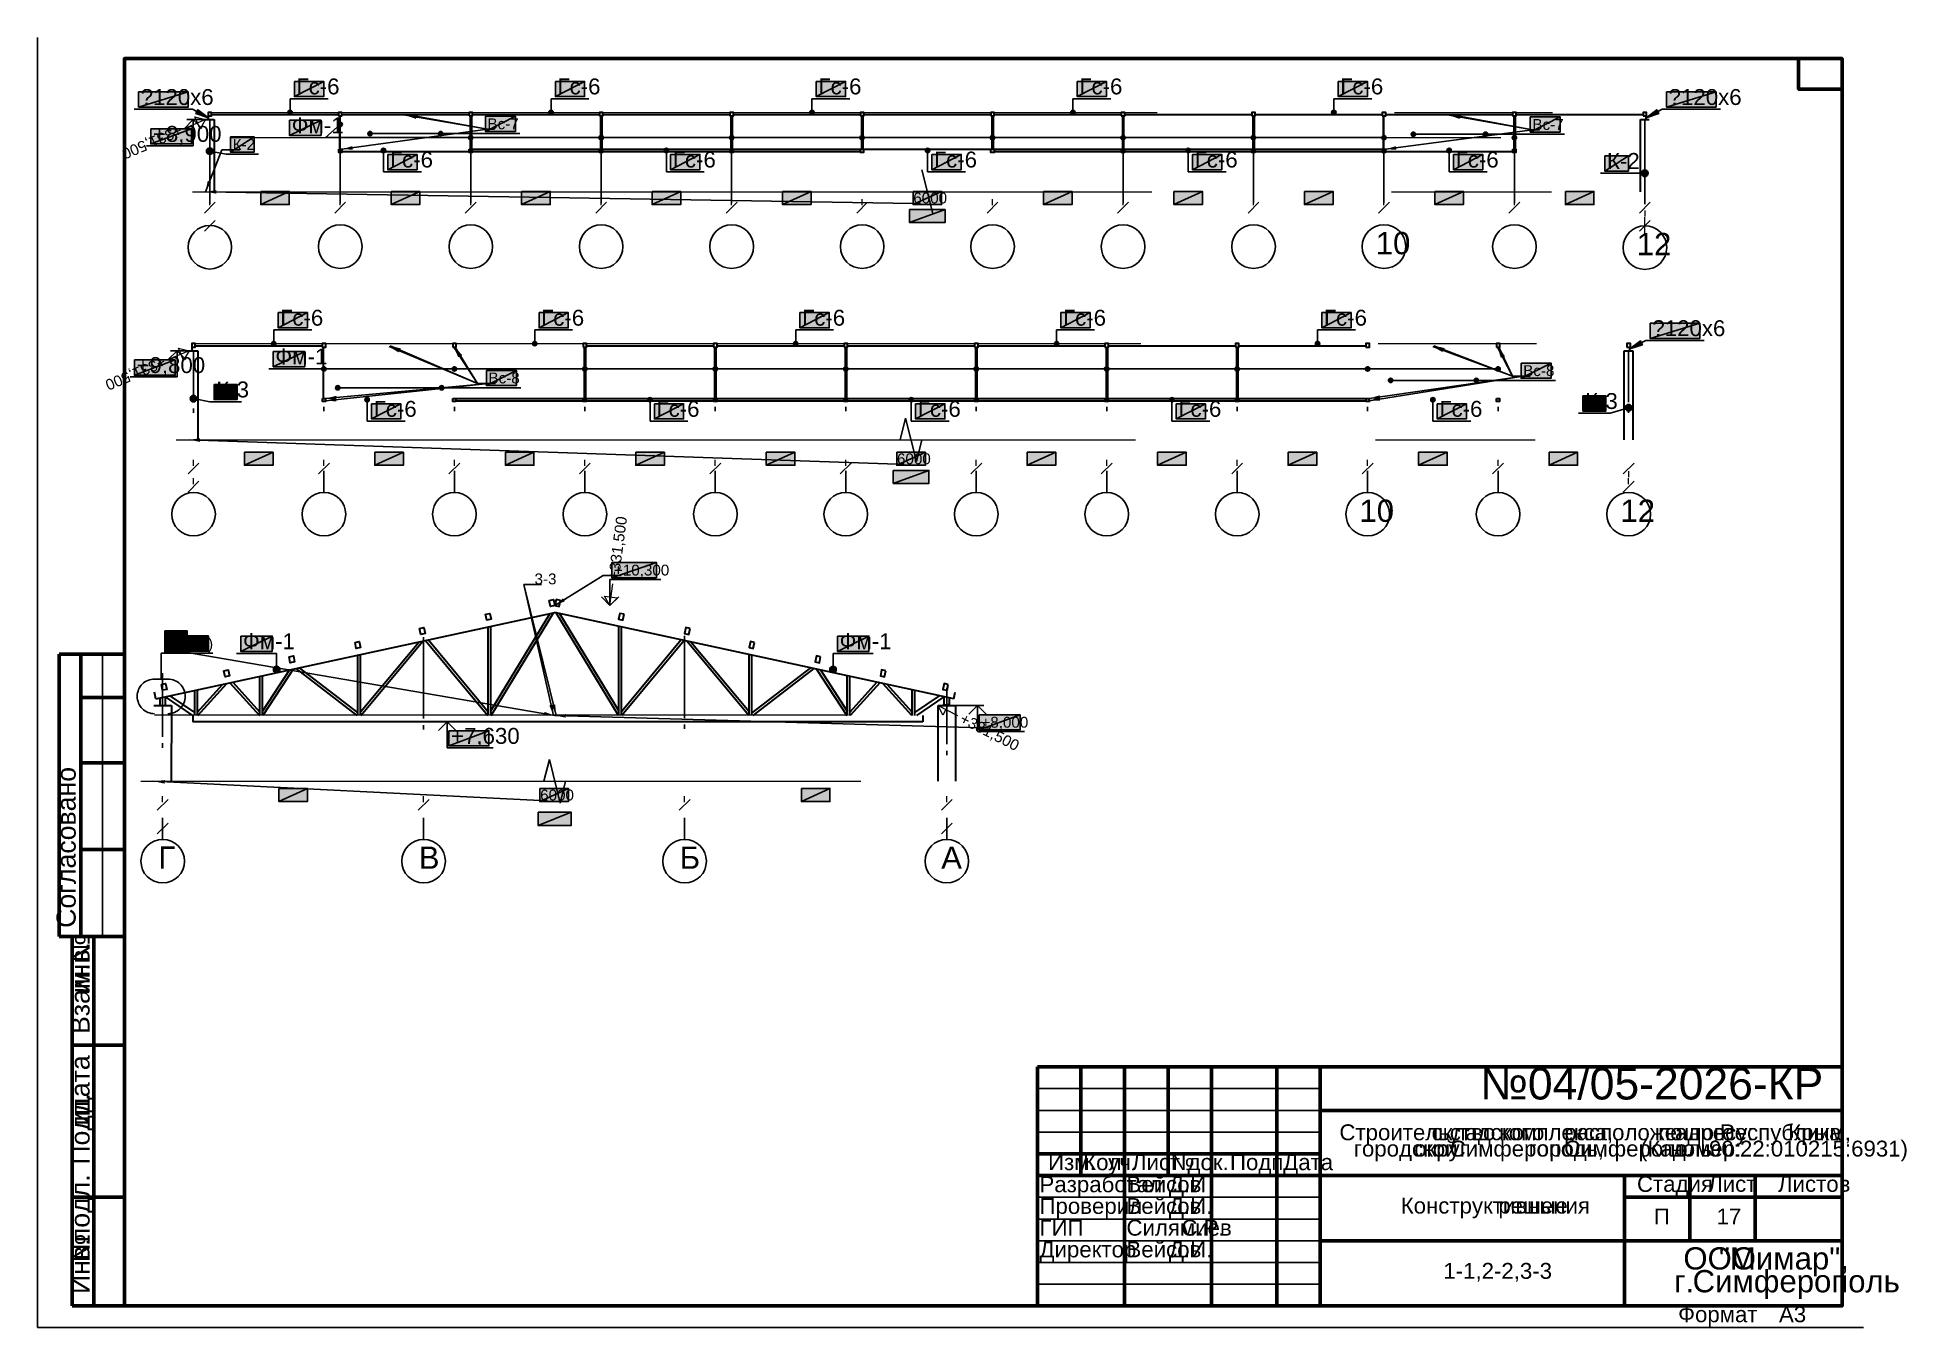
# Model space of a CAD drawing. Extents: x 8 to 21351, y 0 to 420.
# Drawn here: x 16246.9 to 16676.7, y 0.1 to 297 of the extents above; entities that cross this region are included whole.
import ezdxf

# ---------------------------------------------------------------- set-up
doc = ezdxf.new("R2010")
doc.units = 0
doc.linetypes.add('TEYPDFCAD_CENTER', pattern=[20, 12, -3, 2, -3])
for name, color, linetype in [('PDF_ВЫНОСКИ', 7, 'Continuous'), ('PDF_ОСИ', 7, 'Continuous'), ('PDF_ОТМЕТКИ', 7, 'Continuous'), ('TEY_REVIEW_AXIS', 7, 'Continuous'), ('TEY_REVIEW_LEADER', 7, 'Continuous')]:
    doc.layers.add(name, color=color, linetype=linetype)
doc.styles.add('TEYPDFCAD_TEXT', font='arial.ttf')
doc.dimstyles.new('TEYPDFCAD_SCALE_1', dxfattribs={"dimtxt": 2.5, "dimasz": 2.5, "dimexe": 1.25, "dimexo": 0.75, "dimtad": 1, "dimdsep": 46, "dimtxsty": 'Standard', "dimcen": 0.09, "dimadec": 0, "dimazin": 0, "dimtfac": 1, "dimtofl": 0, "dimtmove": 0, "dimatfit": 3, "dimfxl": 1, "dimarcsym": 0})

msp = doc.modelspace()

# ---------------------------------------------------------------- texts
at = {"color": 7, "style": 'TEYPDFCAD_TEXT'}
for s, height, p in [('10', 5.126, (16554.65, 247.06)), ('10', 5.126, (16550.9, 185.48)), ('12', 5.126, (16610.91, 185.48)), ('В', 5.13, (16334.58, 105.66)), ('№04/05-2026-КР', 7.3201, (16578.67, 52.58)), ('городской', 3.658, (16549.61, 39.45)), ('складского', 3.658, (16567.49, 43.2)), ('Симферополь,', 3.6583, (16571.65, 39.45)), ('комплекса,', 3.658, (16583.01, 43.2)), ('Симферополь', 3.6583, (16597.97, 39.45)), ('расположенного', 3.6583, (16598, 43.2)), ('(Кад.', 3.658, (16615.42, 39.45)), ('по', 3.658, (16619.6, 43.2)), ('адресу:', 3.658, (16623.47, 43.2)), ('90:22:010215:6931)', 3.6583, (16631.29, 39.45)), ('Республика', 3.658, (16633.79, 43.2)), ('уч.', 3.658, (16493.12, 36.32)), ('Лист', 3.658, (16498.58, 36.32)), ('док.', 3.658, (16511.37, 36.32)), ('Подп.', 3.658, (16521.14, 36.32)), ('округ', 3.658, (16563.49, 39.45)), ('город', 3.658, (16589.81, 39.45)), ('номер:', 3.658, (16622.43, 39.45)), ('Разработал', 3.658, (16477.33, 31.24)), ('Вейсов', 3.658, (16497.33, 31.24)), ('Д.И', 3.658, (16507.1, 31.24)), ('Стадия', 3.658, (16614.72, 31.33)), ('Лист', 3.658, (16631.08, 31.33)), ('Вейсов', 3.658, (16497.33, 26.25)), ('Проверил', 3.658, (16477.33, 26.25)), ('Д.И.', 3.658, (16507.1, 26.25)), ('Конструктивные', 3.6583, (16560.39, 26.33)), ('решения', 3.658, (16582.84, 26.33)), ('П', 3.66, (16618.57, 23.83)), ('ГИП', 3.658, (16477.33, 21.25)), ('Силямиев', 3.658, (16497.33, 21.25)), ('С.Р.', 3.658, (16509.96, 21.25)), ('Директор', 3.658, (16477.33, 16.26)), ('Д.И.', 3.658, (16507.1, 16.26)), ('"Мимар",', 5.122, (16633.56, 13.46)), ('1-1,2-2,3-3', 3.6583, (16570.19, 11.32)), ('Симферополь', 5.1223, (16627.51, 8.21)), ('г.', 5.122, (16623.25, 8.21)), ('Формат', 3.658, (16624.18, 1.33))]:
    msp.add_text(s, height=height, dxfattribs=at).set_placement(p)
for s, height, p in [('инв.', 4.392, (16258.89, 77.02)), ('дата', 4.392, (16258.89, 49.53)), ('Подп.', 4.392, (16258.89, 37.59)), ('и', 4.39, (16258.89, 46.6)), ('подл.', 4.392, (16258.89, 19.75)), ('№', 4.39, (16258.89, 15.12))]:
    msp.add_text(s, height=height, rotation=90, dxfattribs=at).set_placement(p)
at = {"layer": 'PDF_ВЫНОСКИ', "style": 'TEYPDFCAD_TEXT'}
for s, p in [('Вс-7', (16350.39, 275.82)), ('Вс-7', (16350.39, 275.82)), ('Вс-7', (16350.39, 275.82)), ('Вс-7', (16590.68, 275.67)), ('Вс-7', (16590.68, 275.67)), ('Вс-7', (16590.68, 275.67)), ('К-2', (16291.78, 271.08)), ('6000', (16448.31, 258.76)), ('Вс-8', (16350.62, 217.34)), ('Вс-8', (16350.62, 217.34)), ('Вс-8', (16350.62, 217.34)), ('Вс-8', (16350.62, 217.34)), ('Вс-8', (16350.62, 217.34)), ('Вс-8', (16350.62, 217.34)), ('Вс-8', (16350.62, 217.34)), ('Вс-8', (16588.56, 219.03)), ('Вс-8', (16588.56, 219.03)), ('Вс-8', (16588.56, 219.03)), ('Вс-8', (16588.56, 219.03)), ('Вс-8', (16588.56, 219.03)), ('Вс-8', (16588.56, 219.03)), ('Вс-8', (16588.56, 219.03)), ('6000', (16444.56, 198.75)), ('3-3', (16361.21, 171.11)), ('3-3', (16361.21, 171.11)), ('+10,300', (16379.47, 173.14)), ('Б1(19)', (16276.86, 156.23)), ('+8,000', (16463.97, 138.13)), ('6000', (16362.5, 121.39))]:
    msp.add_text(s, height=2.5, dxfattribs=at).set_placement(p)
at = {"layer": 'TEY_REVIEW_LEADER', "color": 7, "style": 'TEYPDFCAD_TEXT'}
for s, height, p in [('\ue726120х6', 3.662, (16270.64, 281.41)), ('Гс-6', 3.662, (16306.49, 283.85)), ('Гс-6', 3.662, (16366.5, 283.85)), ('Гс-6', 3.662, (16426.51, 283.85)), ('Гс-6', 3.662, (16486.51, 283.85)), ('Гс-6', 3.662, (16546.5, 283.85)), ('\ue726120х6', 3.662, (16622, 281.41)), ('+8,900', 3.662, (16273.45, 272.92)), ('Фм-1', 3.662, (16305.35, 274.89)), ('Гс-6', 3.662, (16327.98, 267.02)), ('Гс-6', 3.662, (16393.02, 267.02)), ('Гс-6', 3.662, (16453.09, 267.02)), ('Гс-6', 3.662, (16513.02, 267.02)), ('Гс-6', 3.662, (16573.04, 267.02)), ('К-2', 3.662, (16607.82, 266.7)), ('12', 5.126, (16614.66, 246.85)), ('Гс-6', 3.662, (16302.75, 230.63)), ('Гс-6', 3.662, (16362.75, 230.63)), ('Гс-6', 3.662, (16422.76, 230.63)), ('Гс-6', 3.662, (16482.75, 230.63)), ('Гс-6', 3.662, (16542.75, 230.63)), ('\ue726120х6', 3.662, (16618.26, 228.22)), ('Фм-1', 3.662, (16301.6, 221.7)), ('+9,800', 3.662, (16269.68, 219.73)), ('К-3', 3.662, (16288.03, 214.12)), ('К-3', 3.662, (16602.78, 211.46)), ('Гс-6', 3.662, (16324.23, 209.66)), ('Гс-6', 3.662, (16389.27, 209.66)), ('Гс-6', 3.662, (16449.35, 209.66)), ('Гс-6', 3.662, (16509.27, 209.66)), ('Гс-6', 3.662, (16569.3, 209.66)), ('Фм-1', 3.662, (16294.15, 156.19)), ('Фм-1', 3.662, (16431.35, 156.19)), ('+7,630', 3.662, (16342.01, 134.41)), ('Г', 5.13, (16274.7, 105.66)), ('Б', 5.13, (16394.59, 105.66)), ('А', 5.13, (16454.72, 105.66)), ('Строительство', 3.6583, (16546.29, 43.2)), ('Крым,', 3.658, (16649.49, 43.2)), ('Изм.', 3.658, (16479.3, 36.32)), ('Кол.', 3.658, (16487.38, 36.32)), ('№', 3.66, (16507.51, 36.32)), ('Дата', 3.658, (16533.36, 36.32)), ('Листов', 3.658, (16647.15, 31.33)), ('17', 3.658, (16633.03, 23.83)), ('Вейсов', 3.658, (16497.33, 16.26)), ('ООО', 5.122, (16625.39, 13.46)), ('A3', 3.658, (16647.38, 1.33))]:
    msp.add_text(s, height=height, dxfattribs=at).set_placement(p)
for s, height, p in [('Согласовано', 4.3921, (16255.69, 92.07)), ('№', 4.39, (16258.89, 84.1)), ('Взам.', 4.392, (16258.89, 67.65)), ('Инв.', 4.392, (16258.89, 7.83))]:
    msp.add_text(s, height=height, rotation=90, dxfattribs=at).set_placement(p)

# ---------------------------------------------------------------- blocks, each defined once
blk = doc.blocks.new('TEY_AXIS')
at = {"layer": 'PDF_ОСИ', "linetype": 'TEYPDFCAD_CENTER', "lineweight": 9}
blk.add_line((0, 0), (1, 0), dxfattribs=at)
blk = doc.blocks.new('TEY_LEVEL')
at = {"layer": 'PDF_ОТМЕТКИ', "lineweight": 9}
blk.add_line((0, 0), (5, 0), dxfattribs=at)
blk.add_lwpolyline([(0, 0), (2, 1.5), (2, -1.5)], close=True, dxfattribs=at)
at = {"layer": 'PDF_ОТМЕТКИ', "style": 'TEYPDFCAD_TEXT'}
blk.add_text('+331,500', height=2.5, dxfattribs=at).set_placement((6, -1.25))

# ---------------------------------------------------------------- hatches: boundary and pattern name
at = {"true_color": 0xffffff}
h = msp.add_hatch(color=0, dxfattribs=at)
h.paths.add_polyline_path([(16270.15, 284.42), (16281.56, 284.42), (16270.15, 280.92)])
h.paths.add_polyline_path([(16281.56, 284.42), (16270.15, 280.92), (16281.56, 280.92)])
h = msp.add_hatch(color=0, dxfattribs=at)
h.paths.add_polyline_path([(16306.01, 286.83), (16312.72, 286.83), (16306.01, 283.34)])
h.paths.add_polyline_path([(16312.72, 286.83), (16306.01, 283.34), (16312.72, 283.34)])
h = msp.add_hatch(color=0, dxfattribs=at)
h.paths.add_polyline_path([(16366.01, 286.83), (16372.72, 286.83), (16366.01, 283.34)])
h.paths.add_polyline_path([(16372.72, 286.83), (16366.01, 283.34), (16372.72, 283.34)])
h = msp.add_hatch(color=0, dxfattribs=at)
h.paths.add_polyline_path([(16426, 286.83), (16432.73, 286.83), (16426, 283.34)])
h.paths.add_polyline_path([(16432.73, 286.83), (16426, 283.34), (16432.73, 283.34)])
h = msp.add_hatch(color=0, dxfattribs=at)
h.paths.add_polyline_path([(16486.01, 286.83), (16492.72, 286.83), (16486.01, 283.34)])
h.paths.add_polyline_path([(16492.72, 286.83), (16486.01, 283.34), (16492.72, 283.34)])
h = msp.add_hatch(color=0, dxfattribs=at)
h.paths.add_polyline_path([(16546.01, 286.83), (16552.72, 286.83), (16546.01, 283.34)])
h.paths.add_polyline_path([(16552.72, 286.83), (16546.01, 283.34), (16552.72, 283.34)])
h = msp.add_hatch(color=0, dxfattribs=at)
h.paths.add_polyline_path([(16621.49, 284.42), (16632.92, 284.42), (16621.49, 280.92)])
h.paths.add_polyline_path([(16632.92, 284.42), (16621.49, 280.92), (16632.92, 280.92)])
for points in [[(16286.24, 278.47), (16283.34, 279.44), (16283.8, 280.33)], [(16305.45, 279.51), (16305.5, 279.7), (16305.01, 279.7)], [(16365.46, 279.51), (16365.5, 279.7), (16365, 279.7)], [(16425.47, 279.51), (16425.51, 279.7), (16425, 279.7)], [(16485.46, 279.51), (16485.5, 279.7), (16485.01, 279.7)], [(16545.46, 279.51), (16545.51, 279.7), (16545, 279.7)], [(16616.84, 278.47), (16619.25, 280.33), (16619.72, 279.44)], [(16316.99, 276.75), (16317.03, 276.94), (16316.53, 276.94)], [(16323.83, 274.64), (16323.87, 274.83), (16323.36, 274.83)], [(16326.94, 270.74), (16326.98, 270.93), (16326.47, 270.93)], [(16340.06, 274.64), (16340.1, 274.83), (16339.6, 274.83)], [(16346.98, 273.71), (16347.03, 273.9), (16346.54, 273.9)], [(16377, 273.71), (16377.04, 273.9), (16376.53, 273.9)], [(16391.98, 270.74), (16392.03, 270.93), (16391.52, 270.93)], [(16406.99, 273.71), (16407.03, 273.9), (16406.53, 273.9)], [(16436.98, 273.71), (16437.03, 273.9), (16436.54, 273.9)], [(16452.06, 270.74), (16452.1, 270.93), (16451.59, 270.93)], [(16467, 273.71), (16467.04, 273.9), (16466.53, 273.9)], [(16496.99, 273.71), (16497.03, 273.9), (16496.53, 273.9)], [(16511.98, 270.74), (16512.02, 270.93), (16511.51, 270.93)], [(16526.99, 273.71), (16527.03, 273.9), (16526.54, 273.9)], [(16557, 273.71), (16557.04, 273.9), (16556.53, 273.9)], [(16563.77, 274.47), (16563.79, 274.66), (16563.31, 274.66)], [(16572.01, 270.74), (16572.03, 270.93), (16571.54, 270.93)], [(16580.35, 274.47), (16580.39, 274.66), (16579.88, 274.66)], [(16586.99, 273.71), (16587.04, 273.9), (16586.53, 273.9)], [(16301.71, 226.31), (16301.75, 226.5), (16301.24, 226.5)], [(16361.72, 226.31), (16361.76, 226.5), (16361.25, 226.5)], [(16421.72, 226.31), (16421.74, 226.5), (16421.26, 226.5)], [(16481.71, 226.31), (16481.75, 226.5), (16481.27, 226.5)], [(16541.72, 226.31), (16541.76, 226.5), (16541.25, 226.5)], [(16613.09, 225.28), (16615.5, 227.12), (16615.97, 226.23)], [(16313.24, 220.51), (16313.29, 220.7), (16312.78, 220.7)], [(16343.24, 220.51), (16343.28, 220.7), (16342.77, 220.7)], [(16373.25, 220.51), (16373.27, 220.7), (16372.79, 220.7)], [(16403.24, 220.51), (16403.29, 220.7), (16402.78, 220.7)], [(16433.24, 220.51), (16433.28, 220.7), (16432.77, 220.7)], [(16463.25, 220.51), (16463.27, 220.7), (16462.79, 220.7)], [(16493.25, 220.51), (16493.29, 220.7), (16492.78, 220.7)], [(16523.24, 220.51), (16523.28, 220.7), (16522.79, 220.7)], [(16553.25, 220.51), (16553.3, 220.7), (16552.79, 220.7)], [(16583.25, 220.51), (16583.29, 220.7), (16582.78, 220.7)], [(16316.42, 216.13), (16316.46, 216.32), (16315.95, 216.32)], [(16340.3, 216.13), (16340.34, 216.32), (16339.83, 216.32)], [(16558.52, 217.83), (16558.54, 218.04), (16558.06, 218.04)], [(16578.23, 217.83), (16578.27, 218.04), (16577.76, 218.04)], [(16323.19, 213.4), (16323.21, 213.59), (16322.73, 213.59)], [(16388.24, 213.4), (16388.26, 213.59), (16387.77, 213.59)], [(16448.31, 213.4), (16448.33, 213.59), (16447.84, 213.59)], [(16508.23, 213.4), (16508.27, 213.59), (16507.77, 213.59)], [(16568.24, 213.4), (16568.28, 213.59), (16567.79, 213.59)]]:
    msp.add_hatch(color=7).paths.add_polyline_path(points)
h = msp.add_hatch(color=7)
h.paths.add_polyline_path([(16304.65, 280.06), (16304.54, 279.91), (16305.01, 279.7)])
h.paths.add_polyline_path([(16304.54, 279.91), (16305.01, 279.7), (16304.5, 279.7)])
h.paths.add_polyline_path([(16305.01, 279.7), (16304.5, 279.7), (16304.54, 279.51)])
h = msp.add_hatch(color=7)
h.paths.add_polyline_path([(16304.54, 279.51), (16304.65, 279.36), (16305.01, 279.7)])
h.paths.add_polyline_path([(16304.65, 279.36), (16305.01, 279.7), (16304.82, 279.25)])
h.paths.add_polyline_path([(16305.01, 279.7), (16304.82, 279.25), (16305.01, 279.21)])
h = msp.add_hatch(color=7)
h.paths.add_polyline_path([(16305.2, 280.16), (16305.01, 280.2), (16305.01, 279.7)])
h.paths.add_polyline_path([(16305.01, 280.2), (16305.01, 279.7), (16304.82, 280.16)])
h.paths.add_polyline_path([(16305.01, 279.7), (16304.82, 280.16), (16304.65, 280.06)])
h = msp.add_hatch(color=7)
h.paths.add_polyline_path([(16305.5, 279.7), (16305.45, 279.91), (16305.01, 279.7)])
h.paths.add_polyline_path([(16305.45, 279.91), (16305.01, 279.7), (16305.35, 280.06)])
h.paths.add_polyline_path([(16305.01, 279.7), (16305.35, 280.06), (16305.2, 280.16)])
h = msp.add_hatch(color=7)
h.paths.add_polyline_path([(16305.01, 279.21), (16305.2, 279.25), (16305.01, 279.7)])
h.paths.add_polyline_path([(16305.2, 279.25), (16305.01, 279.7), (16305.35, 279.36)])
h.paths.add_polyline_path([(16305.01, 279.7), (16305.35, 279.36), (16305.45, 279.51)])
h = msp.add_hatch(color=7)
h.paths.add_polyline_path([(16364.66, 280.06), (16364.53, 279.91), (16365, 279.7)])
h.paths.add_polyline_path([(16364.53, 279.91), (16365, 279.7), (16364.51, 279.7)])
h.paths.add_polyline_path([(16365, 279.7), (16364.51, 279.7), (16364.53, 279.51)])
h = msp.add_hatch(color=7)
h.paths.add_polyline_path([(16364.53, 279.51), (16364.66, 279.36), (16365, 279.7)])
h.paths.add_polyline_path([(16364.66, 279.36), (16365, 279.7), (16364.81, 279.25)])
h.paths.add_polyline_path([(16365, 279.7), (16364.81, 279.25), (16365, 279.21)])
h = msp.add_hatch(color=7)
h.paths.add_polyline_path([(16365.19, 280.16), (16365, 280.2), (16365, 279.7)])
h.paths.add_polyline_path([(16365, 280.2), (16365, 279.7), (16364.81, 280.16)])
h.paths.add_polyline_path([(16365, 279.7), (16364.81, 280.16), (16364.66, 280.06)])
h = msp.add_hatch(color=7)
h.paths.add_polyline_path([(16365.5, 279.7), (16365.46, 279.91), (16365, 279.7)])
h.paths.add_polyline_path([(16365.46, 279.91), (16365, 279.7), (16365.36, 280.06)])
h.paths.add_polyline_path([(16365, 279.7), (16365.36, 280.06), (16365.19, 280.16)])
h = msp.add_hatch(color=7)
h.paths.add_polyline_path([(16365, 279.21), (16365.19, 279.25), (16365, 279.7)])
h.paths.add_polyline_path([(16365.19, 279.25), (16365, 279.7), (16365.36, 279.36)])
h.paths.add_polyline_path([(16365, 279.7), (16365.36, 279.36), (16365.46, 279.51)])
h = msp.add_hatch(color=7)
h.paths.add_polyline_path([(16424.64, 280.06), (16424.54, 279.91), (16425, 279.7)])
h.paths.add_polyline_path([(16424.54, 279.91), (16425, 279.7), (16424.5, 279.7)])
h.paths.add_polyline_path([(16425, 279.7), (16424.5, 279.7), (16424.54, 279.51)])
h = msp.add_hatch(color=7)
h.paths.add_polyline_path([(16424.54, 279.51), (16424.64, 279.36), (16425, 279.7)])
h.paths.add_polyline_path([(16424.64, 279.36), (16425, 279.7), (16424.81, 279.25)])
h.paths.add_polyline_path([(16425, 279.7), (16424.81, 279.25), (16425, 279.21)])
h = msp.add_hatch(color=7)
h.paths.add_polyline_path([(16425.19, 280.16), (16425, 280.2), (16425, 279.7)])
h.paths.add_polyline_path([(16425, 280.2), (16425, 279.7), (16424.81, 280.16)])
h.paths.add_polyline_path([(16425, 279.7), (16424.81, 280.16), (16424.64, 280.06)])
h = msp.add_hatch(color=7)
h.paths.add_polyline_path([(16425.51, 279.7), (16425.47, 279.91), (16425, 279.7)])
h.paths.add_polyline_path([(16425.47, 279.91), (16425, 279.7), (16425.36, 280.06)])
h.paths.add_polyline_path([(16425, 279.7), (16425.36, 280.06), (16425.19, 280.16)])
h = msp.add_hatch(color=7)
h.paths.add_polyline_path([(16425, 279.21), (16425.19, 279.25), (16425, 279.7)])
h.paths.add_polyline_path([(16425.19, 279.25), (16425, 279.7), (16425.36, 279.36)])
h.paths.add_polyline_path([(16425, 279.7), (16425.36, 279.36), (16425.47, 279.51)])
h = msp.add_hatch(color=7)
h.paths.add_polyline_path([(16484.65, 280.06), (16484.55, 279.91), (16485.01, 279.7)])
h.paths.add_polyline_path([(16484.55, 279.91), (16485.01, 279.7), (16484.5, 279.7)])
h.paths.add_polyline_path([(16485.01, 279.7), (16484.5, 279.7), (16484.55, 279.51)])
h = msp.add_hatch(color=7)
h.paths.add_polyline_path([(16484.55, 279.51), (16484.65, 279.36), (16485.01, 279.7)])
h.paths.add_polyline_path([(16484.65, 279.36), (16485.01, 279.7), (16484.82, 279.25)])
h.paths.add_polyline_path([(16485.01, 279.7), (16484.82, 279.25), (16485.01, 279.21)])
h = msp.add_hatch(color=7)
h.paths.add_polyline_path([(16485.2, 280.16), (16485.01, 280.2), (16485.01, 279.7)])
h.paths.add_polyline_path([(16485.01, 280.2), (16485.01, 279.7), (16484.82, 280.16)])
h.paths.add_polyline_path([(16485.01, 279.7), (16484.82, 280.16), (16484.65, 280.06)])
h = msp.add_hatch(color=7)
h.paths.add_polyline_path([(16485.5, 279.7), (16485.46, 279.91), (16485.01, 279.7)])
h.paths.add_polyline_path([(16485.46, 279.91), (16485.01, 279.7), (16485.35, 280.06)])
h.paths.add_polyline_path([(16485.01, 279.7), (16485.35, 280.06), (16485.2, 280.16)])
h = msp.add_hatch(color=7)
h.paths.add_polyline_path([(16485.01, 279.21), (16485.2, 279.25), (16485.01, 279.7)])
h.paths.add_polyline_path([(16485.2, 279.25), (16485.01, 279.7), (16485.35, 279.36)])
h.paths.add_polyline_path([(16485.01, 279.7), (16485.35, 279.36), (16485.46, 279.51)])
h = msp.add_hatch(color=7)
h.paths.add_polyline_path([(16544.66, 280.06), (16544.55, 279.91), (16545, 279.7)])
h.paths.add_polyline_path([(16544.55, 279.91), (16545, 279.7), (16544.51, 279.7)])
h.paths.add_polyline_path([(16545, 279.7), (16544.51, 279.7), (16544.55, 279.51)])
h = msp.add_hatch(color=7)
h.paths.add_polyline_path([(16544.55, 279.51), (16544.66, 279.36), (16545, 279.7)])
h.paths.add_polyline_path([(16544.66, 279.36), (16545, 279.7), (16544.81, 279.25)])
h.paths.add_polyline_path([(16545, 279.7), (16544.81, 279.25), (16545, 279.21)])
h = msp.add_hatch(color=7)
h.paths.add_polyline_path([(16545.19, 280.16), (16545, 280.2), (16545, 279.7)])
h.paths.add_polyline_path([(16545, 280.2), (16545, 279.7), (16544.81, 280.16)])
h.paths.add_polyline_path([(16545, 279.7), (16544.81, 280.16), (16544.66, 280.06)])
h = msp.add_hatch(color=7)
h.paths.add_polyline_path([(16545.51, 279.7), (16545.46, 279.91), (16545, 279.7)])
h.paths.add_polyline_path([(16545.46, 279.91), (16545, 279.7), (16545.36, 280.06)])
h.paths.add_polyline_path([(16545, 279.7), (16545.36, 280.06), (16545.19, 280.16)])
h = msp.add_hatch(color=7)
h.paths.add_polyline_path([(16545, 279.21), (16545.19, 279.25), (16545, 279.7)])
h.paths.add_polyline_path([(16545.19, 279.25), (16545, 279.7), (16545.36, 279.36)])
h.paths.add_polyline_path([(16545, 279.7), (16545.36, 279.36), (16545.46, 279.51)])
h = msp.add_hatch(color=0, dxfattribs=at)
h.paths.add_polyline_path([(16272.94, 275.93), (16282.34, 275.93), (16272.94, 272.44)])
h.paths.add_polyline_path([(16282.34, 275.93), (16272.94, 272.44), (16282.34, 272.44)])
h = msp.add_hatch(color=0, dxfattribs=at)
h.paths.add_polyline_path([(16304.86, 277.9), (16312.12, 277.9), (16304.86, 274.4)])
h.paths.add_polyline_path([(16312.12, 277.9), (16304.86, 274.4), (16312.12, 274.4)])
h = msp.add_hatch(color=7)
h.paths.add_polyline_path([(16316.19, 277.28), (16316.06, 277.14), (16316.53, 276.94)])
h.paths.add_polyline_path([(16316.06, 277.14), (16316.53, 276.94), (16316.04, 276.94)])
h.paths.add_polyline_path([(16316.53, 276.94), (16316.04, 276.94), (16316.06, 276.75)])
h = msp.add_hatch(color=7)
h.paths.add_polyline_path([(16316.06, 276.75), (16316.19, 276.58), (16316.53, 276.94)])
h.paths.add_polyline_path([(16316.19, 276.58), (16316.53, 276.94), (16316.33, 276.48)])
h.paths.add_polyline_path([(16316.53, 276.94), (16316.33, 276.48), (16316.53, 276.44)])
h = msp.add_hatch(color=7)
h.paths.add_polyline_path([(16316.72, 277.39), (16316.53, 277.43), (16316.53, 276.94)])
h.paths.add_polyline_path([(16316.53, 277.43), (16316.53, 276.94), (16316.33, 277.39)])
h.paths.add_polyline_path([(16316.53, 276.94), (16316.33, 277.39), (16316.19, 277.28)])
h = msp.add_hatch(color=7)
h.paths.add_polyline_path([(16317.03, 276.94), (16316.99, 277.14), (16316.53, 276.94)])
h.paths.add_polyline_path([(16316.99, 277.14), (16316.53, 276.94), (16316.88, 277.28)])
h.paths.add_polyline_path([(16316.53, 276.94), (16316.88, 277.28), (16316.72, 277.39)])
h = msp.add_hatch(color=7)
h.paths.add_polyline_path([(16316.53, 276.44), (16316.72, 276.48), (16316.53, 276.94)])
h.paths.add_polyline_path([(16316.72, 276.48), (16316.53, 276.94), (16316.88, 276.58)])
h.paths.add_polyline_path([(16316.53, 276.94), (16316.88, 276.58), (16316.99, 276.75)])
h = msp.add_hatch(color=7)
h.paths.add_polyline_path([(16323.02, 275.19), (16322.92, 275.02), (16323.36, 274.83)])
h.paths.add_polyline_path([(16322.92, 275.02), (16323.36, 274.83), (16322.88, 274.83)])
h.paths.add_polyline_path([(16323.36, 274.83), (16322.88, 274.83), (16322.92, 274.64)])
h = msp.add_hatch(color=7)
h.paths.add_polyline_path([(16323.55, 275.29), (16323.36, 275.34), (16323.36, 274.83)])
h.paths.add_polyline_path([(16323.36, 275.34), (16323.36, 274.83), (16323.17, 275.29)])
h.paths.add_polyline_path([(16323.36, 274.83), (16323.17, 275.29), (16323.02, 275.19)])
h = msp.add_hatch(color=7)
h.paths.add_polyline_path([(16323.87, 274.83), (16323.83, 275.02), (16323.36, 274.83)])
h.paths.add_polyline_path([(16323.83, 275.02), (16323.36, 274.83), (16323.72, 275.19)])
h.paths.add_polyline_path([(16323.36, 274.83), (16323.72, 275.19), (16323.55, 275.29)])
h = msp.add_hatch(color=7)
h.paths.add_polyline_path([(16339.26, 275.19), (16339.13, 275.02), (16339.6, 274.83)])
h.paths.add_polyline_path([(16339.13, 275.02), (16339.6, 274.83), (16339.11, 274.83)])
h.paths.add_polyline_path([(16339.6, 274.83), (16339.11, 274.83), (16339.13, 274.64)])
h = msp.add_hatch(color=7)
h.paths.add_polyline_path([(16339.79, 275.29), (16339.6, 275.34), (16339.6, 274.83)])
h.paths.add_polyline_path([(16339.6, 275.34), (16339.6, 274.83), (16339.41, 275.29)])
h.paths.add_polyline_path([(16339.6, 274.83), (16339.41, 275.29), (16339.26, 275.19)])
h = msp.add_hatch(color=7)
h.paths.add_polyline_path([(16340.1, 274.83), (16340.06, 275.02), (16339.6, 274.83)])
h.paths.add_polyline_path([(16340.06, 275.02), (16339.6, 274.83), (16339.96, 275.19)])
h.paths.add_polyline_path([(16339.6, 274.83), (16339.96, 275.19), (16339.79, 275.29)])
h = msp.add_hatch(color=0, dxfattribs=at)
h.paths.add_polyline_path([(16349.9, 278.83), (16356.81, 278.83), (16349.9, 275.34)])
h.paths.add_polyline_path([(16356.81, 278.83), (16349.9, 275.34), (16356.81, 275.34)])
h = msp.add_hatch(color=7)
h.paths.add_polyline_path([(16563.5, 275.12), (16563.31, 275.17), (16563.31, 274.66)])
h.paths.add_polyline_path([(16563.31, 275.17), (16563.31, 274.66), (16563.12, 275.12)])
h.paths.add_polyline_path([(16563.31, 274.66), (16563.12, 275.12), (16562.95, 275.02)])
h = msp.add_hatch(color=7)
h.paths.add_polyline_path([(16563.79, 274.66), (16563.77, 274.85), (16563.31, 274.66)])
h.paths.add_polyline_path([(16563.77, 274.85), (16563.31, 274.66), (16563.67, 275.02)])
h.paths.add_polyline_path([(16563.31, 274.66), (16563.67, 275.02), (16563.5, 275.12)])
h = msp.add_hatch(color=7)
h.paths.add_polyline_path([(16580.07, 275.12), (16579.88, 275.17), (16579.88, 274.66)])
h.paths.add_polyline_path([(16579.88, 275.17), (16579.88, 274.66), (16579.69, 275.12)])
h.paths.add_polyline_path([(16579.88, 274.66), (16579.69, 275.12), (16579.52, 275.02)])
h = msp.add_hatch(color=7)
h.paths.add_polyline_path([(16580.39, 274.66), (16580.35, 274.85), (16579.88, 274.66)])
h.paths.add_polyline_path([(16580.35, 274.85), (16579.88, 274.66), (16580.24, 275.02)])
h.paths.add_polyline_path([(16579.88, 274.66), (16580.24, 275.02), (16580.07, 275.12)])
h = msp.add_hatch(color=0, dxfattribs=at)
h.paths.add_polyline_path([(16590.19, 278.68), (16597.07, 278.68), (16590.19, 275.17)])
h.paths.add_polyline_path([(16597.07, 278.68), (16590.19, 275.17), (16597.07, 275.17)])
h = msp.add_hatch(color=7)
h.paths.add_polyline_path([(16285.81, 271.02), (16285.77, 270.79), (16286.53, 270.79)])
h.paths.add_polyline_path([(16285.77, 270.79), (16286.53, 270.79), (16285.81, 270.55)])
h.paths.add_polyline_path([(16286.53, 270.79), (16285.81, 270.55), (16285.92, 270.36)])
h = msp.add_hatch(color=7)
h.paths.add_polyline_path([(16286.3, 271.5), (16286.09, 271.4), (16286.53, 270.79)])
h.paths.add_polyline_path([(16286.09, 271.4), (16286.53, 270.79), (16285.92, 271.23)])
h.paths.add_polyline_path([(16286.53, 270.79), (16285.92, 271.23), (16285.81, 271.02)])
h = msp.add_hatch(color=7)
h.paths.add_polyline_path([(16286.98, 271.4), (16286.76, 271.5), (16286.53, 270.79)])
h.paths.add_polyline_path([(16286.76, 271.5), (16286.53, 270.79), (16286.53, 271.55)])
h.paths.add_polyline_path([(16286.53, 270.79), (16286.53, 271.55), (16286.3, 271.5)])
h = msp.add_hatch(color=7)
h.paths.add_polyline_path([(16287.27, 270.79), (16287.25, 271.02), (16286.53, 270.79)])
h.paths.add_polyline_path([(16287.25, 271.02), (16286.53, 270.79), (16287.15, 271.23)])
h.paths.add_polyline_path([(16286.53, 270.79), (16287.15, 271.23), (16286.98, 271.4)])
h = msp.add_hatch(color=0, dxfattribs=at)
h.paths.add_polyline_path([(16291.27, 274.07), (16296.76, 274.07), (16291.27, 270.57)])
h.paths.add_polyline_path([(16296.76, 274.07), (16291.27, 270.57), (16296.76, 270.57)])
h = msp.add_hatch(color=7)
h.paths.add_polyline_path([(16322.92, 274.64), (16323.02, 274.47), (16323.36, 274.83)])
h.paths.add_polyline_path([(16323.02, 274.47), (16323.36, 274.83), (16323.17, 274.36)])
h.paths.add_polyline_path([(16323.36, 274.83), (16323.17, 274.36), (16323.36, 274.32)])
h = msp.add_hatch(color=7)
h.paths.add_polyline_path([(16323.36, 274.32), (16323.55, 274.36), (16323.36, 274.83)])
h.paths.add_polyline_path([(16323.55, 274.36), (16323.36, 274.83), (16323.72, 274.47)])
h.paths.add_polyline_path([(16323.36, 274.83), (16323.72, 274.47), (16323.83, 274.64)])
h = msp.add_hatch(color=7)
h.paths.add_polyline_path([(16326.11, 271.29), (16326.01, 271.12), (16326.47, 270.93)])
h.paths.add_polyline_path([(16326.01, 271.12), (16326.47, 270.93), (16325.97, 270.93)])
h.paths.add_polyline_path([(16326.47, 270.93), (16325.97, 270.93), (16326.01, 270.74)])
h = msp.add_hatch(color=7)
h.paths.add_polyline_path([(16326.01, 270.74), (16326.11, 270.59), (16326.47, 270.93)])
h.paths.add_polyline_path([(16326.11, 270.59), (16326.47, 270.93), (16326.28, 270.47)])
h.paths.add_polyline_path([(16326.47, 270.93), (16326.28, 270.47), (16326.47, 270.45)])
h = msp.add_hatch(color=7)
h.paths.add_polyline_path([(16326.66, 271.4), (16326.47, 271.44), (16326.47, 270.93)])
h.paths.add_polyline_path([(16326.47, 271.44), (16326.47, 270.93), (16326.28, 271.4)])
h.paths.add_polyline_path([(16326.47, 270.93), (16326.28, 271.4), (16326.11, 271.29)])
h = msp.add_hatch(color=7)
h.paths.add_polyline_path([(16326.98, 270.93), (16326.94, 271.12), (16326.47, 270.93)])
h.paths.add_polyline_path([(16326.94, 271.12), (16326.47, 270.93), (16326.83, 271.29)])
h.paths.add_polyline_path([(16326.47, 270.93), (16326.83, 271.29), (16326.66, 271.4)])
h = msp.add_hatch(color=7)
h.paths.add_polyline_path([(16326.47, 270.45), (16326.66, 270.47), (16326.47, 270.93)])
h.paths.add_polyline_path([(16326.66, 270.47), (16326.47, 270.93), (16326.83, 270.59)])
h.paths.add_polyline_path([(16326.47, 270.93), (16326.83, 270.59), (16326.94, 270.74)])
h = msp.add_hatch(color=7)
h.paths.add_polyline_path([(16339.13, 274.64), (16339.26, 274.47), (16339.6, 274.83)])
h.paths.add_polyline_path([(16339.26, 274.47), (16339.6, 274.83), (16339.41, 274.36)])
h.paths.add_polyline_path([(16339.6, 274.83), (16339.41, 274.36), (16339.6, 274.32)])
h = msp.add_hatch(color=7)
h.paths.add_polyline_path([(16339.6, 274.32), (16339.79, 274.36), (16339.6, 274.83)])
h.paths.add_polyline_path([(16339.79, 274.36), (16339.6, 274.83), (16339.96, 274.47)])
h.paths.add_polyline_path([(16339.6, 274.83), (16339.96, 274.47), (16340.06, 274.64)])
h = msp.add_hatch(color=7)
h.paths.add_polyline_path([(16346.18, 274.26), (16346.07, 274.09), (16346.54, 273.9)])
h.paths.add_polyline_path([(16346.07, 274.09), (16346.54, 273.9), (16346.03, 273.9)])
h.paths.add_polyline_path([(16346.54, 273.9), (16346.03, 273.9), (16346.07, 273.71)])
h = msp.add_hatch(color=7)
h.paths.add_polyline_path([(16346.07, 273.71), (16346.18, 273.54), (16346.54, 273.9)])
h.paths.add_polyline_path([(16346.18, 273.54), (16346.54, 273.9), (16346.35, 273.43)])
h.paths.add_polyline_path([(16346.54, 273.9), (16346.35, 273.43), (16346.54, 273.39)])
h = msp.add_hatch(color=7)
h.paths.add_polyline_path([(16346.73, 274.36), (16346.54, 274.4), (16346.54, 273.9)])
h.paths.add_polyline_path([(16346.54, 274.4), (16346.54, 273.9), (16346.35, 274.36)])
h.paths.add_polyline_path([(16346.54, 273.9), (16346.35, 274.36), (16346.18, 274.26)])
h = msp.add_hatch(color=7)
h.paths.add_polyline_path([(16347.03, 273.9), (16346.98, 274.09), (16346.54, 273.9)])
h.paths.add_polyline_path([(16346.98, 274.09), (16346.54, 273.9), (16346.88, 274.26)])
h.paths.add_polyline_path([(16346.54, 273.9), (16346.88, 274.26), (16346.73, 274.36)])
h = msp.add_hatch(color=7)
h.paths.add_polyline_path([(16346.54, 273.39), (16346.73, 273.43), (16346.54, 273.9)])
h.paths.add_polyline_path([(16346.73, 273.43), (16346.54, 273.9), (16346.88, 273.54)])
h.paths.add_polyline_path([(16346.54, 273.9), (16346.88, 273.54), (16346.98, 273.71)])
h = msp.add_hatch(color=7)
h.paths.add_polyline_path([(16376.17, 274.26), (16376.07, 274.09), (16376.53, 273.9)])
h.paths.add_polyline_path([(16376.07, 274.09), (16376.53, 273.9), (16376.02, 273.9)])
h.paths.add_polyline_path([(16376.53, 273.9), (16376.02, 273.9), (16376.07, 273.71)])
h = msp.add_hatch(color=7)
h.paths.add_polyline_path([(16376.07, 273.71), (16376.17, 273.54), (16376.53, 273.9)])
h.paths.add_polyline_path([(16376.17, 273.54), (16376.53, 273.9), (16376.34, 273.43)])
h.paths.add_polyline_path([(16376.53, 273.9), (16376.34, 273.43), (16376.53, 273.39)])
h = msp.add_hatch(color=7)
h.paths.add_polyline_path([(16376.72, 274.36), (16376.53, 274.4), (16376.53, 273.9)])
h.paths.add_polyline_path([(16376.53, 274.4), (16376.53, 273.9), (16376.34, 274.36)])
h.paths.add_polyline_path([(16376.53, 273.9), (16376.34, 274.36), (16376.17, 274.26)])
h = msp.add_hatch(color=7)
h.paths.add_polyline_path([(16377.04, 273.9), (16377, 274.09), (16376.53, 273.9)])
h.paths.add_polyline_path([(16377, 274.09), (16376.53, 273.9), (16376.89, 274.26)])
h.paths.add_polyline_path([(16376.53, 273.9), (16376.89, 274.26), (16376.72, 274.36)])
h = msp.add_hatch(color=7)
h.paths.add_polyline_path([(16376.53, 273.39), (16376.72, 273.43), (16376.53, 273.9)])
h.paths.add_polyline_path([(16376.72, 273.43), (16376.53, 273.9), (16376.89, 273.54)])
h.paths.add_polyline_path([(16376.53, 273.9), (16376.89, 273.54), (16377, 273.71)])
h = msp.add_hatch(color=7)
h.paths.add_polyline_path([(16391.16, 271.29), (16391.05, 271.12), (16391.52, 270.93)])
h.paths.add_polyline_path([(16391.05, 271.12), (16391.52, 270.93), (16391.01, 270.93)])
h.paths.add_polyline_path([(16391.52, 270.93), (16391.01, 270.93), (16391.05, 270.74)])
h = msp.add_hatch(color=7)
h.paths.add_polyline_path([(16391.05, 270.74), (16391.16, 270.59), (16391.52, 270.93)])
h.paths.add_polyline_path([(16391.16, 270.59), (16391.52, 270.93), (16391.33, 270.47)])
h.paths.add_polyline_path([(16391.52, 270.93), (16391.33, 270.47), (16391.52, 270.45)])
h = msp.add_hatch(color=7)
h.paths.add_polyline_path([(16391.71, 271.4), (16391.52, 271.44), (16391.52, 270.93)])
h.paths.add_polyline_path([(16391.52, 271.44), (16391.52, 270.93), (16391.33, 271.4)])
h.paths.add_polyline_path([(16391.52, 270.93), (16391.33, 271.4), (16391.16, 271.29)])
h = msp.add_hatch(color=7)
h.paths.add_polyline_path([(16392.03, 270.93), (16391.98, 271.12), (16391.52, 270.93)])
h.paths.add_polyline_path([(16391.98, 271.12), (16391.52, 270.93), (16391.88, 271.29)])
h.paths.add_polyline_path([(16391.52, 270.93), (16391.88, 271.29), (16391.71, 271.4)])
h = msp.add_hatch(color=7)
h.paths.add_polyline_path([(16391.52, 270.45), (16391.71, 270.47), (16391.52, 270.93)])
h.paths.add_polyline_path([(16391.71, 270.47), (16391.52, 270.93), (16391.88, 270.59)])
h.paths.add_polyline_path([(16391.52, 270.93), (16391.88, 270.59), (16391.98, 270.74)])
h = msp.add_hatch(color=7)
h.paths.add_polyline_path([(16406.19, 274.26), (16406.06, 274.09), (16406.53, 273.9)])
h.paths.add_polyline_path([(16406.06, 274.09), (16406.53, 273.9), (16406.04, 273.9)])
h.paths.add_polyline_path([(16406.53, 273.9), (16406.04, 273.9), (16406.06, 273.71)])
h = msp.add_hatch(color=7)
h.paths.add_polyline_path([(16406.06, 273.71), (16406.19, 273.54), (16406.53, 273.9)])
h.paths.add_polyline_path([(16406.19, 273.54), (16406.53, 273.9), (16406.34, 273.43)])
h.paths.add_polyline_path([(16406.53, 273.9), (16406.34, 273.43), (16406.53, 273.39)])
h = msp.add_hatch(color=7)
h.paths.add_polyline_path([(16406.72, 274.36), (16406.53, 274.4), (16406.53, 273.9)])
h.paths.add_polyline_path([(16406.53, 274.4), (16406.53, 273.9), (16406.34, 274.36)])
h.paths.add_polyline_path([(16406.53, 273.9), (16406.34, 274.36), (16406.19, 274.26)])
h = msp.add_hatch(color=7)
h.paths.add_polyline_path([(16407.03, 273.9), (16406.99, 274.09), (16406.53, 273.9)])
h.paths.add_polyline_path([(16406.99, 274.09), (16406.53, 273.9), (16406.89, 274.26)])
h.paths.add_polyline_path([(16406.53, 273.9), (16406.89, 274.26), (16406.72, 274.36)])
h = msp.add_hatch(color=7)
h.paths.add_polyline_path([(16406.53, 273.39), (16406.72, 273.43), (16406.53, 273.9)])
h.paths.add_polyline_path([(16406.72, 273.43), (16406.53, 273.9), (16406.89, 273.54)])
h.paths.add_polyline_path([(16406.53, 273.9), (16406.89, 273.54), (16406.99, 273.71)])
h = msp.add_hatch(color=7)
h.paths.add_polyline_path([(16436.18, 274.26), (16436.07, 274.09), (16436.54, 273.9)])
h.paths.add_polyline_path([(16436.07, 274.09), (16436.54, 273.9), (16436.03, 273.9)])
h.paths.add_polyline_path([(16436.54, 273.9), (16436.03, 273.9), (16436.07, 273.71)])
h = msp.add_hatch(color=7)
h.paths.add_polyline_path([(16436.07, 273.71), (16436.18, 273.54), (16436.54, 273.9)])
h.paths.add_polyline_path([(16436.18, 273.54), (16436.54, 273.9), (16436.35, 273.43)])
h.paths.add_polyline_path([(16436.54, 273.9), (16436.35, 273.43), (16436.54, 273.39)])
h = msp.add_hatch(color=7)
h.paths.add_polyline_path([(16436.73, 274.36), (16436.54, 274.4), (16436.54, 273.9)])
h.paths.add_polyline_path([(16436.54, 274.4), (16436.54, 273.9), (16436.35, 274.36)])
h.paths.add_polyline_path([(16436.54, 273.9), (16436.35, 274.36), (16436.18, 274.26)])
h = msp.add_hatch(color=7)
h.paths.add_polyline_path([(16437.03, 273.9), (16436.98, 274.09), (16436.54, 273.9)])
h.paths.add_polyline_path([(16436.98, 274.09), (16436.54, 273.9), (16436.88, 274.26)])
h.paths.add_polyline_path([(16436.54, 273.9), (16436.88, 274.26), (16436.73, 274.36)])
h = msp.add_hatch(color=7)
h.paths.add_polyline_path([(16436.54, 273.39), (16436.73, 273.43), (16436.54, 273.9)])
h.paths.add_polyline_path([(16436.73, 273.43), (16436.54, 273.9), (16436.88, 273.54)])
h.paths.add_polyline_path([(16436.54, 273.9), (16436.88, 273.54), (16436.98, 273.71)])
h = msp.add_hatch(color=7)
h.paths.add_polyline_path([(16451.23, 271.29), (16451.12, 271.12), (16451.59, 270.93)])
h.paths.add_polyline_path([(16451.12, 271.12), (16451.59, 270.93), (16451.08, 270.93)])
h.paths.add_polyline_path([(16451.59, 270.93), (16451.08, 270.93), (16451.12, 270.74)])
h = msp.add_hatch(color=7)
h.paths.add_polyline_path([(16451.12, 270.74), (16451.23, 270.59), (16451.59, 270.93)])
h.paths.add_polyline_path([(16451.23, 270.59), (16451.59, 270.93), (16451.4, 270.47)])
h.paths.add_polyline_path([(16451.59, 270.93), (16451.4, 270.47), (16451.59, 270.45)])
h = msp.add_hatch(color=7)
h.paths.add_polyline_path([(16451.78, 271.4), (16451.59, 271.44), (16451.59, 270.93)])
h.paths.add_polyline_path([(16451.59, 271.44), (16451.59, 270.93), (16451.4, 271.4)])
h.paths.add_polyline_path([(16451.59, 270.93), (16451.4, 271.4), (16451.23, 271.29)])
h = msp.add_hatch(color=7)
h.paths.add_polyline_path([(16452.1, 270.93), (16452.06, 271.12), (16451.59, 270.93)])
h.paths.add_polyline_path([(16452.06, 271.12), (16451.59, 270.93), (16451.95, 271.29)])
h.paths.add_polyline_path([(16451.59, 270.93), (16451.95, 271.29), (16451.78, 271.4)])
h = msp.add_hatch(color=7)
h.paths.add_polyline_path([(16451.59, 270.45), (16451.78, 270.47), (16451.59, 270.93)])
h.paths.add_polyline_path([(16451.78, 270.47), (16451.59, 270.93), (16451.95, 270.59)])
h.paths.add_polyline_path([(16451.59, 270.93), (16451.95, 270.59), (16452.06, 270.74)])
h = msp.add_hatch(color=7)
h.paths.add_polyline_path([(16466.17, 274.26), (16466.07, 274.09), (16466.53, 273.9)])
h.paths.add_polyline_path([(16466.07, 274.09), (16466.53, 273.9), (16466.03, 273.9)])
h.paths.add_polyline_path([(16466.53, 273.9), (16466.03, 273.9), (16466.07, 273.71)])
h = msp.add_hatch(color=7)
h.paths.add_polyline_path([(16466.07, 273.71), (16466.17, 273.54), (16466.53, 273.9)])
h.paths.add_polyline_path([(16466.17, 273.54), (16466.53, 273.9), (16466.34, 273.43)])
h.paths.add_polyline_path([(16466.53, 273.9), (16466.34, 273.43), (16466.53, 273.39)])
h = msp.add_hatch(color=7)
h.paths.add_polyline_path([(16466.72, 274.36), (16466.53, 274.4), (16466.53, 273.9)])
h.paths.add_polyline_path([(16466.53, 274.4), (16466.53, 273.9), (16466.34, 274.36)])
h.paths.add_polyline_path([(16466.53, 273.9), (16466.34, 274.36), (16466.17, 274.26)])
h = msp.add_hatch(color=7)
h.paths.add_polyline_path([(16467.04, 273.9), (16467, 274.09), (16466.53, 273.9)])
h.paths.add_polyline_path([(16467, 274.09), (16466.53, 273.9), (16466.89, 274.26)])
h.paths.add_polyline_path([(16466.53, 273.9), (16466.89, 274.26), (16466.72, 274.36)])
h = msp.add_hatch(color=7)
h.paths.add_polyline_path([(16466.53, 273.39), (16466.72, 273.43), (16466.53, 273.9)])
h.paths.add_polyline_path([(16466.72, 273.43), (16466.53, 273.9), (16466.89, 273.54)])
h.paths.add_polyline_path([(16466.53, 273.9), (16466.89, 273.54), (16467, 273.71)])
h = msp.add_hatch(color=7)
h.paths.add_polyline_path([(16496.19, 274.26), (16496.06, 274.09), (16496.53, 273.9)])
h.paths.add_polyline_path([(16496.06, 274.09), (16496.53, 273.9), (16496.04, 273.9)])
h.paths.add_polyline_path([(16496.53, 273.9), (16496.04, 273.9), (16496.06, 273.71)])
h = msp.add_hatch(color=7)
h.paths.add_polyline_path([(16496.06, 273.71), (16496.19, 273.54), (16496.53, 273.9)])
h.paths.add_polyline_path([(16496.19, 273.54), (16496.53, 273.9), (16496.34, 273.43)])
h.paths.add_polyline_path([(16496.53, 273.9), (16496.34, 273.43), (16496.53, 273.39)])
h = msp.add_hatch(color=7)
h.paths.add_polyline_path([(16496.72, 274.36), (16496.53, 274.4), (16496.53, 273.9)])
h.paths.add_polyline_path([(16496.53, 274.4), (16496.53, 273.9), (16496.34, 274.36)])
h.paths.add_polyline_path([(16496.53, 273.9), (16496.34, 274.36), (16496.19, 274.26)])
h = msp.add_hatch(color=7)
h.paths.add_polyline_path([(16497.03, 273.9), (16496.99, 274.09), (16496.53, 273.9)])
h.paths.add_polyline_path([(16496.99, 274.09), (16496.53, 273.9), (16496.89, 274.26)])
h.paths.add_polyline_path([(16496.53, 273.9), (16496.89, 274.26), (16496.72, 274.36)])
h = msp.add_hatch(color=7)
h.paths.add_polyline_path([(16496.53, 273.39), (16496.72, 273.43), (16496.53, 273.9)])
h.paths.add_polyline_path([(16496.72, 273.43), (16496.53, 273.9), (16496.89, 273.54)])
h.paths.add_polyline_path([(16496.53, 273.9), (16496.89, 273.54), (16496.99, 273.71)])
h = msp.add_hatch(color=7)
h.paths.add_polyline_path([(16511.17, 271.29), (16511.07, 271.12), (16511.51, 270.93)])
h.paths.add_polyline_path([(16511.07, 271.12), (16511.51, 270.93), (16511.03, 270.93)])
h.paths.add_polyline_path([(16511.51, 270.93), (16511.03, 270.93), (16511.07, 270.74)])
h = msp.add_hatch(color=7)
h.paths.add_polyline_path([(16511.07, 270.74), (16511.17, 270.59), (16511.51, 270.93)])
h.paths.add_polyline_path([(16511.17, 270.59), (16511.51, 270.93), (16511.32, 270.47)])
h.paths.add_polyline_path([(16511.51, 270.93), (16511.32, 270.47), (16511.51, 270.45)])
h = msp.add_hatch(color=7)
h.paths.add_polyline_path([(16511.7, 271.4), (16511.51, 271.44), (16511.51, 270.93)])
h.paths.add_polyline_path([(16511.51, 271.44), (16511.51, 270.93), (16511.32, 271.4)])
h.paths.add_polyline_path([(16511.51, 270.93), (16511.32, 271.4), (16511.17, 271.29)])
h = msp.add_hatch(color=7)
h.paths.add_polyline_path([(16512.02, 270.93), (16511.98, 271.12), (16511.51, 270.93)])
h.paths.add_polyline_path([(16511.98, 271.12), (16511.51, 270.93), (16511.87, 271.29)])
h.paths.add_polyline_path([(16511.51, 270.93), (16511.87, 271.29), (16511.7, 271.4)])
h = msp.add_hatch(color=7)
h.paths.add_polyline_path([(16511.51, 270.45), (16511.7, 270.47), (16511.51, 270.93)])
h.paths.add_polyline_path([(16511.7, 270.47), (16511.51, 270.93), (16511.87, 270.59)])
h.paths.add_polyline_path([(16511.51, 270.93), (16511.87, 270.59), (16511.98, 270.74)])
h = msp.add_hatch(color=7)
h.paths.add_polyline_path([(16526.18, 274.26), (16526.08, 274.09), (16526.54, 273.9)])
h.paths.add_polyline_path([(16526.08, 274.09), (16526.54, 273.9), (16526.03, 273.9)])
h.paths.add_polyline_path([(16526.54, 273.9), (16526.03, 273.9), (16526.08, 273.71)])
h = msp.add_hatch(color=7)
h.paths.add_polyline_path([(16526.08, 273.71), (16526.18, 273.54), (16526.54, 273.9)])
h.paths.add_polyline_path([(16526.18, 273.54), (16526.54, 273.9), (16526.35, 273.43)])
h.paths.add_polyline_path([(16526.54, 273.9), (16526.35, 273.43), (16526.54, 273.39)])
h = msp.add_hatch(color=7)
h.paths.add_polyline_path([(16526.73, 274.36), (16526.54, 274.4), (16526.54, 273.9)])
h.paths.add_polyline_path([(16526.54, 274.4), (16526.54, 273.9), (16526.35, 274.36)])
h.paths.add_polyline_path([(16526.54, 273.9), (16526.35, 274.36), (16526.18, 274.26)])
h = msp.add_hatch(color=7)
h.paths.add_polyline_path([(16527.03, 273.9), (16526.99, 274.09), (16526.54, 273.9)])
h.paths.add_polyline_path([(16526.99, 274.09), (16526.54, 273.9), (16526.88, 274.26)])
h.paths.add_polyline_path([(16526.54, 273.9), (16526.88, 274.26), (16526.73, 274.36)])
h = msp.add_hatch(color=7)
h.paths.add_polyline_path([(16526.54, 273.39), (16526.73, 273.43), (16526.54, 273.9)])
h.paths.add_polyline_path([(16526.73, 273.43), (16526.54, 273.9), (16526.88, 273.54)])
h.paths.add_polyline_path([(16526.54, 273.9), (16526.88, 273.54), (16526.99, 273.71)])
h = msp.add_hatch(color=7)
h.paths.add_polyline_path([(16556.17, 274.26), (16556.07, 274.09), (16556.53, 273.9)])
h.paths.add_polyline_path([(16556.07, 274.09), (16556.53, 273.9), (16556.03, 273.9)])
h.paths.add_polyline_path([(16556.53, 273.9), (16556.03, 273.9), (16556.07, 273.71)])
h = msp.add_hatch(color=7)
h.paths.add_polyline_path([(16556.07, 273.71), (16556.17, 273.54), (16556.53, 273.9)])
h.paths.add_polyline_path([(16556.17, 273.54), (16556.53, 273.9), (16556.34, 273.43)])
h.paths.add_polyline_path([(16556.53, 273.9), (16556.34, 273.43), (16556.53, 273.39)])
h = msp.add_hatch(color=7)
h.paths.add_polyline_path([(16556.72, 274.36), (16556.53, 274.4), (16556.53, 273.9)])
h.paths.add_polyline_path([(16556.53, 274.4), (16556.53, 273.9), (16556.34, 274.36)])
h.paths.add_polyline_path([(16556.53, 273.9), (16556.34, 274.36), (16556.17, 274.26)])
h = msp.add_hatch(color=7)
h.paths.add_polyline_path([(16557.04, 273.9), (16557, 274.09), (16556.53, 273.9)])
h.paths.add_polyline_path([(16557, 274.09), (16556.53, 273.9), (16556.89, 274.26)])
h.paths.add_polyline_path([(16556.53, 273.9), (16556.89, 274.26), (16556.72, 274.36)])
h = msp.add_hatch(color=7)
h.paths.add_polyline_path([(16556.53, 273.39), (16556.72, 273.43), (16556.53, 273.9)])
h.paths.add_polyline_path([(16556.72, 273.43), (16556.53, 273.9), (16556.89, 273.54)])
h.paths.add_polyline_path([(16556.53, 273.9), (16556.89, 273.54), (16557, 273.71)])
h = msp.add_hatch(color=7)
h.paths.add_polyline_path([(16562.95, 275.02), (16562.84, 274.85), (16563.31, 274.66)])
h.paths.add_polyline_path([(16562.84, 274.85), (16563.31, 274.66), (16562.8, 274.66)])
h.paths.add_polyline_path([(16563.31, 274.66), (16562.8, 274.66), (16562.84, 274.47)])
h = msp.add_hatch(color=7)
h.paths.add_polyline_path([(16562.84, 274.47), (16562.95, 274.32), (16563.31, 274.66)])
h.paths.add_polyline_path([(16562.95, 274.32), (16563.31, 274.66), (16563.12, 274.21)])
h.paths.add_polyline_path([(16563.31, 274.66), (16563.12, 274.21), (16563.31, 274.17)])
h = msp.add_hatch(color=7)
h.paths.add_polyline_path([(16563.31, 274.17), (16563.5, 274.21), (16563.31, 274.66)])
h.paths.add_polyline_path([(16563.5, 274.21), (16563.31, 274.66), (16563.67, 274.32)])
h.paths.add_polyline_path([(16563.31, 274.66), (16563.67, 274.32), (16563.77, 274.47)])
h = msp.add_hatch(color=7)
h.paths.add_polyline_path([(16571.18, 271.29), (16571.08, 271.12), (16571.54, 270.93)])
h.paths.add_polyline_path([(16571.08, 271.12), (16571.54, 270.93), (16571.03, 270.93)])
h.paths.add_polyline_path([(16571.54, 270.93), (16571.03, 270.93), (16571.08, 270.74)])
h = msp.add_hatch(color=7)
h.paths.add_polyline_path([(16571.08, 270.74), (16571.18, 270.59), (16571.54, 270.93)])
h.paths.add_polyline_path([(16571.18, 270.59), (16571.54, 270.93), (16571.35, 270.47)])
h.paths.add_polyline_path([(16571.54, 270.93), (16571.35, 270.47), (16571.54, 270.45)])
h = msp.add_hatch(color=7)
h.paths.add_polyline_path([(16571.73, 271.4), (16571.54, 271.44), (16571.54, 270.93)])
h.paths.add_polyline_path([(16571.54, 271.44), (16571.54, 270.93), (16571.35, 271.4)])
h.paths.add_polyline_path([(16571.54, 270.93), (16571.35, 271.4), (16571.18, 271.29)])
h = msp.add_hatch(color=7)
h.paths.add_polyline_path([(16572.03, 270.93), (16572.01, 271.12), (16571.54, 270.93)])
h.paths.add_polyline_path([(16572.01, 271.12), (16571.54, 270.93), (16571.88, 271.29)])
h.paths.add_polyline_path([(16571.54, 270.93), (16571.88, 271.29), (16571.73, 271.4)])
h = msp.add_hatch(color=7)
h.paths.add_polyline_path([(16571.54, 270.45), (16571.73, 270.47), (16571.54, 270.93)])
h.paths.add_polyline_path([(16571.73, 270.47), (16571.54, 270.93), (16571.88, 270.59)])
h.paths.add_polyline_path([(16571.54, 270.93), (16571.88, 270.59), (16572.01, 270.74)])
h = msp.add_hatch(color=7)
h.paths.add_polyline_path([(16579.52, 275.02), (16579.42, 274.85), (16579.88, 274.66)])
h.paths.add_polyline_path([(16579.42, 274.85), (16579.88, 274.66), (16579.37, 274.66)])
h.paths.add_polyline_path([(16579.88, 274.66), (16579.37, 274.66), (16579.42, 274.47)])
h = msp.add_hatch(color=7)
h.paths.add_polyline_path([(16579.42, 274.47), (16579.52, 274.32), (16579.88, 274.66)])
h.paths.add_polyline_path([(16579.52, 274.32), (16579.88, 274.66), (16579.69, 274.21)])
h.paths.add_polyline_path([(16579.88, 274.66), (16579.69, 274.21), (16579.88, 274.17)])
h = msp.add_hatch(color=7)
h.paths.add_polyline_path([(16579.88, 274.17), (16580.07, 274.21), (16579.88, 274.66)])
h.paths.add_polyline_path([(16580.07, 274.21), (16579.88, 274.66), (16580.24, 274.32)])
h.paths.add_polyline_path([(16579.88, 274.66), (16580.24, 274.32), (16580.35, 274.47)])
h = msp.add_hatch(color=7)
h.paths.add_polyline_path([(16586.19, 274.26), (16586.08, 274.09), (16586.53, 273.9)])
h.paths.add_polyline_path([(16586.08, 274.09), (16586.53, 273.9), (16586.04, 273.9)])
h.paths.add_polyline_path([(16586.53, 273.9), (16586.04, 273.9), (16586.08, 273.71)])
h = msp.add_hatch(color=7)
h.paths.add_polyline_path([(16586.08, 273.71), (16586.19, 273.54), (16586.53, 273.9)])
h.paths.add_polyline_path([(16586.19, 273.54), (16586.53, 273.9), (16586.34, 273.43)])
h.paths.add_polyline_path([(16586.53, 273.9), (16586.34, 273.43), (16586.53, 273.39)])
h = msp.add_hatch(color=7)
h.paths.add_polyline_path([(16586.72, 274.36), (16586.53, 274.4), (16586.53, 273.9)])
h.paths.add_polyline_path([(16586.53, 274.4), (16586.53, 273.9), (16586.34, 274.36)])
h.paths.add_polyline_path([(16586.53, 273.9), (16586.34, 274.36), (16586.19, 274.26)])
h = msp.add_hatch(color=7)
h.paths.add_polyline_path([(16587.04, 273.9), (16586.99, 274.09), (16586.53, 273.9)])
h.paths.add_polyline_path([(16586.99, 274.09), (16586.53, 273.9), (16586.89, 274.26)])
h.paths.add_polyline_path([(16586.53, 273.9), (16586.89, 274.26), (16586.72, 274.36)])
h = msp.add_hatch(color=7)
h.paths.add_polyline_path([(16586.53, 273.39), (16586.72, 273.43), (16586.53, 273.9)])
h.paths.add_polyline_path([(16586.72, 273.43), (16586.53, 273.9), (16586.89, 273.54)])
h.paths.add_polyline_path([(16586.53, 273.9), (16586.89, 273.54), (16586.99, 273.71)])
h = msp.add_hatch(color=7)
h.paths.add_polyline_path([(16285.92, 270.36), (16286.09, 270.19), (16286.53, 270.79)])
h.paths.add_polyline_path([(16286.09, 270.19), (16286.53, 270.79), (16286.3, 270.09)])
h.paths.add_polyline_path([(16286.53, 270.79), (16286.3, 270.09), (16286.53, 270.04)])
h = msp.add_hatch(color=7)
h.paths.add_polyline_path([(16286.53, 270.04), (16286.76, 270.09), (16286.53, 270.79)])
h.paths.add_polyline_path([(16286.76, 270.09), (16286.53, 270.79), (16286.98, 270.19)])
h.paths.add_polyline_path([(16286.53, 270.79), (16286.98, 270.19), (16287.15, 270.36)])
h = msp.add_hatch(color=7)
h.paths.add_polyline_path([(16287.15, 270.36), (16287.25, 270.55), (16286.53, 270.79)])
h.paths.add_polyline_path([(16287.25, 270.55), (16286.53, 270.79), (16287.27, 270.79)])
h = msp.add_hatch(color=0, dxfattribs=at)
h.paths.add_polyline_path([(16327.47, 270.02), (16334.2, 270.02), (16327.47, 266.51)])
h.paths.add_polyline_path([(16334.2, 270.02), (16327.47, 266.51), (16334.2, 266.51)])
h = msp.add_hatch(color=0, dxfattribs=at)
h.paths.add_polyline_path([(16392.51, 270.02), (16399.24, 270.02), (16392.51, 266.51)])
h.paths.add_polyline_path([(16399.24, 270.02), (16392.51, 266.51), (16399.24, 266.51)])
h = msp.add_hatch(color=0, dxfattribs=at)
h.paths.add_polyline_path([(16452.58, 270.02), (16459.32, 270.02), (16452.58, 266.51)])
h.paths.add_polyline_path([(16459.32, 270.02), (16452.58, 266.51), (16459.32, 266.51)])
h = msp.add_hatch(color=0, dxfattribs=at)
h.paths.add_polyline_path([(16512.53, 270.02), (16519.24, 270.02), (16512.53, 266.51)])
h.paths.add_polyline_path([(16519.24, 270.02), (16512.53, 266.51), (16519.24, 266.51)])
h = msp.add_hatch(color=0, dxfattribs=at)
h.paths.add_polyline_path([(16572.54, 270.02), (16579.25, 270.02), (16572.54, 266.51)])
h.paths.add_polyline_path([(16579.25, 270.02), (16572.54, 266.51), (16579.25, 266.51)])
h = msp.add_hatch(color=0, dxfattribs=at)
h.paths.add_polyline_path([(16607.31, 269.71), (16612.77, 269.71), (16607.31, 266.19)])
h.paths.add_polyline_path([(16612.77, 269.71), (16607.31, 266.19), (16612.77, 266.19)])
h = msp.add_hatch(color=7)
h.paths.add_polyline_path([(16615.82, 265.94), (16615.78, 265.71), (16616.54, 265.71)])
h.paths.add_polyline_path([(16615.78, 265.71), (16616.54, 265.71), (16615.82, 265.47)])
h.paths.add_polyline_path([(16616.54, 265.71), (16615.82, 265.47), (16615.93, 265.26)])
h = msp.add_hatch(color=7)
h.paths.add_polyline_path([(16616.31, 266.4), (16616.1, 266.3), (16616.54, 265.71)])
h.paths.add_polyline_path([(16616.1, 266.3), (16616.54, 265.71), (16615.93, 266.15)])
h.paths.add_polyline_path([(16616.54, 265.71), (16615.93, 266.15), (16615.82, 265.94)])
h = msp.add_hatch(color=7)
h.paths.add_polyline_path([(16615.93, 265.26), (16616.1, 265.09), (16616.54, 265.71)])
h.paths.add_polyline_path([(16616.1, 265.09), (16616.54, 265.71), (16616.31, 264.99)])
h.paths.add_polyline_path([(16616.54, 265.71), (16616.31, 264.99), (16616.54, 264.94)])
h = msp.add_hatch(color=7)
h.paths.add_polyline_path([(16616.99, 266.3), (16616.77, 266.4), (16616.54, 265.71)])
h.paths.add_polyline_path([(16616.77, 266.4), (16616.54, 265.71), (16616.54, 266.45)])
h.paths.add_polyline_path([(16616.54, 265.71), (16616.54, 266.45), (16616.31, 266.4)])
h = msp.add_hatch(color=7)
h.paths.add_polyline_path([(16617.28, 265.71), (16617.24, 265.94), (16616.54, 265.71)])
h.paths.add_polyline_path([(16617.24, 265.94), (16616.54, 265.71), (16617.13, 266.15)])
h.paths.add_polyline_path([(16616.54, 265.71), (16617.13, 266.15), (16616.99, 266.3)])
h = msp.add_hatch(color=7)
h.paths.add_polyline_path([(16616.54, 264.94), (16616.77, 264.99), (16616.54, 265.71)])
h.paths.add_polyline_path([(16616.77, 264.99), (16616.54, 265.71), (16616.99, 265.09)])
h.paths.add_polyline_path([(16616.54, 265.71), (16616.99, 265.09), (16617.13, 265.26)])
h = msp.add_hatch(color=7)
h.paths.add_polyline_path([(16617.13, 265.26), (16617.24, 265.47), (16616.54, 265.71)])
h.paths.add_polyline_path([(16617.24, 265.47), (16616.54, 265.71), (16617.28, 265.71)])
h = msp.add_hatch(color=0, dxfattribs=at)
h.paths.add_polyline_path([(16298.24, 261.51), (16298.24, 258.51), (16304.82, 261.51)])
h.paths.add_polyline_path([(16298.24, 258.51), (16304.82, 261.51), (16304.82, 258.51)])
h = msp.add_hatch(color=0, dxfattribs=at)
h.paths.add_polyline_path([(16328.25, 261.51), (16328.25, 258.51), (16334.81, 261.51)])
h.paths.add_polyline_path([(16328.25, 258.51), (16334.81, 261.51), (16334.81, 258.51)])
h = msp.add_hatch(color=0, dxfattribs=at)
h.paths.add_polyline_path([(16358.24, 261.51), (16358.24, 258.51), (16364.83, 261.51)])
h.paths.add_polyline_path([(16358.24, 258.51), (16364.83, 261.51), (16364.83, 258.51)])
h = msp.add_hatch(color=0, dxfattribs=at)
h.paths.add_polyline_path([(16388.24, 261.51), (16388.24, 258.51), (16394.82, 261.51)])
h.paths.add_polyline_path([(16388.24, 258.51), (16394.82, 261.51), (16394.82, 258.51)])
h = msp.add_hatch(color=0, dxfattribs=at)
h.paths.add_polyline_path([(16418.25, 261.51), (16418.25, 258.51), (16424.81, 261.51)])
h.paths.add_polyline_path([(16418.25, 258.51), (16424.81, 261.51), (16424.81, 258.51)])
h = msp.add_hatch(color=0, dxfattribs=at)
h.paths.add_polyline_path([(16448.25, 261.51), (16448.25, 258.51), (16454.83, 261.51)])
h.paths.add_polyline_path([(16448.25, 258.51), (16454.83, 261.51), (16454.83, 258.51)])
h = msp.add_hatch(color=0, dxfattribs=at)
h.paths.add_polyline_path([(16478.24, 261.51), (16478.24, 258.51), (16484.82, 261.51)])
h.paths.add_polyline_path([(16478.24, 258.51), (16484.82, 261.51), (16484.82, 258.51)])
h = msp.add_hatch(color=0, dxfattribs=at)
h.paths.add_polyline_path([(16508.25, 261.51), (16508.25, 258.51), (16514.81, 261.51)])
h.paths.add_polyline_path([(16508.25, 258.51), (16514.81, 261.51), (16514.81, 258.51)])
h = msp.add_hatch(color=0, dxfattribs=at)
h.paths.add_polyline_path([(16538.25, 261.51), (16538.25, 258.51), (16544.83, 261.51)])
h.paths.add_polyline_path([(16538.25, 258.51), (16544.83, 261.51), (16544.83, 258.51)])
h = msp.add_hatch(color=0, dxfattribs=at)
h.paths.add_polyline_path([(16568.24, 261.51), (16568.24, 258.51), (16574.82, 261.51)])
h.paths.add_polyline_path([(16568.24, 258.51), (16574.82, 261.51), (16574.82, 258.51)])
h = msp.add_hatch(color=0, dxfattribs=at)
h.paths.add_polyline_path([(16598.25, 261.51), (16598.25, 258.51), (16604.82, 261.51)])
h.paths.add_polyline_path([(16598.25, 258.51), (16604.82, 261.51), (16604.82, 258.51)])
h = msp.add_hatch(color=0, dxfattribs=at)
h.paths.add_polyline_path([(16447.44, 257.34), (16447.44, 254.34), (16455.63, 257.34)])
h.paths.add_polyline_path([(16447.44, 254.34), (16455.63, 257.34), (16455.63, 254.34)])
h = msp.add_hatch(color=0, dxfattribs=at)
h.paths.add_polyline_path([(16302.26, 233.64), (16308.97, 233.64), (16302.26, 230.12)])
h.paths.add_polyline_path([(16308.97, 233.64), (16302.26, 230.12), (16308.97, 230.12)])
h = msp.add_hatch(color=0, dxfattribs=at)
h.paths.add_polyline_path([(16362.25, 233.64), (16368.98, 233.64), (16362.25, 230.12)])
h.paths.add_polyline_path([(16368.98, 233.64), (16362.25, 230.12), (16368.98, 230.12)])
h = msp.add_hatch(color=0, dxfattribs=at)
h.paths.add_polyline_path([(16422.25, 233.64), (16428.98, 233.64), (16422.25, 230.12)])
h.paths.add_polyline_path([(16428.98, 233.64), (16422.25, 230.12), (16428.98, 230.12)])
h = msp.add_hatch(color=0, dxfattribs=at)
h.paths.add_polyline_path([(16482.26, 233.64), (16488.97, 233.64), (16482.26, 230.12)])
h.paths.add_polyline_path([(16488.97, 233.64), (16482.26, 230.12), (16488.97, 230.12)])
h = msp.add_hatch(color=0, dxfattribs=at)
h.paths.add_polyline_path([(16542.27, 233.64), (16548.98, 233.64), (16542.27, 230.12)])
h.paths.add_polyline_path([(16548.98, 233.64), (16542.27, 230.12), (16548.98, 230.12)])
h = msp.add_hatch(color=0, dxfattribs=at)
h.paths.add_polyline_path([(16617.75, 231.2), (16629.18, 231.2), (16617.75, 227.71)])
h.paths.add_polyline_path([(16629.18, 231.2), (16617.75, 227.71), (16629.18, 227.71)])
h = msp.add_hatch(color=7)
h.paths.add_polyline_path([(16300.9, 226.86), (16300.8, 226.69), (16301.24, 226.5)])
h.paths.add_polyline_path([(16300.8, 226.69), (16301.24, 226.5), (16300.76, 226.5)])
h.paths.add_polyline_path([(16301.24, 226.5), (16300.76, 226.5), (16300.8, 226.31)])
h = msp.add_hatch(color=7)
h.paths.add_polyline_path([(16300.8, 226.31), (16300.9, 226.14), (16301.24, 226.5)])
h.paths.add_polyline_path([(16300.9, 226.14), (16301.24, 226.5), (16301.05, 226.04)])
h.paths.add_polyline_path([(16301.24, 226.5), (16301.05, 226.04), (16301.24, 226)])
h = msp.add_hatch(color=7)
h.paths.add_polyline_path([(16301.43, 226.97), (16301.24, 227.01), (16301.24, 226.5)])
h.paths.add_polyline_path([(16301.24, 227.01), (16301.24, 226.5), (16301.05, 226.97)])
h.paths.add_polyline_path([(16301.24, 226.5), (16301.05, 226.97), (16300.9, 226.86)])
h = msp.add_hatch(color=0, dxfattribs=at)
h.paths.add_polyline_path([(16301.12, 224.71), (16308.35, 224.71), (16301.12, 221.19)])
h.paths.add_polyline_path([(16308.35, 224.71), (16301.12, 221.19), (16308.35, 221.19)])
h = msp.add_hatch(color=7)
h.paths.add_polyline_path([(16301.75, 226.5), (16301.71, 226.69), (16301.24, 226.5)])
h.paths.add_polyline_path([(16301.71, 226.69), (16301.24, 226.5), (16301.6, 226.86)])
h.paths.add_polyline_path([(16301.24, 226.5), (16301.6, 226.86), (16301.43, 226.97)])
h = msp.add_hatch(color=7)
h.paths.add_polyline_path([(16301.24, 226), (16301.43, 226.04), (16301.24, 226.5)])
h.paths.add_polyline_path([(16301.43, 226.04), (16301.24, 226.5), (16301.6, 226.14)])
h.paths.add_polyline_path([(16301.24, 226.5), (16301.6, 226.14), (16301.71, 226.31)])
h = msp.add_hatch(color=7)
h.paths.add_polyline_path([(16360.89, 226.86), (16360.78, 226.69), (16361.25, 226.5)])
h.paths.add_polyline_path([(16360.78, 226.69), (16361.25, 226.5), (16360.76, 226.5)])
h.paths.add_polyline_path([(16361.25, 226.5), (16360.76, 226.5), (16360.78, 226.31)])
h = msp.add_hatch(color=7)
h.paths.add_polyline_path([(16360.78, 226.31), (16360.89, 226.14), (16361.25, 226.5)])
h.paths.add_polyline_path([(16360.89, 226.14), (16361.25, 226.5), (16361.06, 226.04)])
h.paths.add_polyline_path([(16361.25, 226.5), (16361.06, 226.04), (16361.25, 226)])
h = msp.add_hatch(color=7)
h.paths.add_polyline_path([(16361.44, 226.97), (16361.25, 227.01), (16361.25, 226.5)])
h.paths.add_polyline_path([(16361.25, 227.01), (16361.25, 226.5), (16361.06, 226.97)])
h.paths.add_polyline_path([(16361.25, 226.5), (16361.06, 226.97), (16360.89, 226.86)])
h = msp.add_hatch(color=7)
h.paths.add_polyline_path([(16361.76, 226.5), (16361.72, 226.69), (16361.25, 226.5)])
h.paths.add_polyline_path([(16361.72, 226.69), (16361.25, 226.5), (16361.61, 226.86)])
h.paths.add_polyline_path([(16361.25, 226.5), (16361.61, 226.86), (16361.44, 226.97)])
h = msp.add_hatch(color=7)
h.paths.add_polyline_path([(16361.25, 226), (16361.44, 226.04), (16361.25, 226.5)])
h.paths.add_polyline_path([(16361.44, 226.04), (16361.25, 226.5), (16361.61, 226.14)])
h.paths.add_polyline_path([(16361.25, 226.5), (16361.61, 226.14), (16361.72, 226.31)])
h = msp.add_hatch(color=7)
h.paths.add_polyline_path([(16420.9, 226.86), (16420.79, 226.69), (16421.26, 226.5)])
h.paths.add_polyline_path([(16420.79, 226.69), (16421.26, 226.5), (16420.75, 226.5)])
h.paths.add_polyline_path([(16421.26, 226.5), (16420.75, 226.5), (16420.79, 226.31)])
h = msp.add_hatch(color=7)
h.paths.add_polyline_path([(16420.79, 226.31), (16420.9, 226.14), (16421.26, 226.5)])
h.paths.add_polyline_path([(16420.9, 226.14), (16421.26, 226.5), (16421.07, 226.04)])
h.paths.add_polyline_path([(16421.26, 226.5), (16421.07, 226.04), (16421.26, 226)])
h = msp.add_hatch(color=7)
h.paths.add_polyline_path([(16421.45, 226.97), (16421.26, 227.01), (16421.26, 226.5)])
h.paths.add_polyline_path([(16421.26, 227.01), (16421.26, 226.5), (16421.07, 226.97)])
h.paths.add_polyline_path([(16421.26, 226.5), (16421.07, 226.97), (16420.9, 226.86)])
h = msp.add_hatch(color=7)
h.paths.add_polyline_path([(16421.74, 226.5), (16421.72, 226.69), (16421.26, 226.5)])
h.paths.add_polyline_path([(16421.72, 226.69), (16421.26, 226.5), (16421.62, 226.86)])
h.paths.add_polyline_path([(16421.26, 226.5), (16421.62, 226.86), (16421.45, 226.97)])
h = msp.add_hatch(color=7)
h.paths.add_polyline_path([(16421.26, 226), (16421.45, 226.04), (16421.26, 226.5)])
h.paths.add_polyline_path([(16421.45, 226.04), (16421.26, 226.5), (16421.62, 226.14)])
h.paths.add_polyline_path([(16421.26, 226.5), (16421.62, 226.14), (16421.72, 226.31)])
h = msp.add_hatch(color=7)
h.paths.add_polyline_path([(16480.91, 226.86), (16480.8, 226.69), (16481.27, 226.5)])
h.paths.add_polyline_path([(16480.8, 226.69), (16481.27, 226.5), (16480.76, 226.5)])
h.paths.add_polyline_path([(16481.27, 226.5), (16480.76, 226.5), (16480.8, 226.31)])
h = msp.add_hatch(color=7)
h.paths.add_polyline_path([(16480.8, 226.31), (16480.91, 226.14), (16481.27, 226.5)])
h.paths.add_polyline_path([(16480.91, 226.14), (16481.27, 226.5), (16481.07, 226.04)])
h.paths.add_polyline_path([(16481.27, 226.5), (16481.07, 226.04), (16481.27, 226)])
h = msp.add_hatch(color=7)
h.paths.add_polyline_path([(16481.46, 226.97), (16481.27, 227.01), (16481.27, 226.5)])
h.paths.add_polyline_path([(16481.27, 227.01), (16481.27, 226.5), (16481.07, 226.97)])
h.paths.add_polyline_path([(16481.27, 226.5), (16481.07, 226.97), (16480.91, 226.86)])
h = msp.add_hatch(color=7)
h.paths.add_polyline_path([(16481.75, 226.5), (16481.71, 226.69), (16481.27, 226.5)])
h.paths.add_polyline_path([(16481.71, 226.69), (16481.27, 226.5), (16481.6, 226.86)])
h.paths.add_polyline_path([(16481.27, 226.5), (16481.6, 226.86), (16481.46, 226.97)])
h = msp.add_hatch(color=7)
h.paths.add_polyline_path([(16481.27, 226), (16481.46, 226.04), (16481.27, 226.5)])
h.paths.add_polyline_path([(16481.46, 226.04), (16481.27, 226.5), (16481.6, 226.14)])
h.paths.add_polyline_path([(16481.27, 226.5), (16481.6, 226.14), (16481.71, 226.31)])
h = msp.add_hatch(color=7)
h.paths.add_polyline_path([(16540.91, 226.86), (16540.79, 226.69), (16541.25, 226.5)])
h.paths.add_polyline_path([(16540.79, 226.69), (16541.25, 226.5), (16540.76, 226.5)])
h.paths.add_polyline_path([(16541.25, 226.5), (16540.76, 226.5), (16540.79, 226.31)])
h = msp.add_hatch(color=7)
h.paths.add_polyline_path([(16540.79, 226.31), (16540.91, 226.14), (16541.25, 226.5)])
h.paths.add_polyline_path([(16540.91, 226.14), (16541.25, 226.5), (16541.06, 226.04)])
h.paths.add_polyline_path([(16541.25, 226.5), (16541.06, 226.04), (16541.25, 226)])
h = msp.add_hatch(color=7)
h.paths.add_polyline_path([(16541.44, 226.97), (16541.25, 227.01), (16541.25, 226.5)])
h.paths.add_polyline_path([(16541.25, 227.01), (16541.25, 226.5), (16541.06, 226.97)])
h.paths.add_polyline_path([(16541.25, 226.5), (16541.06, 226.97), (16540.91, 226.86)])
h = msp.add_hatch(color=7)
h.paths.add_polyline_path([(16541.76, 226.5), (16541.72, 226.69), (16541.25, 226.5)])
h.paths.add_polyline_path([(16541.72, 226.69), (16541.25, 226.5), (16541.61, 226.86)])
h.paths.add_polyline_path([(16541.25, 226.5), (16541.61, 226.86), (16541.44, 226.97)])
h = msp.add_hatch(color=7)
h.paths.add_polyline_path([(16541.25, 226), (16541.44, 226.04), (16541.25, 226.5)])
h.paths.add_polyline_path([(16541.44, 226.04), (16541.25, 226.5), (16541.61, 226.14)])
h.paths.add_polyline_path([(16541.25, 226.5), (16541.61, 226.14), (16541.72, 226.31)])
h = msp.add_hatch(color=0, dxfattribs=at)
h.paths.add_polyline_path([(16269.2, 222.74), (16278.59, 222.74), (16269.2, 219.22)])
h.paths.add_polyline_path([(16278.59, 222.74), (16269.2, 219.22), (16278.59, 219.22)])
h = msp.add_hatch(color=7)
h.paths.add_polyline_path([(16312.42, 221.04), (16312.31, 220.9), (16312.78, 220.7)])
h.paths.add_polyline_path([(16312.31, 220.9), (16312.78, 220.7), (16312.27, 220.7)])
h.paths.add_polyline_path([(16312.78, 220.7), (16312.27, 220.7), (16312.31, 220.51)])
h = msp.add_hatch(color=7)
h.paths.add_polyline_path([(16312.31, 220.51), (16312.42, 220.34), (16312.78, 220.7)])
h.paths.add_polyline_path([(16312.42, 220.34), (16312.78, 220.7), (16312.59, 220.24)])
h.paths.add_polyline_path([(16312.78, 220.7), (16312.59, 220.24), (16312.78, 220.2)])
h = msp.add_hatch(color=7)
h.paths.add_polyline_path([(16312.97, 221.15), (16312.78, 221.19), (16312.78, 220.7)])
h.paths.add_polyline_path([(16312.78, 221.19), (16312.78, 220.7), (16312.59, 221.15)])
h.paths.add_polyline_path([(16312.78, 220.7), (16312.59, 221.15), (16312.42, 221.04)])
h = msp.add_hatch(color=7)
h.paths.add_polyline_path([(16313.29, 220.7), (16313.24, 220.9), (16312.78, 220.7)])
h.paths.add_polyline_path([(16313.24, 220.9), (16312.78, 220.7), (16313.14, 221.04)])
h.paths.add_polyline_path([(16312.78, 220.7), (16313.14, 221.04), (16312.97, 221.15)])
h = msp.add_hatch(color=7)
h.paths.add_polyline_path([(16312.78, 220.2), (16312.97, 220.24), (16312.78, 220.7)])
h.paths.add_polyline_path([(16312.97, 220.24), (16312.78, 220.7), (16313.14, 220.34)])
h.paths.add_polyline_path([(16312.78, 220.7), (16313.14, 220.34), (16313.24, 220.51)])
h = msp.add_hatch(color=7)
h.paths.add_polyline_path([(16342.43, 221.04), (16342.33, 220.9), (16342.77, 220.7)])
h.paths.add_polyline_path([(16342.33, 220.9), (16342.77, 220.7), (16342.28, 220.7)])
h.paths.add_polyline_path([(16342.77, 220.7), (16342.28, 220.7), (16342.33, 220.51)])
h = msp.add_hatch(color=7)
h.paths.add_polyline_path([(16342.33, 220.51), (16342.43, 220.34), (16342.77, 220.7)])
h.paths.add_polyline_path([(16342.43, 220.34), (16342.77, 220.7), (16342.58, 220.24)])
h.paths.add_polyline_path([(16342.77, 220.7), (16342.58, 220.24), (16342.77, 220.2)])
h = msp.add_hatch(color=7)
h.paths.add_polyline_path([(16342.96, 221.15), (16342.77, 221.19), (16342.77, 220.7)])
h.paths.add_polyline_path([(16342.77, 221.19), (16342.77, 220.7), (16342.58, 221.15)])
h.paths.add_polyline_path([(16342.77, 220.7), (16342.58, 221.15), (16342.43, 221.04)])
h = msp.add_hatch(color=7)
h.paths.add_polyline_path([(16343.28, 220.7), (16343.24, 220.9), (16342.77, 220.7)])
h.paths.add_polyline_path([(16343.24, 220.9), (16342.77, 220.7), (16343.13, 221.04)])
h.paths.add_polyline_path([(16342.77, 220.7), (16343.13, 221.04), (16342.96, 221.15)])
h = msp.add_hatch(color=7)
h.paths.add_polyline_path([(16342.77, 220.2), (16342.96, 220.24), (16342.77, 220.7)])
h.paths.add_polyline_path([(16342.96, 220.24), (16342.77, 220.7), (16343.13, 220.34)])
h.paths.add_polyline_path([(16342.77, 220.7), (16343.13, 220.34), (16343.24, 220.51)])
h = msp.add_hatch(color=0, dxfattribs=at)
h.paths.add_polyline_path([(16350.14, 220.32), (16357.04, 220.32), (16350.14, 216.83)])
h.paths.add_polyline_path([(16357.04, 220.32), (16350.14, 216.83), (16357.04, 216.83)])
h = msp.add_hatch(color=7)
h.paths.add_polyline_path([(16372.43, 221.04), (16372.32, 220.9), (16372.79, 220.7)])
h.paths.add_polyline_path([(16372.32, 220.9), (16372.79, 220.7), (16372.28, 220.7)])
h.paths.add_polyline_path([(16372.79, 220.7), (16372.28, 220.7), (16372.32, 220.51)])
h = msp.add_hatch(color=7)
h.paths.add_polyline_path([(16372.32, 220.51), (16372.43, 220.34), (16372.79, 220.7)])
h.paths.add_polyline_path([(16372.43, 220.34), (16372.79, 220.7), (16372.6, 220.24)])
h.paths.add_polyline_path([(16372.79, 220.7), (16372.6, 220.24), (16372.79, 220.2)])
h = msp.add_hatch(color=7)
h.paths.add_polyline_path([(16372.98, 221.15), (16372.79, 221.19), (16372.79, 220.7)])
h.paths.add_polyline_path([(16372.79, 221.19), (16372.79, 220.7), (16372.6, 221.15)])
h.paths.add_polyline_path([(16372.79, 220.7), (16372.6, 221.15), (16372.43, 221.04)])
h = msp.add_hatch(color=7)
h.paths.add_polyline_path([(16373.27, 220.7), (16373.25, 220.9), (16372.79, 220.7)])
h.paths.add_polyline_path([(16373.25, 220.9), (16372.79, 220.7), (16373.12, 221.04)])
h.paths.add_polyline_path([(16372.79, 220.7), (16373.12, 221.04), (16372.98, 221.15)])
h = msp.add_hatch(color=7)
h.paths.add_polyline_path([(16372.79, 220.2), (16372.98, 220.24), (16372.79, 220.7)])
h.paths.add_polyline_path([(16372.98, 220.24), (16372.79, 220.7), (16373.12, 220.34)])
h.paths.add_polyline_path([(16372.79, 220.7), (16373.12, 220.34), (16373.25, 220.51)])
h = msp.add_hatch(color=7)
h.paths.add_polyline_path([(16402.42, 221.04), (16402.31, 220.9), (16402.78, 220.7)])
h.paths.add_polyline_path([(16402.31, 220.9), (16402.78, 220.7), (16402.29, 220.7)])
h.paths.add_polyline_path([(16402.78, 220.7), (16402.29, 220.7), (16402.31, 220.51)])
h = msp.add_hatch(color=7)
h.paths.add_polyline_path([(16402.31, 220.51), (16402.42, 220.34), (16402.78, 220.7)])
h.paths.add_polyline_path([(16402.42, 220.34), (16402.78, 220.7), (16402.59, 220.24)])
h.paths.add_polyline_path([(16402.78, 220.7), (16402.59, 220.24), (16402.78, 220.2)])
h = msp.add_hatch(color=7)
h.paths.add_polyline_path([(16402.97, 221.15), (16402.78, 221.19), (16402.78, 220.7)])
h.paths.add_polyline_path([(16402.78, 221.19), (16402.78, 220.7), (16402.59, 221.15)])
h.paths.add_polyline_path([(16402.78, 220.7), (16402.59, 221.15), (16402.42, 221.04)])
h = msp.add_hatch(color=7)
h.paths.add_polyline_path([(16403.29, 220.7), (16403.24, 220.9), (16402.78, 220.7)])
h.paths.add_polyline_path([(16403.24, 220.9), (16402.78, 220.7), (16403.14, 221.04)])
h.paths.add_polyline_path([(16402.78, 220.7), (16403.14, 221.04), (16402.97, 221.15)])
h = msp.add_hatch(color=7)
h.paths.add_polyline_path([(16402.78, 220.2), (16402.97, 220.24), (16402.78, 220.7)])
h.paths.add_polyline_path([(16402.97, 220.24), (16402.78, 220.7), (16403.14, 220.34)])
h.paths.add_polyline_path([(16402.78, 220.7), (16403.14, 220.34), (16403.24, 220.51)])
h = msp.add_hatch(color=7)
h.paths.add_polyline_path([(16432.43, 221.04), (16432.33, 220.9), (16432.77, 220.7)])
h.paths.add_polyline_path([(16432.33, 220.9), (16432.77, 220.7), (16432.29, 220.7)])
h.paths.add_polyline_path([(16432.77, 220.7), (16432.29, 220.7), (16432.33, 220.51)])
h = msp.add_hatch(color=7)
h.paths.add_polyline_path([(16432.33, 220.51), (16432.43, 220.34), (16432.77, 220.7)])
h.paths.add_polyline_path([(16432.43, 220.34), (16432.77, 220.7), (16432.58, 220.24)])
h.paths.add_polyline_path([(16432.77, 220.7), (16432.58, 220.24), (16432.77, 220.2)])
h = msp.add_hatch(color=7)
h.paths.add_polyline_path([(16432.98, 221.15), (16432.77, 221.19), (16432.77, 220.7)])
h.paths.add_polyline_path([(16432.77, 221.19), (16432.77, 220.7), (16432.58, 221.15)])
h.paths.add_polyline_path([(16432.77, 220.7), (16432.58, 221.15), (16432.43, 221.04)])
h = msp.add_hatch(color=7)
h.paths.add_polyline_path([(16433.28, 220.7), (16433.24, 220.9), (16432.77, 220.7)])
h.paths.add_polyline_path([(16433.24, 220.9), (16432.77, 220.7), (16433.13, 221.04)])
h.paths.add_polyline_path([(16432.77, 220.7), (16433.13, 221.04), (16432.98, 221.15)])
h = msp.add_hatch(color=7)
h.paths.add_polyline_path([(16432.77, 220.2), (16432.98, 220.24), (16432.77, 220.7)])
h.paths.add_polyline_path([(16432.98, 220.24), (16432.77, 220.7), (16433.13, 220.34)])
h.paths.add_polyline_path([(16432.77, 220.7), (16433.13, 220.34), (16433.24, 220.51)])
h = msp.add_hatch(color=7)
h.paths.add_polyline_path([(16462.43, 221.04), (16462.32, 220.9), (16462.79, 220.7)])
h.paths.add_polyline_path([(16462.32, 220.9), (16462.79, 220.7), (16462.28, 220.7)])
h.paths.add_polyline_path([(16462.79, 220.7), (16462.28, 220.7), (16462.32, 220.51)])
h = msp.add_hatch(color=7)
h.paths.add_polyline_path([(16462.32, 220.51), (16462.43, 220.34), (16462.79, 220.7)])
h.paths.add_polyline_path([(16462.43, 220.34), (16462.79, 220.7), (16462.6, 220.24)])
h.paths.add_polyline_path([(16462.79, 220.7), (16462.6, 220.24), (16462.79, 220.2)])
h = msp.add_hatch(color=7)
h.paths.add_polyline_path([(16462.98, 221.15), (16462.79, 221.19), (16462.79, 220.7)])
h.paths.add_polyline_path([(16462.79, 221.19), (16462.79, 220.7), (16462.6, 221.15)])
h.paths.add_polyline_path([(16462.79, 220.7), (16462.6, 221.15), (16462.43, 221.04)])
h = msp.add_hatch(color=7)
h.paths.add_polyline_path([(16463.27, 220.7), (16463.25, 220.9), (16462.79, 220.7)])
h.paths.add_polyline_path([(16463.25, 220.9), (16462.79, 220.7), (16463.15, 221.04)])
h.paths.add_polyline_path([(16462.79, 220.7), (16463.15, 221.04), (16462.98, 221.15)])
h = msp.add_hatch(color=7)
h.paths.add_polyline_path([(16462.79, 220.2), (16462.98, 220.24), (16462.79, 220.7)])
h.paths.add_polyline_path([(16462.98, 220.24), (16462.79, 220.7), (16463.15, 220.34)])
h.paths.add_polyline_path([(16462.79, 220.7), (16463.15, 220.34), (16463.25, 220.51)])
h = msp.add_hatch(color=7)
h.paths.add_polyline_path([(16492.44, 221.04), (16492.31, 220.9), (16492.78, 220.7)])
h.paths.add_polyline_path([(16492.31, 220.9), (16492.78, 220.7), (16492.29, 220.7)])
h.paths.add_polyline_path([(16492.78, 220.7), (16492.29, 220.7), (16492.31, 220.51)])
h = msp.add_hatch(color=7)
h.paths.add_polyline_path([(16492.31, 220.51), (16492.44, 220.34), (16492.78, 220.7)])
h.paths.add_polyline_path([(16492.44, 220.34), (16492.78, 220.7), (16492.59, 220.24)])
h.paths.add_polyline_path([(16492.78, 220.7), (16492.59, 220.24), (16492.78, 220.2)])
h = msp.add_hatch(color=7)
h.paths.add_polyline_path([(16492.97, 221.15), (16492.78, 221.19), (16492.78, 220.7)])
h.paths.add_polyline_path([(16492.78, 221.19), (16492.78, 220.7), (16492.59, 221.15)])
h.paths.add_polyline_path([(16492.78, 220.7), (16492.59, 221.15), (16492.44, 221.04)])
h = msp.add_hatch(color=7)
h.paths.add_polyline_path([(16493.29, 220.7), (16493.25, 220.9), (16492.78, 220.7)])
h.paths.add_polyline_path([(16493.25, 220.9), (16492.78, 220.7), (16493.14, 221.04)])
h.paths.add_polyline_path([(16492.78, 220.7), (16493.14, 221.04), (16492.97, 221.15)])
h = msp.add_hatch(color=7)
h.paths.add_polyline_path([(16492.78, 220.2), (16492.97, 220.24), (16492.78, 220.7)])
h.paths.add_polyline_path([(16492.97, 220.24), (16492.78, 220.7), (16493.14, 220.34)])
h.paths.add_polyline_path([(16492.78, 220.7), (16493.14, 220.34), (16493.25, 220.51)])
h = msp.add_hatch(color=7)
h.paths.add_polyline_path([(16522.43, 221.04), (16522.33, 220.9), (16522.79, 220.7)])
h.paths.add_polyline_path([(16522.33, 220.9), (16522.79, 220.7), (16522.29, 220.7)])
h.paths.add_polyline_path([(16522.79, 220.7), (16522.29, 220.7), (16522.33, 220.51)])
h = msp.add_hatch(color=7)
h.paths.add_polyline_path([(16522.33, 220.51), (16522.43, 220.34), (16522.79, 220.7)])
h.paths.add_polyline_path([(16522.43, 220.34), (16522.79, 220.7), (16522.6, 220.24)])
h.paths.add_polyline_path([(16522.79, 220.7), (16522.6, 220.24), (16522.79, 220.2)])
h = msp.add_hatch(color=7)
h.paths.add_polyline_path([(16522.98, 221.15), (16522.79, 221.19), (16522.79, 220.7)])
h.paths.add_polyline_path([(16522.79, 221.19), (16522.79, 220.7), (16522.6, 221.15)])
h.paths.add_polyline_path([(16522.79, 220.7), (16522.6, 221.15), (16522.43, 221.04)])
h = msp.add_hatch(color=7)
h.paths.add_polyline_path([(16523.28, 220.7), (16523.24, 220.9), (16522.79, 220.7)])
h.paths.add_polyline_path([(16523.24, 220.9), (16522.79, 220.7), (16523.13, 221.04)])
h.paths.add_polyline_path([(16522.79, 220.7), (16523.13, 221.04), (16522.98, 221.15)])
h = msp.add_hatch(color=7)
h.paths.add_polyline_path([(16522.79, 220.2), (16522.98, 220.24), (16522.79, 220.7)])
h.paths.add_polyline_path([(16522.98, 220.24), (16522.79, 220.7), (16523.13, 220.34)])
h.paths.add_polyline_path([(16522.79, 220.7), (16523.13, 220.34), (16523.24, 220.51)])
h = msp.add_hatch(color=7)
h.paths.add_polyline_path([(16552.43, 221.04), (16552.32, 220.9), (16552.79, 220.7)])
h.paths.add_polyline_path([(16552.32, 220.9), (16552.79, 220.7), (16552.28, 220.7)])
h.paths.add_polyline_path([(16552.79, 220.7), (16552.28, 220.7), (16552.32, 220.51)])
h = msp.add_hatch(color=7)
h.paths.add_polyline_path([(16552.32, 220.51), (16552.43, 220.34), (16552.79, 220.7)])
h.paths.add_polyline_path([(16552.43, 220.34), (16552.79, 220.7), (16552.6, 220.24)])
h.paths.add_polyline_path([(16552.79, 220.7), (16552.6, 220.24), (16552.79, 220.2)])
h = msp.add_hatch(color=7)
h.paths.add_polyline_path([(16552.98, 221.15), (16552.79, 221.19), (16552.79, 220.7)])
h.paths.add_polyline_path([(16552.79, 221.19), (16552.79, 220.7), (16552.6, 221.15)])
h.paths.add_polyline_path([(16552.79, 220.7), (16552.6, 221.15), (16552.43, 221.04)])
h = msp.add_hatch(color=7)
h.paths.add_polyline_path([(16553.3, 220.7), (16553.25, 220.9), (16552.79, 220.7)])
h.paths.add_polyline_path([(16553.25, 220.9), (16552.79, 220.7), (16553.15, 221.04)])
h.paths.add_polyline_path([(16552.79, 220.7), (16553.15, 221.04), (16552.98, 221.15)])
h = msp.add_hatch(color=7)
h.paths.add_polyline_path([(16552.79, 220.2), (16552.98, 220.24), (16552.79, 220.7)])
h.paths.add_polyline_path([(16552.98, 220.24), (16552.79, 220.7), (16553.15, 220.34)])
h.paths.add_polyline_path([(16552.79, 220.7), (16553.15, 220.34), (16553.25, 220.51)])
h = msp.add_hatch(color=7)
h.paths.add_polyline_path([(16582.44, 221.04), (16582.31, 220.9), (16582.78, 220.7)])
h.paths.add_polyline_path([(16582.31, 220.9), (16582.78, 220.7), (16582.29, 220.7)])
h.paths.add_polyline_path([(16582.78, 220.7), (16582.29, 220.7), (16582.31, 220.51)])
h = msp.add_hatch(color=7)
h.paths.add_polyline_path([(16582.31, 220.51), (16582.44, 220.34), (16582.78, 220.7)])
h.paths.add_polyline_path([(16582.44, 220.34), (16582.78, 220.7), (16582.59, 220.24)])
h.paths.add_polyline_path([(16582.78, 220.7), (16582.59, 220.24), (16582.78, 220.2)])
h = msp.add_hatch(color=7)
h.paths.add_polyline_path([(16582.97, 221.15), (16582.78, 221.19), (16582.78, 220.7)])
h.paths.add_polyline_path([(16582.78, 221.19), (16582.78, 220.7), (16582.59, 221.15)])
h.paths.add_polyline_path([(16582.78, 220.7), (16582.59, 221.15), (16582.44, 221.04)])
h = msp.add_hatch(color=7)
h.paths.add_polyline_path([(16583.29, 220.7), (16583.25, 220.9), (16582.78, 220.7)])
h.paths.add_polyline_path([(16583.25, 220.9), (16582.78, 220.7), (16583.14, 221.04)])
h.paths.add_polyline_path([(16582.78, 220.7), (16583.14, 221.04), (16582.97, 221.15)])
h = msp.add_hatch(color=7)
h.paths.add_polyline_path([(16582.78, 220.2), (16582.97, 220.24), (16582.78, 220.7)])
h.paths.add_polyline_path([(16582.97, 220.24), (16582.78, 220.7), (16583.14, 220.34)])
h.paths.add_polyline_path([(16582.78, 220.7), (16583.14, 220.34), (16583.25, 220.51)])
h = msp.add_hatch(color=0, dxfattribs=at)
h.paths.add_polyline_path([(16588.07, 222.04), (16594.97, 222.04), (16588.07, 218.52)])
h.paths.add_polyline_path([(16594.97, 222.04), (16588.07, 218.52), (16594.97, 218.52)])
h = msp.add_hatch(color=0, dxfattribs=at)
h.paths.add_polyline_path([(16287.53, 217.13), (16292.82, 217.13), (16287.53, 213.61)])
h.paths.add_polyline_path([(16292.82, 217.13), (16287.53, 213.61), (16292.82, 213.61)])
h = msp.add_hatch(color=7)
h.paths.add_polyline_path([(16315.61, 216.68), (16315.49, 216.51), (16315.95, 216.32)])
h.paths.add_polyline_path([(16315.49, 216.51), (16315.95, 216.32), (16315.47, 216.32)])
h.paths.add_polyline_path([(16315.95, 216.32), (16315.47, 216.32), (16315.49, 216.13)])
h = msp.add_hatch(color=7)
h.paths.add_polyline_path([(16315.49, 216.13), (16315.61, 215.98), (16315.95, 216.32)])
h.paths.add_polyline_path([(16315.61, 215.98), (16315.95, 216.32), (16315.76, 215.88)])
h.paths.add_polyline_path([(16315.95, 216.32), (16315.76, 215.88), (16315.95, 215.84)])
h = msp.add_hatch(color=7)
h.paths.add_polyline_path([(16316.14, 216.79), (16315.95, 216.83), (16315.95, 216.32)])
h.paths.add_polyline_path([(16315.95, 216.83), (16315.95, 216.32), (16315.76, 216.79)])
h.paths.add_polyline_path([(16315.95, 216.32), (16315.76, 216.79), (16315.61, 216.68)])
h = msp.add_hatch(color=7)
h.paths.add_polyline_path([(16316.46, 216.32), (16316.42, 216.51), (16315.95, 216.32)])
h.paths.add_polyline_path([(16316.42, 216.51), (16315.95, 216.32), (16316.31, 216.68)])
h.paths.add_polyline_path([(16315.95, 216.32), (16316.31, 216.68), (16316.14, 216.79)])
h = msp.add_hatch(color=7)
h.paths.add_polyline_path([(16315.95, 215.84), (16316.14, 215.88), (16315.95, 216.32)])
h.paths.add_polyline_path([(16316.14, 215.88), (16315.95, 216.32), (16316.31, 215.98)])
h.paths.add_polyline_path([(16315.95, 216.32), (16316.31, 215.98), (16316.42, 216.13)])
h = msp.add_hatch(color=7)
h.paths.add_polyline_path([(16339.49, 216.68), (16339.36, 216.51), (16339.83, 216.32)])
h.paths.add_polyline_path([(16339.36, 216.51), (16339.83, 216.32), (16339.34, 216.32)])
h.paths.add_polyline_path([(16339.83, 216.32), (16339.34, 216.32), (16339.36, 216.13)])
h = msp.add_hatch(color=7)
h.paths.add_polyline_path([(16339.36, 216.13), (16339.49, 215.98), (16339.83, 216.32)])
h.paths.add_polyline_path([(16339.49, 215.98), (16339.83, 216.32), (16339.64, 215.88)])
h.paths.add_polyline_path([(16339.83, 216.32), (16339.64, 215.88), (16339.83, 215.84)])
h = msp.add_hatch(color=7)
h.paths.add_polyline_path([(16340.02, 216.79), (16339.83, 216.83), (16339.83, 216.32)])
h.paths.add_polyline_path([(16339.83, 216.83), (16339.83, 216.32), (16339.64, 216.79)])
h.paths.add_polyline_path([(16339.83, 216.32), (16339.64, 216.79), (16339.49, 216.68)])
h = msp.add_hatch(color=7)
h.paths.add_polyline_path([(16340.34, 216.32), (16340.3, 216.51), (16339.83, 216.32)])
h.paths.add_polyline_path([(16340.3, 216.51), (16339.83, 216.32), (16340.19, 216.68)])
h.paths.add_polyline_path([(16339.83, 216.32), (16340.19, 216.68), (16340.02, 216.79)])
h = msp.add_hatch(color=7)
h.paths.add_polyline_path([(16339.83, 215.84), (16340.02, 215.88), (16339.83, 216.32)])
h.paths.add_polyline_path([(16340.02, 215.88), (16339.83, 216.32), (16340.19, 215.98)])
h.paths.add_polyline_path([(16339.83, 216.32), (16340.19, 215.98), (16340.3, 216.13)])
h = msp.add_hatch(color=7)
h.paths.add_polyline_path([(16557.7, 218.38), (16557.59, 218.23), (16558.06, 218.04)])
h.paths.add_polyline_path([(16557.59, 218.23), (16558.06, 218.04), (16557.55, 218.04)])
h.paths.add_polyline_path([(16558.06, 218.04), (16557.55, 218.04), (16557.59, 217.83)])
h = msp.add_hatch(color=7)
h.paths.add_polyline_path([(16557.59, 217.83), (16557.7, 217.68), (16558.06, 218.04)])
h.paths.add_polyline_path([(16557.7, 217.68), (16558.06, 218.04), (16557.87, 217.57)])
h.paths.add_polyline_path([(16558.06, 218.04), (16557.87, 217.57), (16558.06, 217.53)])
h = msp.add_hatch(color=7)
h.paths.add_polyline_path([(16558.25, 218.48), (16558.06, 218.52), (16558.06, 218.04)])
h.paths.add_polyline_path([(16558.06, 218.52), (16558.06, 218.04), (16557.87, 218.48)])
h.paths.add_polyline_path([(16558.06, 218.04), (16557.87, 218.48), (16557.7, 218.38)])
h = msp.add_hatch(color=7)
h.paths.add_polyline_path([(16558.54, 218.04), (16558.52, 218.23), (16558.06, 218.04)])
h.paths.add_polyline_path([(16558.52, 218.23), (16558.06, 218.04), (16558.4, 218.38)])
h.paths.add_polyline_path([(16558.06, 218.04), (16558.4, 218.38), (16558.25, 218.48)])
h = msp.add_hatch(color=7)
h.paths.add_polyline_path([(16558.06, 217.53), (16558.25, 217.57), (16558.06, 218.04)])
h.paths.add_polyline_path([(16558.25, 217.57), (16558.06, 218.04), (16558.4, 217.68)])
h.paths.add_polyline_path([(16558.06, 218.04), (16558.4, 217.68), (16558.52, 217.83)])
h = msp.add_hatch(color=7)
h.paths.add_polyline_path([(16577.43, 218.38), (16577.3, 218.23), (16577.76, 218.04)])
h.paths.add_polyline_path([(16577.3, 218.23), (16577.76, 218.04), (16577.28, 218.04)])
h.paths.add_polyline_path([(16577.76, 218.04), (16577.28, 218.04), (16577.3, 217.83)])
h = msp.add_hatch(color=7)
h.paths.add_polyline_path([(16577.3, 217.83), (16577.43, 217.68), (16577.76, 218.04)])
h.paths.add_polyline_path([(16577.43, 217.68), (16577.76, 218.04), (16577.57, 217.57)])
h.paths.add_polyline_path([(16577.76, 218.04), (16577.57, 217.57), (16577.76, 217.53)])
h = msp.add_hatch(color=7)
h.paths.add_polyline_path([(16577.95, 218.48), (16577.76, 218.52), (16577.76, 218.04)])
h.paths.add_polyline_path([(16577.76, 218.52), (16577.76, 218.04), (16577.57, 218.48)])
h.paths.add_polyline_path([(16577.76, 218.04), (16577.57, 218.48), (16577.43, 218.38)])
h = msp.add_hatch(color=7)
h.paths.add_polyline_path([(16578.27, 218.04), (16578.23, 218.23), (16577.76, 218.04)])
h.paths.add_polyline_path([(16578.23, 218.23), (16577.76, 218.04), (16578.12, 218.38)])
h.paths.add_polyline_path([(16577.76, 218.04), (16578.12, 218.38), (16577.95, 218.48)])
h = msp.add_hatch(color=7)
h.paths.add_polyline_path([(16577.76, 217.53), (16577.95, 217.57), (16577.76, 218.04)])
h.paths.add_polyline_path([(16577.95, 217.57), (16577.76, 218.04), (16578.12, 217.68)])
h.paths.add_polyline_path([(16577.76, 218.04), (16578.12, 217.68), (16578.23, 217.83)])
h = msp.add_hatch(color=7)
h.paths.add_polyline_path([(16282.07, 214.08), (16282.02, 213.85), (16282.79, 213.85)])
h.paths.add_polyline_path([(16282.02, 213.85), (16282.79, 213.85), (16282.07, 213.61)])
h.paths.add_polyline_path([(16282.79, 213.85), (16282.07, 213.61), (16282.17, 213.4)])
h = msp.add_hatch(color=7)
h.paths.add_polyline_path([(16282.55, 214.55), (16282.34, 214.44), (16282.79, 213.85)])
h.paths.add_polyline_path([(16282.34, 214.44), (16282.79, 213.85), (16282.17, 214.29)])
h.paths.add_polyline_path([(16282.79, 213.85), (16282.17, 214.29), (16282.07, 214.08)])
h = msp.add_hatch(color=7)
h.paths.add_polyline_path([(16282.17, 213.4), (16282.34, 213.23), (16282.79, 213.85)])
h.paths.add_polyline_path([(16282.34, 213.23), (16282.79, 213.85), (16282.55, 213.13)])
h.paths.add_polyline_path([(16282.79, 213.85), (16282.55, 213.13), (16282.79, 213.08)])
h = msp.add_hatch(color=7)
h.paths.add_polyline_path([(16283.23, 214.44), (16283.02, 214.55), (16282.79, 213.85)])
h.paths.add_polyline_path([(16283.02, 214.55), (16282.79, 213.85), (16282.79, 214.59)])
h.paths.add_polyline_path([(16282.79, 213.85), (16282.79, 214.59), (16282.55, 214.55)])
h = msp.add_hatch(color=7)
h.paths.add_polyline_path([(16283.53, 213.85), (16283.48, 214.08), (16282.79, 213.85)])
h.paths.add_polyline_path([(16283.48, 214.08), (16282.79, 213.85), (16283.38, 214.29)])
h.paths.add_polyline_path([(16282.79, 213.85), (16283.38, 214.29), (16283.23, 214.44)])
h = msp.add_hatch(color=7)
h.paths.add_polyline_path([(16282.79, 213.08), (16283.02, 213.13), (16282.79, 213.85)])
h.paths.add_polyline_path([(16283.02, 213.13), (16282.79, 213.85), (16283.23, 213.23)])
h.paths.add_polyline_path([(16282.79, 213.85), (16283.23, 213.23), (16283.38, 213.4)])
h = msp.add_hatch(color=7)
h.paths.add_polyline_path([(16283.38, 213.4), (16283.48, 213.61), (16282.79, 213.85)])
h.paths.add_polyline_path([(16283.48, 213.61), (16282.79, 213.85), (16283.53, 213.85)])
h = msp.add_hatch(color=7)
h.paths.add_polyline_path([(16322.37, 213.93), (16322.26, 213.78), (16322.73, 213.59)])
h.paths.add_polyline_path([(16322.26, 213.78), (16322.73, 213.59), (16322.22, 213.59)])
h.paths.add_polyline_path([(16322.73, 213.59), (16322.22, 213.59), (16322.26, 213.4)])
h = msp.add_hatch(color=7)
h.paths.add_polyline_path([(16322.26, 213.4), (16322.37, 213.23), (16322.73, 213.59)])
h.paths.add_polyline_path([(16322.37, 213.23), (16322.73, 213.59), (16322.54, 213.13)])
h.paths.add_polyline_path([(16322.73, 213.59), (16322.54, 213.13), (16322.73, 213.08)])
h = msp.add_hatch(color=7)
h.paths.add_polyline_path([(16322.92, 214.06), (16322.73, 214.08), (16322.73, 213.59)])
h.paths.add_polyline_path([(16322.73, 214.08), (16322.73, 213.59), (16322.54, 214.06)])
h.paths.add_polyline_path([(16322.73, 213.59), (16322.54, 214.06), (16322.37, 213.93)])
h = msp.add_hatch(color=7)
h.paths.add_polyline_path([(16323.21, 213.59), (16323.19, 213.78), (16322.73, 213.59)])
h.paths.add_polyline_path([(16323.19, 213.78), (16322.73, 213.59), (16323.09, 213.93)])
h.paths.add_polyline_path([(16322.73, 213.59), (16323.09, 213.93), (16322.92, 214.06)])
h = msp.add_hatch(color=7)
h.paths.add_polyline_path([(16322.73, 213.08), (16322.92, 213.13), (16322.73, 213.59)])
h.paths.add_polyline_path([(16322.92, 213.13), (16322.73, 213.59), (16323.09, 213.23)])
h.paths.add_polyline_path([(16322.73, 213.59), (16323.09, 213.23), (16323.19, 213.4)])
h = msp.add_hatch(color=0, dxfattribs=at)
h.paths.add_polyline_path([(16323.72, 212.66), (16330.43, 212.66), (16323.72, 209.17)])
h.paths.add_polyline_path([(16330.43, 212.66), (16323.72, 209.17), (16330.43, 209.17)])
h = msp.add_hatch(color=7)
h.paths.add_polyline_path([(16387.41, 213.93), (16387.31, 213.78), (16387.77, 213.59)])
h.paths.add_polyline_path([(16387.31, 213.78), (16387.77, 213.59), (16387.26, 213.59)])
h.paths.add_polyline_path([(16387.77, 213.59), (16387.26, 213.59), (16387.31, 213.4)])
h = msp.add_hatch(color=7)
h.paths.add_polyline_path([(16387.31, 213.4), (16387.41, 213.23), (16387.77, 213.59)])
h.paths.add_polyline_path([(16387.41, 213.23), (16387.77, 213.59), (16387.58, 213.13)])
h.paths.add_polyline_path([(16387.77, 213.59), (16387.58, 213.13), (16387.77, 213.08)])
h = msp.add_hatch(color=7)
h.paths.add_polyline_path([(16387.96, 214.06), (16387.77, 214.08), (16387.77, 213.59)])
h.paths.add_polyline_path([(16387.77, 214.08), (16387.77, 213.59), (16387.58, 214.06)])
h.paths.add_polyline_path([(16387.77, 213.59), (16387.58, 214.06), (16387.41, 213.93)])
h = msp.add_hatch(color=7)
h.paths.add_polyline_path([(16388.26, 213.59), (16388.24, 213.78), (16387.77, 213.59)])
h.paths.add_polyline_path([(16388.24, 213.78), (16387.77, 213.59), (16388.13, 213.93)])
h.paths.add_polyline_path([(16387.77, 213.59), (16388.13, 213.93), (16387.96, 214.06)])
h = msp.add_hatch(color=7)
h.paths.add_polyline_path([(16387.77, 213.08), (16387.96, 213.13), (16387.77, 213.59)])
h.paths.add_polyline_path([(16387.96, 213.13), (16387.77, 213.59), (16388.13, 213.23)])
h.paths.add_polyline_path([(16387.77, 213.59), (16388.13, 213.23), (16388.24, 213.4)])
h = msp.add_hatch(color=0, dxfattribs=at)
h.paths.add_polyline_path([(16388.77, 212.66), (16395.48, 212.66), (16388.77, 209.17)])
h.paths.add_polyline_path([(16395.48, 212.66), (16388.77, 209.17), (16395.48, 209.17)])
h = msp.add_hatch(color=7)
h.paths.add_polyline_path([(16447.48, 213.93), (16447.38, 213.78), (16447.84, 213.59)])
h.paths.add_polyline_path([(16447.38, 213.78), (16447.84, 213.59), (16447.34, 213.59)])
h.paths.add_polyline_path([(16447.84, 213.59), (16447.34, 213.59), (16447.38, 213.4)])
h = msp.add_hatch(color=7)
h.paths.add_polyline_path([(16447.38, 213.4), (16447.48, 213.23), (16447.84, 213.59)])
h.paths.add_polyline_path([(16447.48, 213.23), (16447.84, 213.59), (16447.65, 213.13)])
h.paths.add_polyline_path([(16447.84, 213.59), (16447.65, 213.13), (16447.84, 213.08)])
h = msp.add_hatch(color=7)
h.paths.add_polyline_path([(16448.03, 214.06), (16447.84, 214.08), (16447.84, 213.59)])
h.paths.add_polyline_path([(16447.84, 214.08), (16447.84, 213.59), (16447.65, 214.06)])
h.paths.add_polyline_path([(16447.84, 213.59), (16447.65, 214.06), (16447.48, 213.93)])
h = msp.add_hatch(color=7)
h.paths.add_polyline_path([(16448.33, 213.59), (16448.31, 213.78), (16447.84, 213.59)])
h.paths.add_polyline_path([(16448.31, 213.78), (16447.84, 213.59), (16448.2, 213.93)])
h.paths.add_polyline_path([(16447.84, 213.59), (16448.2, 213.93), (16448.03, 214.06)])
h = msp.add_hatch(color=7)
h.paths.add_polyline_path([(16447.84, 213.08), (16448.03, 213.13), (16447.84, 213.59)])
h.paths.add_polyline_path([(16448.03, 213.13), (16447.84, 213.59), (16448.2, 213.23)])
h.paths.add_polyline_path([(16447.84, 213.59), (16448.2, 213.23), (16448.31, 213.4)])
h = msp.add_hatch(color=0, dxfattribs=at)
h.paths.add_polyline_path([(16448.84, 212.66), (16455.57, 212.66), (16448.84, 209.17)])
h.paths.add_polyline_path([(16455.57, 212.66), (16448.84, 209.17), (16455.57, 209.17)])
h = msp.add_hatch(color=7)
h.paths.add_polyline_path([(16507.43, 213.93), (16507.3, 213.78), (16507.77, 213.59)])
h.paths.add_polyline_path([(16507.3, 213.78), (16507.77, 213.59), (16507.28, 213.59)])
h.paths.add_polyline_path([(16507.77, 213.59), (16507.28, 213.59), (16507.3, 213.4)])
h = msp.add_hatch(color=7)
h.paths.add_polyline_path([(16507.3, 213.4), (16507.43, 213.23), (16507.77, 213.59)])
h.paths.add_polyline_path([(16507.43, 213.23), (16507.77, 213.59), (16507.58, 213.13)])
h.paths.add_polyline_path([(16507.77, 213.59), (16507.58, 213.13), (16507.77, 213.08)])
h = msp.add_hatch(color=7)
h.paths.add_polyline_path([(16507.96, 214.06), (16507.77, 214.08), (16507.77, 213.59)])
h.paths.add_polyline_path([(16507.77, 214.08), (16507.77, 213.59), (16507.58, 214.06)])
h.paths.add_polyline_path([(16507.77, 213.59), (16507.58, 214.06), (16507.43, 213.93)])
h = msp.add_hatch(color=7)
h.paths.add_polyline_path([(16508.27, 213.59), (16508.23, 213.78), (16507.77, 213.59)])
h.paths.add_polyline_path([(16508.23, 213.78), (16507.77, 213.59), (16508.13, 213.93)])
h.paths.add_polyline_path([(16507.77, 213.59), (16508.13, 213.93), (16507.96, 214.06)])
h = msp.add_hatch(color=7)
h.paths.add_polyline_path([(16507.77, 213.08), (16507.96, 213.13), (16507.77, 213.59)])
h.paths.add_polyline_path([(16507.96, 213.13), (16507.77, 213.59), (16508.13, 213.23)])
h.paths.add_polyline_path([(16507.77, 213.59), (16508.13, 213.23), (16508.23, 213.4)])
h = msp.add_hatch(color=0, dxfattribs=at)
h.paths.add_polyline_path([(16508.78, 212.66), (16515.49, 212.66), (16508.78, 209.17)])
h.paths.add_polyline_path([(16515.49, 212.66), (16508.78, 209.17), (16515.49, 209.17)])
h = msp.add_hatch(color=7)
h.paths.add_polyline_path([(16567.43, 213.93), (16567.33, 213.78), (16567.79, 213.59)])
h.paths.add_polyline_path([(16567.33, 213.78), (16567.79, 213.59), (16567.29, 213.59)])
h.paths.add_polyline_path([(16567.79, 213.59), (16567.29, 213.59), (16567.33, 213.4)])
h = msp.add_hatch(color=7)
h.paths.add_polyline_path([(16567.33, 213.4), (16567.43, 213.23), (16567.79, 213.59)])
h.paths.add_polyline_path([(16567.43, 213.23), (16567.79, 213.59), (16567.6, 213.13)])
h.paths.add_polyline_path([(16567.79, 213.59), (16567.6, 213.13), (16567.79, 213.08)])
h = msp.add_hatch(color=7)
h.paths.add_polyline_path([(16567.99, 214.06), (16567.79, 214.08), (16567.79, 213.59)])
h.paths.add_polyline_path([(16567.79, 214.08), (16567.79, 213.59), (16567.6, 214.06)])
h.paths.add_polyline_path([(16567.79, 213.59), (16567.6, 214.06), (16567.43, 213.93)])
h = msp.add_hatch(color=7)
h.paths.add_polyline_path([(16568.28, 213.59), (16568.24, 213.78), (16567.79, 213.59)])
h.paths.add_polyline_path([(16568.24, 213.78), (16567.79, 213.59), (16568.13, 213.93)])
h.paths.add_polyline_path([(16567.79, 213.59), (16568.13, 213.93), (16567.99, 214.06)])
h = msp.add_hatch(color=7)
h.paths.add_polyline_path([(16567.79, 213.08), (16567.99, 213.13), (16567.79, 213.59)])
h.paths.add_polyline_path([(16567.99, 213.13), (16567.79, 213.59), (16568.13, 213.23)])
h.paths.add_polyline_path([(16567.79, 213.59), (16568.13, 213.23), (16568.24, 213.4)])
h = msp.add_hatch(color=0, dxfattribs=at)
h.paths.add_polyline_path([(16568.79, 212.66), (16575.5, 212.66), (16568.79, 209.17)])
h.paths.add_polyline_path([(16575.5, 212.66), (16568.79, 209.17), (16575.5, 209.17)])
h = msp.add_hatch(color=0, dxfattribs=at)
h.paths.add_polyline_path([(16602.3, 214.46), (16607.57, 214.46), (16602.3, 210.97)])
h.paths.add_polyline_path([(16607.57, 214.46), (16602.3, 210.97), (16607.57, 210.97)])
h = msp.add_hatch(color=7)
h.paths.add_polyline_path([(16612.08, 211.98), (16612.03, 211.75), (16612.79, 211.75)])
h.paths.add_polyline_path([(16612.03, 211.75), (16612.79, 211.75), (16612.08, 211.52)])
h.paths.add_polyline_path([(16612.79, 211.75), (16612.08, 211.52), (16612.18, 211.31)])
h = msp.add_hatch(color=7)
h.paths.add_polyline_path([(16612.56, 212.47), (16612.35, 212.37), (16612.79, 211.75)])
h.paths.add_polyline_path([(16612.35, 212.37), (16612.79, 211.75), (16612.18, 212.2)])
h.paths.add_polyline_path([(16612.79, 211.75), (16612.18, 212.2), (16612.08, 211.98)])
h = msp.add_hatch(color=7)
h.paths.add_polyline_path([(16612.18, 211.31), (16612.35, 211.14), (16612.79, 211.75)])
h.paths.add_polyline_path([(16612.35, 211.14), (16612.79, 211.75), (16612.56, 211.03)])
h.paths.add_polyline_path([(16612.79, 211.75), (16612.56, 211.03), (16612.79, 211.01)])
h = msp.add_hatch(color=7)
h.paths.add_polyline_path([(16613.22, 212.37), (16613.03, 212.47), (16612.79, 211.75)])
h.paths.add_polyline_path([(16613.03, 212.47), (16612.79, 211.75), (16612.79, 212.51)])
h.paths.add_polyline_path([(16612.79, 211.75), (16612.79, 212.51), (16612.56, 212.47)])
h = msp.add_hatch(color=7)
h.paths.add_polyline_path([(16613.54, 211.75), (16613.49, 211.98), (16612.79, 211.75)])
h.paths.add_polyline_path([(16613.49, 211.98), (16612.79, 211.75), (16613.39, 212.2)])
h.paths.add_polyline_path([(16612.79, 211.75), (16613.39, 212.2), (16613.22, 212.37)])
h = msp.add_hatch(color=7)
h.paths.add_polyline_path([(16612.79, 211.01), (16613.03, 211.03), (16612.79, 211.75)])
h.paths.add_polyline_path([(16613.03, 211.03), (16612.79, 211.75), (16613.22, 211.14)])
h.paths.add_polyline_path([(16612.79, 211.75), (16613.22, 211.14), (16613.39, 211.31)])
h = msp.add_hatch(color=7)
h.paths.add_polyline_path([(16613.39, 211.31), (16613.49, 211.52), (16612.79, 211.75)])
h.paths.add_polyline_path([(16613.49, 211.52), (16612.79, 211.75), (16613.54, 211.75)])
h = msp.add_hatch(color=0, dxfattribs=at)
h.paths.add_polyline_path([(16294.49, 201.51), (16294.49, 198.5), (16301.07, 201.51)])
h.paths.add_polyline_path([(16294.49, 198.5), (16301.07, 201.51), (16301.07, 198.5)])
h = msp.add_hatch(color=0, dxfattribs=at)
h.paths.add_polyline_path([(16324.48, 201.51), (16324.48, 198.5), (16331.07, 201.51)])
h.paths.add_polyline_path([(16324.48, 198.5), (16331.07, 201.51), (16331.07, 198.5)])
h = msp.add_hatch(color=0, dxfattribs=at)
h.paths.add_polyline_path([(16354.5, 201.51), (16354.5, 198.5), (16361.06, 201.51)])
h.paths.add_polyline_path([(16354.5, 198.5), (16361.06, 201.51), (16361.06, 198.5)])
h = msp.add_hatch(color=0, dxfattribs=at)
h.paths.add_polyline_path([(16384.49, 201.51), (16384.49, 198.5), (16391.07, 201.51)])
h.paths.add_polyline_path([(16384.49, 198.5), (16391.07, 201.51), (16391.07, 198.5)])
h = msp.add_hatch(color=0, dxfattribs=at)
h.paths.add_polyline_path([(16414.48, 201.51), (16414.48, 198.5), (16421.07, 201.51)])
h.paths.add_polyline_path([(16414.48, 198.5), (16421.07, 201.51), (16421.07, 198.5)])
h = msp.add_hatch(color=0, dxfattribs=at)
h.paths.add_polyline_path([(16444.5, 201.51), (16444.5, 198.5), (16451.08, 201.51)])
h.paths.add_polyline_path([(16444.5, 198.5), (16451.08, 201.51), (16451.08, 198.5)])
h = msp.add_hatch(color=0, dxfattribs=at)
h.paths.add_polyline_path([(16474.49, 201.51), (16474.49, 198.5), (16481.07, 201.51)])
h.paths.add_polyline_path([(16474.49, 198.5), (16481.07, 201.51), (16481.07, 198.5)])
h = msp.add_hatch(color=0, dxfattribs=at)
h.paths.add_polyline_path([(16504.49, 201.51), (16504.49, 198.5), (16511.07, 201.51)])
h.paths.add_polyline_path([(16504.49, 198.5), (16511.07, 201.51), (16511.07, 198.5)])
h = msp.add_hatch(color=0, dxfattribs=at)
h.paths.add_polyline_path([(16534.5, 201.51), (16534.5, 198.5), (16541.08, 201.51)])
h.paths.add_polyline_path([(16534.5, 198.5), (16541.08, 201.51), (16541.08, 198.5)])
h = msp.add_hatch(color=0, dxfattribs=at)
h.paths.add_polyline_path([(16564.49, 201.51), (16564.49, 198.5), (16571.08, 201.51)])
h.paths.add_polyline_path([(16564.49, 198.5), (16571.08, 201.51), (16571.08, 198.5)])
h = msp.add_hatch(color=0, dxfattribs=at)
h.paths.add_polyline_path([(16594.51, 201.51), (16594.51, 198.5), (16601.07, 201.51)])
h.paths.add_polyline_path([(16594.51, 198.5), (16601.07, 201.51), (16601.07, 198.5)])
h = msp.add_hatch(color=0, dxfattribs=at)
h.paths.add_polyline_path([(16443.69, 197.34), (16443.69, 194.33), (16451.89, 197.34)])
h.paths.add_polyline_path([(16443.69, 194.33), (16451.89, 197.34), (16451.89, 194.33)])
h = msp.add_hatch(color=0, dxfattribs=at)
h.paths.add_polyline_path([(16378.97, 176.15), (16389.25, 176.15), (16378.97, 172.64)])
h.paths.add_polyline_path([(16389.25, 176.15), (16378.97, 172.64), (16389.25, 172.64)])
h = msp.add_hatch(color=0, dxfattribs=at)
h.paths.add_polyline_path([(16276.16, 160.44), (16281.3, 160.44), (16276.16, 155.53)])
h.paths.add_polyline_path([(16281.3, 160.44), (16276.16, 155.53), (16281.3, 155.53)])
h = msp.add_hatch(color=0, dxfattribs=at)
h.paths.add_polyline_path([(16281.11, 159.24), (16286.21, 159.24), (16281.11, 155.72)])
h.paths.add_polyline_path([(16286.21, 159.24), (16281.11, 155.72), (16286.21, 155.72)])
h = msp.add_hatch(color=0, dxfattribs=at)
h.paths.add_polyline_path([(16293.64, 159.19), (16300.9, 159.19), (16293.64, 155.68)])
h.paths.add_polyline_path([(16300.9, 159.19), (16293.64, 155.68), (16300.9, 155.68)])
h = msp.add_hatch(color=0, dxfattribs=at)
h.paths.add_polyline_path([(16430.85, 159.19), (16438.11, 159.19), (16430.85, 155.68)])
h.paths.add_polyline_path([(16438.11, 159.19), (16430.85, 155.68), (16438.11, 155.68)])
h = msp.add_hatch(color=7)
h.paths.add_polyline_path([(16301.18, 151.74), (16301.16, 151.51), (16301.9, 151.51)])
h.paths.add_polyline_path([(16301.16, 151.51), (16301.9, 151.51), (16301.18, 151.28)])
h.paths.add_polyline_path([(16301.9, 151.51), (16301.18, 151.28), (16301.29, 151.07)])
h = msp.add_hatch(color=7)
h.paths.add_polyline_path([(16301.67, 152.23), (16301.45, 152.12), (16301.9, 151.51)])
h.paths.add_polyline_path([(16301.45, 152.12), (16301.9, 151.51), (16301.29, 151.96)])
h.paths.add_polyline_path([(16301.9, 151.51), (16301.29, 151.96), (16301.18, 151.74)])
h = msp.add_hatch(color=7)
h.paths.add_polyline_path([(16301.29, 151.07), (16301.45, 150.9), (16301.9, 151.51)])
h.paths.add_polyline_path([(16301.45, 150.9), (16301.9, 151.51), (16301.67, 150.79)])
h.paths.add_polyline_path([(16301.9, 151.51), (16301.67, 150.79), (16301.9, 150.77)])
h = msp.add_hatch(color=7)
h.paths.add_polyline_path([(16302.34, 152.12), (16302.13, 152.23), (16301.9, 151.51)])
h.paths.add_polyline_path([(16302.13, 152.23), (16301.9, 151.51), (16301.9, 152.25)])
h.paths.add_polyline_path([(16301.9, 151.51), (16301.9, 152.25), (16301.67, 152.23)])
h = msp.add_hatch(color=7)
h.paths.add_polyline_path([(16302.66, 151.51), (16302.62, 151.74), (16301.9, 151.51)])
h.paths.add_polyline_path([(16302.62, 151.74), (16301.9, 151.51), (16302.51, 151.96)])
h.paths.add_polyline_path([(16301.9, 151.51), (16302.51, 151.96), (16302.34, 152.12)])
h = msp.add_hatch(color=7)
h.paths.add_polyline_path([(16301.9, 150.77), (16302.13, 150.79), (16301.9, 151.51)])
h.paths.add_polyline_path([(16302.13, 150.79), (16301.9, 151.51), (16302.34, 150.9)])
h.paths.add_polyline_path([(16301.9, 151.51), (16302.34, 150.9), (16302.51, 151.07)])
h = msp.add_hatch(color=7)
h.paths.add_polyline_path([(16302.51, 151.07), (16302.62, 151.28), (16301.9, 151.51)])
h.paths.add_polyline_path([(16302.62, 151.28), (16301.9, 151.51), (16302.66, 151.51)])
h = msp.add_hatch(color=7)
h.paths.add_polyline_path([(16429.13, 151.74), (16429.11, 151.51), (16429.85, 151.51)])
h.paths.add_polyline_path([(16429.11, 151.51), (16429.85, 151.51), (16429.13, 151.28)])
h.paths.add_polyline_path([(16429.85, 151.51), (16429.13, 151.28), (16429.24, 151.07)])
h = msp.add_hatch(color=7)
h.paths.add_polyline_path([(16429.62, 152.23), (16429.41, 152.12), (16429.85, 151.51)])
h.paths.add_polyline_path([(16429.41, 152.12), (16429.85, 151.51), (16429.24, 151.96)])
h.paths.add_polyline_path([(16429.85, 151.51), (16429.24, 151.96), (16429.13, 151.74)])
h = msp.add_hatch(color=7)
h.paths.add_polyline_path([(16429.24, 151.07), (16429.41, 150.9), (16429.85, 151.51)])
h.paths.add_polyline_path([(16429.41, 150.9), (16429.85, 151.51), (16429.62, 150.79)])
h.paths.add_polyline_path([(16429.85, 151.51), (16429.62, 150.79), (16429.85, 150.77)])
h = msp.add_hatch(color=7)
h.paths.add_polyline_path([(16430.3, 152.12), (16430.08, 152.23), (16429.85, 151.51)])
h.paths.add_polyline_path([(16430.08, 152.23), (16429.85, 151.51), (16429.85, 152.25)])
h.paths.add_polyline_path([(16429.85, 151.51), (16429.85, 152.25), (16429.62, 152.23)])
h = msp.add_hatch(color=7)
h.paths.add_polyline_path([(16430.59, 151.51), (16430.57, 151.74), (16429.85, 151.51)])
h.paths.add_polyline_path([(16430.57, 151.74), (16429.85, 151.51), (16430.47, 151.96)])
h.paths.add_polyline_path([(16429.85, 151.51), (16430.47, 151.96), (16430.3, 152.12)])
h = msp.add_hatch(color=7)
h.paths.add_polyline_path([(16429.85, 150.77), (16430.08, 150.79), (16429.85, 151.51)])
h.paths.add_polyline_path([(16430.08, 150.79), (16429.85, 151.51), (16430.3, 150.9)])
h.paths.add_polyline_path([(16429.85, 151.51), (16430.3, 150.9), (16430.47, 151.07)])
h = msp.add_hatch(color=7)
h.paths.add_polyline_path([(16430.47, 151.07), (16430.57, 151.28), (16429.85, 151.51)])
h.paths.add_polyline_path([(16430.57, 151.28), (16429.85, 151.51), (16430.59, 151.51)])
h = msp.add_hatch(color=0, dxfattribs=at)
h.paths.add_polyline_path([(16463.46, 141.12), (16472.86, 141.12), (16463.46, 137.63)])
h.paths.add_polyline_path([(16472.86, 141.12), (16463.46, 137.63), (16472.86, 137.63)])
h = msp.add_hatch(color=0, dxfattribs=at)
h.paths.add_polyline_path([(16341.5, 137.41), (16350.73, 137.41), (16341.5, 133.92)])
h.paths.add_polyline_path([(16350.73, 137.41), (16341.5, 133.92), (16350.73, 133.92)])
h = msp.add_hatch(color=0, dxfattribs=at)
h.paths.add_polyline_path([(16302.41, 124.14), (16302.41, 121.14), (16308.99, 124.14)])
h.paths.add_polyline_path([(16302.41, 121.14), (16308.99, 124.14), (16308.99, 121.14)])
h = msp.add_hatch(color=0, dxfattribs=at)
h.paths.add_polyline_path([(16362.41, 124.14), (16362.41, 121.14), (16369, 124.14)])
h.paths.add_polyline_path([(16362.41, 121.14), (16369, 124.14), (16369, 121.14)])
h = msp.add_hatch(color=0, dxfattribs=at)
h.paths.add_polyline_path([(16422.57, 124.14), (16422.57, 121.14), (16429.15, 124.14)])
h.paths.add_polyline_path([(16422.57, 121.14), (16429.15, 124.14), (16429.15, 121.14)])
h = msp.add_hatch(color=0, dxfattribs=at)
h.paths.add_polyline_path([(16362.03, 118.66), (16362.03, 115.65), (16369.67, 118.66)])
h.paths.add_polyline_path([(16362.03, 115.65), (16369.67, 118.66), (16369.67, 115.65)])

# ---------------------------------------------------------------- linework, layer by layer
at = {"color": 7, "lineweight": 25}
for p, q in [((16305.01, 279.7), (16305.01, 282.83)), ((16305.01, 282.83), (16313.73, 282.83)), ((16365, 279.7), (16365, 282.83)), ((16365, 282.83), (16373.72, 282.83)), ((16425, 279.7), (16425, 282.83)), ((16425, 282.83), (16433.72, 282.83)), ((16485.01, 279.7), (16485.01, 282.83)), ((16485.01, 282.83), (16493.73, 282.83)), ((16545, 279.7), (16545, 282.83)), ((16545, 282.83), (16553.72, 282.83)), ((16282.74, 278.05), (16280.73, 276.03)), ((16285.54, 278.05), (16281.24, 278.05)), ((16284.73, 276.03), (16282.74, 278.05)), ((16316.53, 276.94), (16313.12, 273.9)), ((16326.47, 270.93), (16326.47, 266)), ((16339.6, 274.83), (16348.89, 274.83)), ((16348.89, 274.83), (16357.8, 274.83)), ((16391.52, 270.93), (16391.52, 266)), ((16451.59, 270.93), (16451.59, 266)), ((16511.51, 270.93), (16511.51, 266)), ((16571.54, 270.93), (16571.54, 266)), ((16579.88, 274.66), (16589.17, 274.66)), ((16589.17, 274.66), (16598.08, 274.66)), ((16286.53, 270.79), (16290.28, 270.07)), ((16290.28, 270.07), (16297.75, 270.07)), ((16326.47, 266), (16335.19, 266)), ((16391.52, 266), (16400.24, 266)), ((16451.59, 266), (16460.31, 266)), ((16511.51, 266), (16520.23, 266)), ((16571.54, 266), (16580.26, 266)), ((16613.77, 265.71), (16606.32, 265.71)), ((16616.54, 265.71), (16613.77, 265.71)), ((16301.24, 226.5), (16301.24, 229.64)), ((16301.24, 229.64), (16309.96, 229.64)), ((16361.25, 226.5), (16361.25, 229.64)), ((16361.25, 229.64), (16369.97, 229.64)), ((16421.26, 226.5), (16421.26, 229.64)), ((16421.26, 229.64), (16429.98, 229.64)), ((16481.27, 226.5), (16481.27, 229.64)), ((16481.27, 229.64), (16489.96, 229.64)), ((16541.25, 226.5), (16541.25, 229.64)), ((16541.25, 229.64), (16549.97, 229.64)), ((16279, 224.83), (16276.99, 222.84)), ((16280.99, 222.84), (16279, 224.83)), ((16309.37, 220.7), (16300.1, 220.7)), ((16312.78, 220.7), (16309.37, 220.7)), ((16339.83, 216.32), (16349.14, 216.32)), ((16349.14, 216.32), (16358.03, 216.32)), ((16577.76, 218.04), (16587.06, 218.04)), ((16587.06, 218.04), (16595.97, 218.04)), ((16282.79, 213.85), (16286.53, 213.13)), ((16286.53, 213.13), (16293.81, 213.13)), ((16312.78, 211.96), (16312.78, 210.97)), ((16322.73, 213.59), (16322.73, 208.66)), ((16342.77, 211.96), (16342.77, 210.97)), ((16372.79, 211.96), (16372.79, 210.97)), ((16387.77, 213.59), (16387.77, 208.66)), ((16402.78, 211.96), (16402.78, 210.97)), ((16432.77, 211.96), (16432.77, 210.97)), ((16447.84, 213.59), (16447.84, 208.66)), ((16462.79, 211.96), (16462.79, 210.97)), ((16492.78, 211.96), (16492.78, 210.97)), ((16507.77, 213.59), (16507.77, 208.66)), ((16522.79, 211.96), (16522.79, 210.97)), ((16552.79, 211.96), (16552.79, 210.97)), ((16567.79, 213.59), (16567.79, 208.66)), ((16582.78, 211.96), (16582.78, 210.97)), ((16612.79, 211.75), (16608.58, 210.46)), ((16322.73, 208.66), (16331.45, 208.66)), ((16387.77, 208.66), (16396.49, 208.66)), ((16447.84, 208.66), (16456.56, 208.66)), ((16507.77, 208.66), (16516.49, 208.66)), ((16567.79, 208.66), (16576.52, 208.66)), ((16608.58, 210.46), (16601.28, 210.46)), ((16312.78, 197.25), (16312.78, 192.24)), ((16342.77, 197.25), (16342.77, 192.24)), ((16372.79, 197.25), (16372.79, 192.24)), ((16402.78, 197.25), (16402.78, 192.24)), ((16432.77, 197.25), (16432.77, 192.24)), ((16462.79, 197.25), (16462.79, 192.24)), ((16492.78, 197.25), (16492.78, 192.24)), ((16522.79, 197.25), (16522.79, 192.24)), ((16552.79, 197.25), (16552.79, 192.24)), ((16582.78, 197.25), (16582.78, 192.24)), ((16376.57, 168.23), (16378.56, 166.24)), ((16378.56, 166.24), (16380.58, 168.23)), ((16395.71, 159.26), (16395.71, 140.34)), ((16301.9, 155.19), (16292.65, 155.19)), ((16301.9, 151.51), (16301.9, 155.19)), ((16429.85, 151.51), (16429.85, 155.19)), ((16429.85, 155.19), (16439.1, 155.19)), ((16275.69, 150.64), (16275.69, 136.04)), ((16270.03, 146.53), (16269.93, 146.15)), ((16270.17, 146.89), (16270.03, 146.53)), ((16270.33, 147.24), (16270.17, 146.89)), ((16270.53, 147.57), (16270.33, 147.24)), ((16270.76, 147.88), (16270.53, 147.57)), ((16271.02, 148.16), (16270.76, 147.88)), ((16271.3, 148.42), (16271.02, 148.16)), ((16271.61, 148.65), (16271.3, 148.42)), ((16271.94, 148.85), (16271.61, 148.65)), ((16272.29, 149.02), (16271.94, 148.85)), ((16272.66, 149.15), (16272.29, 149.02)), ((16273.04, 149.25), (16272.66, 149.15)), ((16273.43, 149.31), (16273.04, 149.25)), ((16273.84, 149.33), (16273.43, 149.31)), ((16276.88, 149.31), (16273.83, 149.31)), ((16277.3, 149.31), (16276.89, 149.33)), ((16277.69, 149.25), (16277.3, 149.31)), ((16278.08, 149.15), (16277.69, 149.25)), ((16278.44, 149.02), (16278.08, 149.15)), ((16278.79, 148.85), (16278.44, 149.02)), ((16279.12, 148.65), (16278.79, 148.85)), ((16279.43, 148.42), (16279.12, 148.65)), ((16279.71, 148.16), (16279.43, 148.42)), ((16279.97, 147.88), (16279.71, 148.16)), ((16280.2, 147.57), (16279.97, 147.88)), ((16280.4, 147.24), (16280.2, 147.57)), ((16280.57, 146.89), (16280.4, 147.24)), ((16280.7, 146.53), (16280.57, 146.89)), ((16280.8, 146.15), (16280.7, 146.53)), ((16269.87, 145.75), (16269.85, 145.34)), ((16269.85, 145.34), (16269.87, 144.93)), ((16269.93, 146.15), (16269.87, 145.75)), ((16269.87, 144.93), (16269.93, 144.54)), ((16269.93, 144.54), (16270.03, 144.15)), ((16270.03, 144.15), (16270.17, 143.79)), ((16270.17, 143.79), (16270.33, 143.44)), ((16270.33, 143.44), (16270.53, 143.11)), ((16270.53, 143.11), (16270.76, 142.8)), ((16270.76, 142.8), (16271.02, 142.52)), ((16271.02, 142.52), (16271.3, 142.26)), ((16271.3, 142.26), (16271.61, 142.03)), ((16271.61, 142.03), (16271.94, 141.83)), ((16278.79, 141.83), (16279.12, 142.03)), ((16279.12, 142.03), (16279.43, 142.26)), ((16279.43, 142.26), (16279.71, 142.52)), ((16279.71, 142.52), (16279.97, 142.8)), ((16279.97, 142.8), (16280.2, 143.11)), ((16280.2, 143.11), (16280.4, 143.44)), ((16280.4, 143.44), (16280.57, 143.79)), ((16280.57, 143.79), (16280.7, 144.15)), ((16280.7, 144.15), (16280.8, 144.54)), ((16280.86, 145.75), (16280.8, 146.15)), ((16280.8, 144.54), (16280.86, 144.93)), ((16280.88, 145.34), (16280.86, 145.75)), ((16280.86, 144.93), (16280.88, 145.34)), ((16463.06, 143.23), (16461.07, 141.22)), ((16465.07, 141.22), (16463.06, 143.23)), ((16271.94, 141.83), (16272.29, 141.66)), ((16272.29, 141.66), (16272.66, 141.53)), ((16272.66, 141.53), (16273.04, 141.43)), ((16273.04, 141.43), (16273.43, 141.37)), ((16273.43, 141.37), (16273.84, 141.35)), ((16276.89, 141.35), (16277.3, 141.37)), ((16277.3, 141.37), (16277.69, 141.43)), ((16277.69, 141.43), (16278.08, 141.53)), ((16278.08, 141.53), (16278.44, 141.66)), ((16278.44, 141.66), (16278.79, 141.83)), ((16335.7, 138.71), (16335.7, 137.69)), ((16338.62, 139.51), (16342.6, 139.51)), ((16341.1, 139.51), (16339.09, 137.52)), ((16343.09, 137.52), (16341.1, 139.51)), ((16395.71, 138.83), (16395.71, 137.84)), ((16275.69, 134.54), (16275.69, 133.52)), ((16456.01, 132.84), (16456.01, 131.83)), ((16275.69, 117.41), (16275.69, 112.42)), ((16335.7, 117.41), (16335.7, 112.42)), ((16395.71, 117.41), (16395.71, 112.42)), ((16456.01, 117.41), (16456.01, 112.42))]:
    msp.add_line(p, q, dxfattribs=at)
at = {"color": 0, "lineweight": 0, "true_color": 0xffffff}
for p, q in [((16306.01, 283.34), (16312.72, 283.34)), ((16366.01, 283.34), (16372.72, 283.34)), ((16426, 283.34), (16432.73, 283.34)), ((16486.01, 283.34), (16492.72, 283.34)), ((16546.01, 283.34), (16552.72, 283.34)), ((16349.9, 275.34), (16356.81, 275.34)), ((16590.19, 275.17), (16597.07, 275.17)), ((16272.94, 272.44), (16282.34, 272.44)), ((16304.86, 274.4), (16312.12, 274.4)), ((16291.27, 270.57), (16296.76, 270.57)), ((16327.47, 266.51), (16334.2, 266.51)), ((16392.51, 266.51), (16399.24, 266.51)), ((16452.58, 266.51), (16459.32, 266.51)), ((16512.53, 266.51), (16519.24, 266.51)), ((16572.54, 266.51), (16579.25, 266.51)), ((16607.31, 266.19), (16612.77, 266.19)), ((16302.26, 230.12), (16308.97, 230.12)), ((16362.25, 230.12), (16368.98, 230.12)), ((16422.25, 230.12), (16428.98, 230.12)), ((16482.26, 230.12), (16488.97, 230.12)), ((16542.27, 230.12), (16548.98, 230.12)), ((16269.2, 219.22), (16278.59, 219.22)), ((16301.12, 221.19), (16308.35, 221.19)), ((16350.14, 216.83), (16357.04, 216.83)), ((16588.07, 218.52), (16594.97, 218.52)), ((16287.53, 213.61), (16292.82, 213.61)), ((16602.3, 210.97), (16607.57, 210.97)), ((16323.72, 209.17), (16330.43, 209.17)), ((16388.77, 209.17), (16395.48, 209.17)), ((16448.84, 209.17), (16455.57, 209.17)), ((16508.78, 209.17), (16515.49, 209.17)), ((16568.79, 209.17), (16575.5, 209.17)), ((16378.97, 172.64), (16389.25, 172.64)), ((16276.16, 155.53), (16281.3, 155.53)), ((16281.11, 155.72), (16286.21, 155.72)), ((16293.64, 155.68), (16300.9, 155.68)), ((16430.85, 155.68), (16438.11, 155.68)), ((16463.46, 137.63), (16472.86, 137.63)), ((16341.5, 133.92), (16350.73, 133.92))]:
    msp.add_line(p, q, dxfattribs=at)
at = {"color": 7, "lineweight": 5}
for p, q in [((16287.78, 259.02), (16285.28, 256.52)), ((16286.53, 258.38), (16286.53, 259.76)), ((16315.28, 256.52), (16317.77, 259.02)), ((16317.77, 259.02), (16315.28, 256.52)), ((16316.53, 258.38), (16316.53, 259.76)), ((16316.53, 258.38), (16316.53, 259.76)), ((16345.29, 256.52), (16347.79, 259.02)), ((16347.79, 259.02), (16345.29, 256.52)), ((16346.54, 258.38), (16346.54, 259.76)), ((16346.54, 258.38), (16346.54, 259.76)), ((16375.28, 256.52), (16377.78, 259.02)), ((16377.78, 259.02), (16375.28, 256.52)), ((16376.53, 258.38), (16376.53, 259.76)), ((16376.53, 258.38), (16376.53, 259.76)), ((16405.28, 256.52), (16407.77, 259.02)), ((16407.77, 259.02), (16405.28, 256.52)), ((16406.53, 258.38), (16406.53, 259.76)), ((16406.53, 258.38), (16406.53, 259.76)), ((16435.29, 256.52), (16437.79, 259.02)), ((16437.79, 259.02), (16435.29, 256.52)), ((16436.54, 258.38), (16436.54, 259.76)), ((16436.54, 258.38), (16436.54, 259.76)), ((16465.28, 256.52), (16467.78, 259.02)), ((16467.78, 259.02), (16465.28, 256.52)), ((16466.53, 258.38), (16466.53, 259.76)), ((16466.53, 258.38), (16466.53, 259.76)), ((16495.28, 256.52), (16497.78, 259.02)), ((16497.78, 259.02), (16495.28, 256.52)), ((16496.53, 258.38), (16496.53, 259.76)), ((16496.53, 258.38), (16496.53, 259.76)), ((16525.29, 256.52), (16527.79, 259.02)), ((16527.79, 259.02), (16525.29, 256.52)), ((16526.54, 258.38), (16526.54, 259.76)), ((16526.54, 258.38), (16526.54, 259.76)), ((16555.29, 256.52), (16557.78, 259.02)), ((16557.78, 259.02), (16555.29, 256.52)), ((16556.53, 258.38), (16556.53, 259.76)), ((16556.53, 258.38), (16556.53, 259.76)), ((16585.28, 256.52), (16587.78, 259.02)), ((16587.78, 259.02), (16585.28, 256.52)), ((16586.53, 258.38), (16586.53, 259.76)), ((16586.53, 258.38), (16586.53, 259.76)), ((16615.29, 256.52), (16617.79, 259.02)), ((16287.78, 254.85), (16285.28, 252.35)), ((16615.29, 252.35), (16617.79, 254.85)), ((16616.54, 257.13), (16616.54, 255.76)), ((16616.54, 251.63), (16616.54, 255.59)), ((16284.03, 199.01), (16281.54, 196.51)), ((16282.79, 198.37), (16282.79, 199.75)), ((16311.53, 196.51), (16314.03, 199.01)), ((16314.03, 199.01), (16311.53, 196.51)), ((16312.78, 198.37), (16312.78, 199.75)), ((16312.78, 198.37), (16312.78, 199.75)), ((16341.52, 196.51), (16344.02, 199.01)), ((16344.02, 199.01), (16341.52, 196.51)), ((16342.77, 198.37), (16342.77, 199.75)), ((16342.77, 198.37), (16342.77, 199.75)), ((16371.54, 196.51), (16374.03, 199.01)), ((16374.03, 199.01), (16371.54, 196.51)), ((16372.79, 198.37), (16372.79, 199.75)), ((16372.79, 198.37), (16372.79, 199.75)), ((16401.53, 196.51), (16404.03, 199.01)), ((16404.03, 199.01), (16401.53, 196.51)), ((16402.78, 198.37), (16402.78, 199.75)), ((16402.78, 198.37), (16402.78, 199.75)), ((16431.52, 196.51), (16434.04, 199.01)), ((16434.04, 199.01), (16431.52, 196.51)), ((16432.77, 198.37), (16432.77, 199.75)), ((16432.77, 198.37), (16432.77, 199.75)), ((16461.54, 196.51), (16464.04, 199.01)), ((16464.04, 199.01), (16461.54, 196.51)), ((16462.79, 198.37), (16462.79, 199.75)), ((16462.79, 198.37), (16462.79, 199.75)), ((16491.53, 196.51), (16494.03, 199.01)), ((16494.03, 199.01), (16491.53, 196.51)), ((16492.78, 198.37), (16492.78, 199.75)), ((16492.78, 198.37), (16492.78, 199.75)), ((16521.52, 196.51), (16524.04, 199.01)), ((16524.04, 199.01), (16521.52, 196.51)), ((16522.79, 198.37), (16522.79, 199.75)), ((16522.79, 198.37), (16522.79, 199.75)), ((16551.54, 196.51), (16554.04, 199.01)), ((16554.04, 199.01), (16551.54, 196.51)), ((16552.79, 198.37), (16552.79, 199.75)), ((16552.79, 198.37), (16552.79, 199.75)), ((16581.53, 196.51), (16584.03, 199.01)), ((16584.03, 199.01), (16581.53, 196.51)), ((16582.78, 198.37), (16582.78, 199.75)), ((16582.78, 198.37), (16582.78, 199.75)), ((16611.55, 196.51), (16614.04, 199.01)), ((16284.03, 194.84), (16281.54, 192.34)), ((16282.79, 194.2), (16282.79, 195.58)), ((16611.55, 192.34), (16614.04, 194.84)), ((16612.79, 197.13), (16612.79, 195.75)), ((16612.79, 194.2), (16612.79, 195.58)), ((16455.44, 143.23), (16456.63, 143.23)), ((16336.95, 121.64), (16334.45, 119.13)), ((16335.7, 121.01), (16335.7, 122.39)), ((16394.46, 119.13), (16396.96, 121.64)), ((16396.96, 121.64), (16394.46, 119.13)), ((16395.71, 121.01), (16395.71, 122.39)), ((16395.71, 121.01), (16395.71, 122.39)), ((16454.76, 119.13), (16457.26, 121.64)), ((16456.01, 121.01), (16456.01, 122.39)), ((16276.94, 116.16), (16274.45, 113.67)), ((16454.76, 113.67), (16457.26, 116.16))]:
    msp.add_line(p, q, dxfattribs=at)
at = {"lineweight": 25}
for p, q in [((16281.77, 224.83), (16277.49, 224.83)), ((16282.79, 211.54), (16282.79, 210.54)), ((16612.79, 211.54), (16612.79, 210.54))]:
    msp.add_line(p, q, dxfattribs=at)
at = {"color": 7, "lineweight": 30}
for p, q in [((16304.84, 151.41), (16298.66, 141.92)), ((16305.67, 151.57), (16298.72, 140.93)), ((16307.08, 151.89), (16320.57, 141.52)), ((16424.67, 151.89), (16411.18, 141.52)), ((16426.08, 151.57), (16433.03, 140.93)), ((16426.93, 151.41), (16433.09, 141.92)), ((16283.06, 140.93), (16283.06, 146.69)), ((16283.67, 141.69), (16289.43, 148.06)), ((16283.67, 140.93), (16283.67, 146.81)), ((16283.78, 140.93), (16290.45, 148.29)), ((16291.15, 148.44), (16297.96, 140.93)), ((16291.82, 148.59), (16298.07, 141.69)), ((16298.07, 140.93), (16298.07, 149.92)), ((16298.66, 140.93), (16298.66, 150.07)), ((16433.09, 140.93), (16433.09, 150.07)), ((16433.68, 140.93), (16433.68, 149.92)), ((16439.93, 148.59), (16433.68, 141.69)), ((16440.6, 148.44), (16433.79, 140.93)), ((16447.99, 140.93), (16441.3, 148.29)), ((16448.08, 141.69), (16442.32, 148.06)), ((16448.08, 140.93), (16448.08, 146.81)), ((16448.69, 140.93), (16448.69, 146.69)), ((16275.12, 143.23), (16275.12, 144.97)), ((16282.66, 140.93), (16276.33, 145.22)), ((16276.33, 143.23), (16276.33, 145.22)), ((16283.06, 141.6), (16277.41, 145.46)), ((16448.69, 141.6), (16454.36, 145.46)), ((16449.09, 140.93), (16455.44, 145.22)), ((16455.44, 143.23), (16455.44, 145.22)), ((16456.63, 143.23), (16456.63, 144.97)), ((16282.66, 140.93), (16282.66, 139.51))]:
    msp.add_line(p, q, dxfattribs=at)
at = {"lineweight": 60}
for p, q in [((16256.9, 145.08), (16266.89, 145.08)), ((16256.9, 130.07), (16266.89, 130.07)), ((16256.9, 110.07), (16266.89, 110.07)), ((16254.89, 30.08), (16266.89, 30.08))]:
    msp.add_line(p, q, dxfattribs=at)
at = {"lineweight": 30}
msp.add_line((16454.02, 125.79), (16454.02, 143.23), dxfattribs=at)
at = {"lineweight": 5}
for p, q in [((16276.94, 121.64), (16274.45, 119.13)), ((16275.69, 121.01), (16275.69, 122.39)), ((16334.45, 119.13), (16336.95, 121.64)), ((16335.7, 121.01), (16335.7, 122.39))]:
    msp.add_line(p, q, dxfattribs=at)
at = {"color": 0, "true_color": 0xffffff}
for points in [[(16270.15, 284.42), (16281.56, 284.42), (16270.15, 280.92)], [(16281.56, 284.42), (16270.15, 280.92), (16281.56, 280.92)], [(16306.01, 286.83), (16312.72, 286.83), (16306.01, 283.34)], [(16312.72, 286.83), (16306.01, 283.34), (16312.72, 283.34)], [(16366.01, 286.83), (16372.72, 286.83), (16366.01, 283.34)], [(16372.72, 286.83), (16366.01, 283.34), (16372.72, 283.34)], [(16426, 286.83), (16432.73, 286.83), (16426, 283.34)], [(16432.73, 286.83), (16426, 283.34), (16432.73, 283.34)], [(16486.01, 286.83), (16492.72, 286.83), (16486.01, 283.34)], [(16492.72, 286.83), (16486.01, 283.34), (16492.72, 283.34)], [(16546.01, 286.83), (16552.72, 286.83), (16546.01, 283.34)], [(16552.72, 286.83), (16546.01, 283.34), (16552.72, 283.34)], [(16621.49, 284.42), (16632.92, 284.42), (16621.49, 280.92)], [(16632.92, 284.42), (16621.49, 280.92), (16632.92, 280.92)], [(16272.94, 275.93), (16282.34, 275.93), (16272.94, 272.44)], [(16282.34, 275.93), (16272.94, 272.44), (16282.34, 272.44)], [(16304.86, 277.9), (16312.12, 277.9), (16304.86, 274.4)], [(16312.12, 277.9), (16304.86, 274.4), (16312.12, 274.4)], [(16349.9, 278.83), (16356.81, 278.83), (16349.9, 275.34)], [(16356.81, 278.83), (16349.9, 275.34), (16356.81, 275.34)], [(16590.19, 278.68), (16597.07, 278.68), (16590.19, 275.17)], [(16597.07, 278.68), (16590.19, 275.17), (16597.07, 275.17)], [(16291.27, 274.07), (16296.76, 274.07), (16291.27, 270.57)], [(16296.76, 274.07), (16291.27, 270.57), (16296.76, 270.57)], [(16327.47, 270.02), (16334.2, 270.02), (16327.47, 266.51)], [(16334.2, 270.02), (16327.47, 266.51), (16334.2, 266.51)], [(16392.51, 270.02), (16399.24, 270.02), (16392.51, 266.51)], [(16399.24, 270.02), (16392.51, 266.51), (16399.24, 266.51)], [(16452.58, 270.02), (16459.32, 270.02), (16452.58, 266.51)], [(16459.32, 270.02), (16452.58, 266.51), (16459.32, 266.51)], [(16512.53, 270.02), (16519.24, 270.02), (16512.53, 266.51)], [(16519.24, 270.02), (16512.53, 266.51), (16519.24, 266.51)], [(16572.54, 270.02), (16579.25, 270.02), (16572.54, 266.51)], [(16579.25, 270.02), (16572.54, 266.51), (16579.25, 266.51)], [(16607.31, 269.71), (16612.77, 269.71), (16607.31, 266.19)], [(16612.77, 269.71), (16607.31, 266.19), (16612.77, 266.19)], [(16298.24, 261.51), (16298.24, 258.51), (16304.82, 261.51)], [(16298.24, 258.51), (16304.82, 261.51), (16304.82, 258.51)], [(16328.25, 261.51), (16328.25, 258.51), (16334.81, 261.51)], [(16328.25, 258.51), (16334.81, 261.51), (16334.81, 258.51)], [(16358.24, 261.51), (16358.24, 258.51), (16364.83, 261.51)], [(16358.24, 258.51), (16364.83, 261.51), (16364.83, 258.51)], [(16388.24, 261.51), (16388.24, 258.51), (16394.82, 261.51)], [(16388.24, 258.51), (16394.82, 261.51), (16394.82, 258.51)], [(16418.25, 261.51), (16418.25, 258.51), (16424.81, 261.51)], [(16418.25, 258.51), (16424.81, 261.51), (16424.81, 258.51)], [(16448.25, 261.51), (16448.25, 258.51), (16454.83, 261.51)], [(16448.25, 258.51), (16454.83, 261.51), (16454.83, 258.51)], [(16478.24, 261.51), (16478.24, 258.51), (16484.82, 261.51)], [(16478.24, 258.51), (16484.82, 261.51), (16484.82, 258.51)], [(16508.25, 261.51), (16508.25, 258.51), (16514.81, 261.51)], [(16508.25, 258.51), (16514.81, 261.51), (16514.81, 258.51)], [(16538.25, 261.51), (16538.25, 258.51), (16544.83, 261.51)], [(16538.25, 258.51), (16544.83, 261.51), (16544.83, 258.51)], [(16568.24, 261.51), (16568.24, 258.51), (16574.82, 261.51)], [(16568.24, 258.51), (16574.82, 261.51), (16574.82, 258.51)], [(16598.25, 261.51), (16598.25, 258.51), (16604.82, 261.51)], [(16598.25, 258.51), (16604.82, 261.51), (16604.82, 258.51)], [(16447.44, 257.34), (16447.44, 254.34), (16455.63, 257.34)], [(16447.44, 254.34), (16455.63, 257.34), (16455.63, 254.34)], [(16302.26, 233.64), (16308.97, 233.64), (16302.26, 230.12)], [(16308.97, 233.64), (16302.26, 230.12), (16308.97, 230.12)], [(16362.25, 233.64), (16368.98, 233.64), (16362.25, 230.12)], [(16368.98, 233.64), (16362.25, 230.12), (16368.98, 230.12)], [(16422.25, 233.64), (16428.98, 233.64), (16422.25, 230.12)], [(16428.98, 233.64), (16422.25, 230.12), (16428.98, 230.12)], [(16482.26, 233.64), (16488.97, 233.64), (16482.26, 230.12)], [(16488.97, 233.64), (16482.26, 230.12), (16488.97, 230.12)], [(16542.27, 233.64), (16548.98, 233.64), (16542.27, 230.12)], [(16548.98, 233.64), (16542.27, 230.12), (16548.98, 230.12)], [(16617.75, 231.2), (16629.18, 231.2), (16617.75, 227.71)], [(16629.18, 231.2), (16617.75, 227.71), (16629.18, 227.71)], [(16301.12, 224.71), (16308.35, 224.71), (16301.12, 221.19)], [(16308.35, 224.71), (16301.12, 221.19), (16308.35, 221.19)], [(16269.2, 222.74), (16278.59, 222.74), (16269.2, 219.22)], [(16278.59, 222.74), (16269.2, 219.22), (16278.59, 219.22)], [(16350.14, 220.32), (16357.04, 220.32), (16350.14, 216.83)], [(16357.04, 220.32), (16350.14, 216.83), (16357.04, 216.83)], [(16588.07, 222.04), (16594.97, 222.04), (16588.07, 218.52)], [(16594.97, 222.04), (16588.07, 218.52), (16594.97, 218.52)], [(16287.53, 217.13), (16292.82, 217.13), (16287.53, 213.61)], [(16292.82, 217.13), (16287.53, 213.61), (16292.82, 213.61)], [(16323.72, 212.66), (16330.43, 212.66), (16323.72, 209.17)], [(16330.43, 212.66), (16323.72, 209.17), (16330.43, 209.17)], [(16388.77, 212.66), (16395.48, 212.66), (16388.77, 209.17)], [(16395.48, 212.66), (16388.77, 209.17), (16395.48, 209.17)], [(16448.84, 212.66), (16455.57, 212.66), (16448.84, 209.17)], [(16455.57, 212.66), (16448.84, 209.17), (16455.57, 209.17)], [(16508.78, 212.66), (16515.49, 212.66), (16508.78, 209.17)], [(16515.49, 212.66), (16508.78, 209.17), (16515.49, 209.17)], [(16568.79, 212.66), (16575.5, 212.66), (16568.79, 209.17)], [(16575.5, 212.66), (16568.79, 209.17), (16575.5, 209.17)], [(16602.3, 214.46), (16607.57, 214.46), (16602.3, 210.97)], [(16607.57, 214.46), (16602.3, 210.97), (16607.57, 210.97)], [(16294.49, 201.51), (16294.49, 198.5), (16301.07, 201.51)], [(16294.49, 198.5), (16301.07, 201.51), (16301.07, 198.5)], [(16324.48, 201.51), (16324.48, 198.5), (16331.07, 201.51)], [(16324.48, 198.5), (16331.07, 201.51), (16331.07, 198.5)], [(16354.5, 201.51), (16354.5, 198.5), (16361.06, 201.51)], [(16354.5, 198.5), (16361.06, 201.51), (16361.06, 198.5)], [(16384.49, 201.51), (16384.49, 198.5), (16391.07, 201.51)], [(16384.49, 198.5), (16391.07, 201.51), (16391.07, 198.5)], [(16414.48, 201.51), (16414.48, 198.5), (16421.07, 201.51)], [(16414.48, 198.5), (16421.07, 201.51), (16421.07, 198.5)], [(16444.5, 201.51), (16444.5, 198.5), (16451.08, 201.51)], [(16444.5, 198.5), (16451.08, 201.51), (16451.08, 198.5)], [(16474.49, 201.51), (16474.49, 198.5), (16481.07, 201.51)], [(16474.49, 198.5), (16481.07, 201.51), (16481.07, 198.5)], [(16504.49, 201.51), (16504.49, 198.5), (16511.07, 201.51)], [(16504.49, 198.5), (16511.07, 201.51), (16511.07, 198.5)], [(16534.5, 201.51), (16534.5, 198.5), (16541.08, 201.51)], [(16534.5, 198.5), (16541.08, 201.51), (16541.08, 198.5)], [(16564.49, 201.51), (16564.49, 198.5), (16571.08, 201.51)], [(16564.49, 198.5), (16571.08, 201.51), (16571.08, 198.5)], [(16594.51, 201.51), (16594.51, 198.5), (16601.07, 201.51)], [(16594.51, 198.5), (16601.07, 201.51), (16601.07, 198.5)], [(16443.69, 197.34), (16443.69, 194.33), (16451.89, 197.34)], [(16443.69, 194.33), (16451.89, 197.34), (16451.89, 194.33)], [(16378.97, 176.15), (16389.25, 176.15), (16378.97, 172.64)], [(16389.25, 176.15), (16378.97, 172.64), (16389.25, 172.64)], [(16276.16, 160.44), (16281.3, 160.44), (16276.16, 155.53)], [(16281.3, 160.44), (16276.16, 155.53), (16281.3, 155.53)], [(16281.11, 159.24), (16286.21, 159.24), (16281.11, 155.72)], [(16286.21, 159.24), (16281.11, 155.72), (16286.21, 155.72)], [(16293.64, 159.19), (16300.9, 159.19), (16293.64, 155.68)], [(16300.9, 159.19), (16293.64, 155.68), (16300.9, 155.68)], [(16430.85, 159.19), (16438.11, 159.19), (16430.85, 155.68)], [(16438.11, 159.19), (16430.85, 155.68), (16438.11, 155.68)], [(16463.46, 141.12), (16472.86, 141.12), (16463.46, 137.63)], [(16472.86, 141.12), (16463.46, 137.63), (16472.86, 137.63)], [(16341.5, 137.41), (16350.73, 137.41), (16341.5, 133.92)], [(16350.73, 137.41), (16341.5, 133.92), (16350.73, 133.92)], [(16302.41, 124.14), (16302.41, 121.14), (16308.99, 124.14)], [(16302.41, 121.14), (16308.99, 124.14), (16308.99, 121.14)], [(16362.41, 124.14), (16362.41, 121.14), (16369, 124.14)], [(16362.41, 121.14), (16369, 124.14), (16369, 121.14)], [(16422.57, 124.14), (16422.57, 121.14), (16429.15, 124.14)], [(16422.57, 121.14), (16429.15, 124.14), (16429.15, 121.14)], [(16362.03, 118.66), (16362.03, 115.65), (16369.67, 118.66)], [(16362.03, 115.65), (16369.67, 118.66), (16369.67, 115.65)]]:
    msp.add_lwpolyline(points, close=True, dxfattribs=at)
at = {"color": 7}
for points in [[(16286.24, 278.47), (16283.34, 279.44), (16283.8, 280.33)], [(16304.54, 279.91), (16305.01, 279.7), (16304.5, 279.7)], [(16305.01, 279.7), (16304.5, 279.7), (16304.54, 279.51)], [(16304.65, 280.06), (16304.54, 279.91), (16305.01, 279.7)], [(16304.54, 279.51), (16304.65, 279.36), (16305.01, 279.7)], [(16305.01, 279.7), (16304.82, 280.16), (16304.65, 280.06)], [(16304.65, 279.36), (16305.01, 279.7), (16304.82, 279.25)], [(16305.01, 280.2), (16305.01, 279.7), (16304.82, 280.16)], [(16305.01, 279.7), (16304.82, 279.25), (16305.01, 279.21)], [(16305.2, 280.16), (16305.01, 280.2), (16305.01, 279.7)], [(16305.01, 279.7), (16305.35, 280.06), (16305.2, 280.16)], [(16305.45, 279.91), (16305.01, 279.7), (16305.35, 280.06)], [(16305.5, 279.7), (16305.45, 279.91), (16305.01, 279.7)], [(16305.01, 279.21), (16305.2, 279.25), (16305.01, 279.7)], [(16305.2, 279.25), (16305.01, 279.7), (16305.35, 279.36)], [(16305.01, 279.7), (16305.35, 279.36), (16305.45, 279.51)], [(16305.45, 279.51), (16305.5, 279.7), (16305.01, 279.7)], [(16364.53, 279.91), (16365, 279.7), (16364.51, 279.7)], [(16365, 279.7), (16364.51, 279.7), (16364.53, 279.51)], [(16364.66, 280.06), (16364.53, 279.91), (16365, 279.7)], [(16364.53, 279.51), (16364.66, 279.36), (16365, 279.7)], [(16365, 279.7), (16364.81, 280.16), (16364.66, 280.06)], [(16364.66, 279.36), (16365, 279.7), (16364.81, 279.25)], [(16365, 280.2), (16365, 279.7), (16364.81, 280.16)], [(16365, 279.7), (16364.81, 279.25), (16365, 279.21)], [(16365.19, 280.16), (16365, 280.2), (16365, 279.7)], [(16365, 279.7), (16365.36, 280.06), (16365.19, 280.16)], [(16365.46, 279.91), (16365, 279.7), (16365.36, 280.06)], [(16365.5, 279.7), (16365.46, 279.91), (16365, 279.7)], [(16365, 279.21), (16365.19, 279.25), (16365, 279.7)], [(16365.19, 279.25), (16365, 279.7), (16365.36, 279.36)], [(16365, 279.7), (16365.36, 279.36), (16365.46, 279.51)], [(16365.46, 279.51), (16365.5, 279.7), (16365, 279.7)], [(16424.54, 279.91), (16425, 279.7), (16424.5, 279.7)], [(16425, 279.7), (16424.5, 279.7), (16424.54, 279.51)], [(16424.64, 280.06), (16424.54, 279.91), (16425, 279.7)], [(16424.54, 279.51), (16424.64, 279.36), (16425, 279.7)], [(16425, 279.7), (16424.81, 280.16), (16424.64, 280.06)], [(16424.64, 279.36), (16425, 279.7), (16424.81, 279.25)], [(16425, 280.2), (16425, 279.7), (16424.81, 280.16)], [(16425, 279.7), (16424.81, 279.25), (16425, 279.21)], [(16425.19, 280.16), (16425, 280.2), (16425, 279.7)], [(16425, 279.7), (16425.36, 280.06), (16425.19, 280.16)], [(16425.47, 279.91), (16425, 279.7), (16425.36, 280.06)], [(16425.51, 279.7), (16425.47, 279.91), (16425, 279.7)], [(16425, 279.21), (16425.19, 279.25), (16425, 279.7)], [(16425.19, 279.25), (16425, 279.7), (16425.36, 279.36)], [(16425, 279.7), (16425.36, 279.36), (16425.47, 279.51)], [(16425.47, 279.51), (16425.51, 279.7), (16425, 279.7)], [(16484.55, 279.91), (16485.01, 279.7), (16484.5, 279.7)], [(16485.01, 279.7), (16484.5, 279.7), (16484.55, 279.51)], [(16484.65, 280.06), (16484.55, 279.91), (16485.01, 279.7)], [(16484.55, 279.51), (16484.65, 279.36), (16485.01, 279.7)], [(16485.01, 279.7), (16484.82, 280.16), (16484.65, 280.06)], [(16484.65, 279.36), (16485.01, 279.7), (16484.82, 279.25)], [(16485.01, 280.2), (16485.01, 279.7), (16484.82, 280.16)], [(16485.01, 279.7), (16484.82, 279.25), (16485.01, 279.21)], [(16485.2, 280.16), (16485.01, 280.2), (16485.01, 279.7)], [(16485.01, 279.7), (16485.35, 280.06), (16485.2, 280.16)], [(16485.46, 279.91), (16485.01, 279.7), (16485.35, 280.06)], [(16485.5, 279.7), (16485.46, 279.91), (16485.01, 279.7)], [(16485.01, 279.21), (16485.2, 279.25), (16485.01, 279.7)], [(16485.2, 279.25), (16485.01, 279.7), (16485.35, 279.36)], [(16485.01, 279.7), (16485.35, 279.36), (16485.46, 279.51)], [(16485.46, 279.51), (16485.5, 279.7), (16485.01, 279.7)], [(16544.55, 279.91), (16545, 279.7), (16544.51, 279.7)], [(16545, 279.7), (16544.51, 279.7), (16544.55, 279.51)], [(16544.66, 280.06), (16544.55, 279.91), (16545, 279.7)], [(16544.55, 279.51), (16544.66, 279.36), (16545, 279.7)], [(16545, 279.7), (16544.81, 280.16), (16544.66, 280.06)], [(16544.66, 279.36), (16545, 279.7), (16544.81, 279.25)], [(16545, 280.2), (16545, 279.7), (16544.81, 280.16)], [(16545, 279.7), (16544.81, 279.25), (16545, 279.21)], [(16545.19, 280.16), (16545, 280.2), (16545, 279.7)], [(16545, 279.7), (16545.36, 280.06), (16545.19, 280.16)], [(16545.46, 279.91), (16545, 279.7), (16545.36, 280.06)], [(16545.51, 279.7), (16545.46, 279.91), (16545, 279.7)], [(16545, 279.21), (16545.19, 279.25), (16545, 279.7)], [(16545.19, 279.25), (16545, 279.7), (16545.36, 279.36)], [(16545, 279.7), (16545.36, 279.36), (16545.46, 279.51)], [(16545.46, 279.51), (16545.51, 279.7), (16545, 279.7)], [(16616.84, 278.47), (16619.25, 280.33), (16619.72, 279.44)], [(16316.06, 277.14), (16316.53, 276.94), (16316.04, 276.94)], [(16316.53, 276.94), (16316.04, 276.94), (16316.06, 276.75)], [(16316.19, 277.28), (16316.06, 277.14), (16316.53, 276.94)], [(16316.06, 276.75), (16316.19, 276.58), (16316.53, 276.94)], [(16316.53, 276.94), (16316.33, 277.39), (16316.19, 277.28)], [(16316.19, 276.58), (16316.53, 276.94), (16316.33, 276.48)], [(16316.53, 277.43), (16316.53, 276.94), (16316.33, 277.39)], [(16316.53, 276.94), (16316.33, 276.48), (16316.53, 276.44)], [(16316.72, 277.39), (16316.53, 277.43), (16316.53, 276.94)], [(16316.53, 276.94), (16316.88, 277.28), (16316.72, 277.39)], [(16316.99, 277.14), (16316.53, 276.94), (16316.88, 277.28)], [(16317.03, 276.94), (16316.99, 277.14), (16316.53, 276.94)], [(16316.53, 276.44), (16316.72, 276.48), (16316.53, 276.94)], [(16316.72, 276.48), (16316.53, 276.94), (16316.88, 276.58)], [(16316.53, 276.94), (16316.88, 276.58), (16316.99, 276.75)], [(16316.99, 276.75), (16317.03, 276.94), (16316.53, 276.94)], [(16323.02, 275.19), (16322.92, 275.02), (16323.36, 274.83)], [(16323.36, 274.83), (16323.17, 275.29), (16323.02, 275.19)], [(16323.36, 275.34), (16323.36, 274.83), (16323.17, 275.29)], [(16323.55, 275.29), (16323.36, 275.34), (16323.36, 274.83)], [(16323.36, 274.83), (16323.72, 275.19), (16323.55, 275.29)], [(16323.83, 275.02), (16323.36, 274.83), (16323.72, 275.19)], [(16339.26, 275.19), (16339.13, 275.02), (16339.6, 274.83)], [(16339.6, 274.83), (16339.41, 275.29), (16339.26, 275.19)], [(16339.6, 275.34), (16339.6, 274.83), (16339.41, 275.29)], [(16339.79, 275.29), (16339.6, 275.34), (16339.6, 274.83)], [(16339.6, 274.83), (16339.96, 275.19), (16339.79, 275.29)], [(16340.06, 275.02), (16339.6, 274.83), (16339.96, 275.19)], [(16563.31, 274.66), (16563.12, 275.12), (16562.95, 275.02)], [(16563.31, 275.17), (16563.31, 274.66), (16563.12, 275.12)], [(16563.5, 275.12), (16563.31, 275.17), (16563.31, 274.66)], [(16563.31, 274.66), (16563.67, 275.02), (16563.5, 275.12)], [(16579.88, 274.66), (16579.69, 275.12), (16579.52, 275.02)], [(16579.88, 275.17), (16579.88, 274.66), (16579.69, 275.12)], [(16580.07, 275.12), (16579.88, 275.17), (16579.88, 274.66)], [(16579.88, 274.66), (16580.24, 275.02), (16580.07, 275.12)], [(16285.81, 271.02), (16285.77, 270.79), (16286.53, 270.79)], [(16286.53, 270.79), (16285.92, 271.23), (16285.81, 271.02)], [(16286.09, 271.4), (16286.53, 270.79), (16285.92, 271.23)], [(16286.3, 271.5), (16286.09, 271.4), (16286.53, 270.79)], [(16286.53, 270.79), (16286.53, 271.55), (16286.3, 271.5)], [(16286.76, 271.5), (16286.53, 270.79), (16286.53, 271.55)], [(16286.98, 271.4), (16286.76, 271.5), (16286.53, 270.79)], [(16286.53, 270.79), (16287.15, 271.23), (16286.98, 271.4)], [(16287.25, 271.02), (16286.53, 270.79), (16287.15, 271.23)], [(16287.27, 270.79), (16287.25, 271.02), (16286.53, 270.79)], [(16322.92, 275.02), (16323.36, 274.83), (16322.88, 274.83)], [(16323.36, 274.83), (16322.88, 274.83), (16322.92, 274.64)], [(16322.92, 274.64), (16323.02, 274.47), (16323.36, 274.83)], [(16323.02, 274.47), (16323.36, 274.83), (16323.17, 274.36)], [(16323.36, 274.83), (16323.17, 274.36), (16323.36, 274.32)], [(16323.87, 274.83), (16323.83, 275.02), (16323.36, 274.83)], [(16323.36, 274.32), (16323.55, 274.36), (16323.36, 274.83)], [(16323.55, 274.36), (16323.36, 274.83), (16323.72, 274.47)], [(16323.36, 274.83), (16323.72, 274.47), (16323.83, 274.64)], [(16323.83, 274.64), (16323.87, 274.83), (16323.36, 274.83)], [(16326.01, 271.12), (16326.47, 270.93), (16325.97, 270.93)], [(16326.47, 270.93), (16325.97, 270.93), (16326.01, 270.74)], [(16326.11, 271.29), (16326.01, 271.12), (16326.47, 270.93)], [(16326.01, 270.74), (16326.11, 270.59), (16326.47, 270.93)], [(16326.47, 270.93), (16326.28, 271.4), (16326.11, 271.29)], [(16326.11, 270.59), (16326.47, 270.93), (16326.28, 270.47)], [(16326.47, 271.44), (16326.47, 270.93), (16326.28, 271.4)], [(16326.47, 270.93), (16326.28, 270.47), (16326.47, 270.45)], [(16326.66, 271.4), (16326.47, 271.44), (16326.47, 270.93)], [(16326.47, 270.93), (16326.83, 271.29), (16326.66, 271.4)], [(16326.94, 271.12), (16326.47, 270.93), (16326.83, 271.29)], [(16326.98, 270.93), (16326.94, 271.12), (16326.47, 270.93)], [(16326.47, 270.45), (16326.66, 270.47), (16326.47, 270.93)], [(16326.66, 270.47), (16326.47, 270.93), (16326.83, 270.59)], [(16326.47, 270.93), (16326.83, 270.59), (16326.94, 270.74)], [(16326.94, 270.74), (16326.98, 270.93), (16326.47, 270.93)], [(16339.13, 275.02), (16339.6, 274.83), (16339.11, 274.83)], [(16339.6, 274.83), (16339.11, 274.83), (16339.13, 274.64)], [(16339.13, 274.64), (16339.26, 274.47), (16339.6, 274.83)], [(16339.26, 274.47), (16339.6, 274.83), (16339.41, 274.36)], [(16339.6, 274.83), (16339.41, 274.36), (16339.6, 274.32)], [(16340.1, 274.83), (16340.06, 275.02), (16339.6, 274.83)], [(16339.6, 274.32), (16339.79, 274.36), (16339.6, 274.83)], [(16339.79, 274.36), (16339.6, 274.83), (16339.96, 274.47)], [(16339.6, 274.83), (16339.96, 274.47), (16340.06, 274.64)], [(16340.06, 274.64), (16340.1, 274.83), (16339.6, 274.83)], [(16346.07, 274.09), (16346.54, 273.9), (16346.03, 273.9)], [(16346.54, 273.9), (16346.03, 273.9), (16346.07, 273.71)], [(16346.18, 274.26), (16346.07, 274.09), (16346.54, 273.9)], [(16346.07, 273.71), (16346.18, 273.54), (16346.54, 273.9)], [(16346.54, 273.9), (16346.35, 274.36), (16346.18, 274.26)], [(16346.18, 273.54), (16346.54, 273.9), (16346.35, 273.43)], [(16346.54, 274.4), (16346.54, 273.9), (16346.35, 274.36)], [(16346.54, 273.9), (16346.35, 273.43), (16346.54, 273.39)], [(16346.73, 274.36), (16346.54, 274.4), (16346.54, 273.9)], [(16346.54, 273.9), (16346.88, 274.26), (16346.73, 274.36)], [(16346.98, 274.09), (16346.54, 273.9), (16346.88, 274.26)], [(16347.03, 273.9), (16346.98, 274.09), (16346.54, 273.9)], [(16346.54, 273.39), (16346.73, 273.43), (16346.54, 273.9)], [(16346.73, 273.43), (16346.54, 273.9), (16346.88, 273.54)], [(16346.54, 273.9), (16346.88, 273.54), (16346.98, 273.71)], [(16346.98, 273.71), (16347.03, 273.9), (16346.54, 273.9)], [(16376.07, 274.09), (16376.53, 273.9), (16376.02, 273.9)], [(16376.53, 273.9), (16376.02, 273.9), (16376.07, 273.71)], [(16376.17, 274.26), (16376.07, 274.09), (16376.53, 273.9)], [(16376.07, 273.71), (16376.17, 273.54), (16376.53, 273.9)], [(16376.53, 273.9), (16376.34, 274.36), (16376.17, 274.26)], [(16376.17, 273.54), (16376.53, 273.9), (16376.34, 273.43)], [(16376.53, 274.4), (16376.53, 273.9), (16376.34, 274.36)], [(16376.53, 273.9), (16376.34, 273.43), (16376.53, 273.39)], [(16376.72, 274.36), (16376.53, 274.4), (16376.53, 273.9)], [(16376.53, 273.9), (16376.89, 274.26), (16376.72, 274.36)], [(16377, 274.09), (16376.53, 273.9), (16376.89, 274.26)], [(16377.04, 273.9), (16377, 274.09), (16376.53, 273.9)], [(16376.53, 273.39), (16376.72, 273.43), (16376.53, 273.9)], [(16376.72, 273.43), (16376.53, 273.9), (16376.89, 273.54)], [(16376.53, 273.9), (16376.89, 273.54), (16377, 273.71)], [(16377, 273.71), (16377.04, 273.9), (16376.53, 273.9)], [(16391.05, 271.12), (16391.52, 270.93), (16391.01, 270.93)], [(16391.52, 270.93), (16391.01, 270.93), (16391.05, 270.74)], [(16391.16, 271.29), (16391.05, 271.12), (16391.52, 270.93)], [(16391.05, 270.74), (16391.16, 270.59), (16391.52, 270.93)], [(16391.52, 270.93), (16391.33, 271.4), (16391.16, 271.29)], [(16391.16, 270.59), (16391.52, 270.93), (16391.33, 270.47)], [(16391.52, 271.44), (16391.52, 270.93), (16391.33, 271.4)], [(16391.52, 270.93), (16391.33, 270.47), (16391.52, 270.45)], [(16391.71, 271.4), (16391.52, 271.44), (16391.52, 270.93)], [(16391.52, 270.93), (16391.88, 271.29), (16391.71, 271.4)], [(16391.98, 271.12), (16391.52, 270.93), (16391.88, 271.29)], [(16392.03, 270.93), (16391.98, 271.12), (16391.52, 270.93)], [(16391.52, 270.45), (16391.71, 270.47), (16391.52, 270.93)], [(16391.71, 270.47), (16391.52, 270.93), (16391.88, 270.59)], [(16391.52, 270.93), (16391.88, 270.59), (16391.98, 270.74)], [(16391.98, 270.74), (16392.03, 270.93), (16391.52, 270.93)], [(16406.06, 274.09), (16406.53, 273.9), (16406.04, 273.9)], [(16406.53, 273.9), (16406.04, 273.9), (16406.06, 273.71)], [(16406.19, 274.26), (16406.06, 274.09), (16406.53, 273.9)], [(16406.06, 273.71), (16406.19, 273.54), (16406.53, 273.9)], [(16406.53, 273.9), (16406.34, 274.36), (16406.19, 274.26)], [(16406.19, 273.54), (16406.53, 273.9), (16406.34, 273.43)], [(16406.53, 274.4), (16406.53, 273.9), (16406.34, 274.36)], [(16406.53, 273.9), (16406.34, 273.43), (16406.53, 273.39)], [(16406.72, 274.36), (16406.53, 274.4), (16406.53, 273.9)], [(16406.53, 273.9), (16406.89, 274.26), (16406.72, 274.36)], [(16406.99, 274.09), (16406.53, 273.9), (16406.89, 274.26)], [(16407.03, 273.9), (16406.99, 274.09), (16406.53, 273.9)], [(16406.53, 273.39), (16406.72, 273.43), (16406.53, 273.9)], [(16406.72, 273.43), (16406.53, 273.9), (16406.89, 273.54)], [(16406.53, 273.9), (16406.89, 273.54), (16406.99, 273.71)], [(16406.99, 273.71), (16407.03, 273.9), (16406.53, 273.9)], [(16436.07, 274.09), (16436.54, 273.9), (16436.03, 273.9)], [(16436.54, 273.9), (16436.03, 273.9), (16436.07, 273.71)], [(16436.18, 274.26), (16436.07, 274.09), (16436.54, 273.9)], [(16436.07, 273.71), (16436.18, 273.54), (16436.54, 273.9)], [(16436.54, 273.9), (16436.35, 274.36), (16436.18, 274.26)], [(16436.18, 273.54), (16436.54, 273.9), (16436.35, 273.43)], [(16436.54, 274.4), (16436.54, 273.9), (16436.35, 274.36)], [(16436.54, 273.9), (16436.35, 273.43), (16436.54, 273.39)], [(16436.73, 274.36), (16436.54, 274.4), (16436.54, 273.9)], [(16436.54, 273.9), (16436.88, 274.26), (16436.73, 274.36)], [(16436.98, 274.09), (16436.54, 273.9), (16436.88, 274.26)], [(16437.03, 273.9), (16436.98, 274.09), (16436.54, 273.9)], [(16436.54, 273.39), (16436.73, 273.43), (16436.54, 273.9)], [(16436.73, 273.43), (16436.54, 273.9), (16436.88, 273.54)], [(16436.54, 273.9), (16436.88, 273.54), (16436.98, 273.71)], [(16436.98, 273.71), (16437.03, 273.9), (16436.54, 273.9)], [(16451.12, 271.12), (16451.59, 270.93), (16451.08, 270.93)], [(16451.59, 270.93), (16451.08, 270.93), (16451.12, 270.74)], [(16451.23, 271.29), (16451.12, 271.12), (16451.59, 270.93)], [(16451.12, 270.74), (16451.23, 270.59), (16451.59, 270.93)], [(16451.59, 270.93), (16451.4, 271.4), (16451.23, 271.29)], [(16451.23, 270.59), (16451.59, 270.93), (16451.4, 270.47)], [(16451.59, 271.44), (16451.59, 270.93), (16451.4, 271.4)], [(16451.59, 270.93), (16451.4, 270.47), (16451.59, 270.45)], [(16451.78, 271.4), (16451.59, 271.44), (16451.59, 270.93)], [(16451.59, 270.93), (16451.95, 271.29), (16451.78, 271.4)], [(16452.06, 271.12), (16451.59, 270.93), (16451.95, 271.29)], [(16452.1, 270.93), (16452.06, 271.12), (16451.59, 270.93)], [(16451.59, 270.45), (16451.78, 270.47), (16451.59, 270.93)], [(16451.78, 270.47), (16451.59, 270.93), (16451.95, 270.59)], [(16451.59, 270.93), (16451.95, 270.59), (16452.06, 270.74)], [(16452.06, 270.74), (16452.1, 270.93), (16451.59, 270.93)], [(16466.07, 274.09), (16466.53, 273.9), (16466.03, 273.9)], [(16466.53, 273.9), (16466.03, 273.9), (16466.07, 273.71)], [(16466.17, 274.26), (16466.07, 274.09), (16466.53, 273.9)], [(16466.07, 273.71), (16466.17, 273.54), (16466.53, 273.9)], [(16466.53, 273.9), (16466.34, 274.36), (16466.17, 274.26)], [(16466.17, 273.54), (16466.53, 273.9), (16466.34, 273.43)], [(16466.53, 274.4), (16466.53, 273.9), (16466.34, 274.36)], [(16466.53, 273.9), (16466.34, 273.43), (16466.53, 273.39)], [(16466.72, 274.36), (16466.53, 274.4), (16466.53, 273.9)], [(16466.53, 273.9), (16466.89, 274.26), (16466.72, 274.36)], [(16467, 274.09), (16466.53, 273.9), (16466.89, 274.26)], [(16467.04, 273.9), (16467, 274.09), (16466.53, 273.9)], [(16466.53, 273.39), (16466.72, 273.43), (16466.53, 273.9)], [(16466.72, 273.43), (16466.53, 273.9), (16466.89, 273.54)], [(16466.53, 273.9), (16466.89, 273.54), (16467, 273.71)], [(16467, 273.71), (16467.04, 273.9), (16466.53, 273.9)], [(16496.06, 274.09), (16496.53, 273.9), (16496.04, 273.9)], [(16496.53, 273.9), (16496.04, 273.9), (16496.06, 273.71)], [(16496.19, 274.26), (16496.06, 274.09), (16496.53, 273.9)], [(16496.06, 273.71), (16496.19, 273.54), (16496.53, 273.9)], [(16496.53, 273.9), (16496.34, 274.36), (16496.19, 274.26)], [(16496.19, 273.54), (16496.53, 273.9), (16496.34, 273.43)], [(16496.53, 274.4), (16496.53, 273.9), (16496.34, 274.36)], [(16496.53, 273.9), (16496.34, 273.43), (16496.53, 273.39)], [(16496.72, 274.36), (16496.53, 274.4), (16496.53, 273.9)], [(16496.53, 273.9), (16496.89, 274.26), (16496.72, 274.36)], [(16496.99, 274.09), (16496.53, 273.9), (16496.89, 274.26)], [(16497.03, 273.9), (16496.99, 274.09), (16496.53, 273.9)], [(16496.53, 273.39), (16496.72, 273.43), (16496.53, 273.9)], [(16496.72, 273.43), (16496.53, 273.9), (16496.89, 273.54)], [(16496.53, 273.9), (16496.89, 273.54), (16496.99, 273.71)], [(16496.99, 273.71), (16497.03, 273.9), (16496.53, 273.9)], [(16511.07, 271.12), (16511.51, 270.93), (16511.03, 270.93)], [(16511.51, 270.93), (16511.03, 270.93), (16511.07, 270.74)], [(16511.17, 271.29), (16511.07, 271.12), (16511.51, 270.93)], [(16511.07, 270.74), (16511.17, 270.59), (16511.51, 270.93)], [(16511.51, 270.93), (16511.32, 271.4), (16511.17, 271.29)], [(16511.17, 270.59), (16511.51, 270.93), (16511.32, 270.47)], [(16511.51, 271.44), (16511.51, 270.93), (16511.32, 271.4)], [(16511.51, 270.93), (16511.32, 270.47), (16511.51, 270.45)], [(16511.7, 271.4), (16511.51, 271.44), (16511.51, 270.93)], [(16511.51, 270.93), (16511.87, 271.29), (16511.7, 271.4)], [(16511.98, 271.12), (16511.51, 270.93), (16511.87, 271.29)], [(16512.02, 270.93), (16511.98, 271.12), (16511.51, 270.93)], [(16511.51, 270.45), (16511.7, 270.47), (16511.51, 270.93)], [(16511.7, 270.47), (16511.51, 270.93), (16511.87, 270.59)], [(16511.51, 270.93), (16511.87, 270.59), (16511.98, 270.74)], [(16511.98, 270.74), (16512.02, 270.93), (16511.51, 270.93)], [(16526.08, 274.09), (16526.54, 273.9), (16526.03, 273.9)], [(16526.54, 273.9), (16526.03, 273.9), (16526.08, 273.71)], [(16526.18, 274.26), (16526.08, 274.09), (16526.54, 273.9)], [(16526.08, 273.71), (16526.18, 273.54), (16526.54, 273.9)], [(16526.54, 273.9), (16526.35, 274.36), (16526.18, 274.26)], [(16526.18, 273.54), (16526.54, 273.9), (16526.35, 273.43)], [(16526.54, 274.4), (16526.54, 273.9), (16526.35, 274.36)], [(16526.54, 273.9), (16526.35, 273.43), (16526.54, 273.39)], [(16526.73, 274.36), (16526.54, 274.4), (16526.54, 273.9)], [(16526.54, 273.9), (16526.88, 274.26), (16526.73, 274.36)], [(16526.99, 274.09), (16526.54, 273.9), (16526.88, 274.26)], [(16527.03, 273.9), (16526.99, 274.09), (16526.54, 273.9)], [(16526.54, 273.39), (16526.73, 273.43), (16526.54, 273.9)], [(16526.73, 273.43), (16526.54, 273.9), (16526.88, 273.54)], [(16526.54, 273.9), (16526.88, 273.54), (16526.99, 273.71)], [(16526.99, 273.71), (16527.03, 273.9), (16526.54, 273.9)], [(16556.07, 274.09), (16556.53, 273.9), (16556.03, 273.9)], [(16556.53, 273.9), (16556.03, 273.9), (16556.07, 273.71)], [(16556.17, 274.26), (16556.07, 274.09), (16556.53, 273.9)], [(16556.07, 273.71), (16556.17, 273.54), (16556.53, 273.9)], [(16556.53, 273.9), (16556.34, 274.36), (16556.17, 274.26)], [(16556.17, 273.54), (16556.53, 273.9), (16556.34, 273.43)], [(16556.53, 274.4), (16556.53, 273.9), (16556.34, 274.36)], [(16556.53, 273.9), (16556.34, 273.43), (16556.53, 273.39)], [(16556.72, 274.36), (16556.53, 274.4), (16556.53, 273.9)], [(16556.53, 273.9), (16556.89, 274.26), (16556.72, 274.36)], [(16557, 274.09), (16556.53, 273.9), (16556.89, 274.26)], [(16557.04, 273.9), (16557, 274.09), (16556.53, 273.9)], [(16556.53, 273.39), (16556.72, 273.43), (16556.53, 273.9)], [(16556.72, 273.43), (16556.53, 273.9), (16556.89, 273.54)], [(16556.53, 273.9), (16556.89, 273.54), (16557, 273.71)], [(16557, 273.71), (16557.04, 273.9), (16556.53, 273.9)], [(16562.84, 274.85), (16563.31, 274.66), (16562.8, 274.66)], [(16563.31, 274.66), (16562.8, 274.66), (16562.84, 274.47)], [(16562.95, 275.02), (16562.84, 274.85), (16563.31, 274.66)], [(16562.84, 274.47), (16562.95, 274.32), (16563.31, 274.66)], [(16562.95, 274.32), (16563.31, 274.66), (16563.12, 274.21)], [(16563.31, 274.66), (16563.12, 274.21), (16563.31, 274.17)], [(16563.77, 274.85), (16563.31, 274.66), (16563.67, 275.02)], [(16563.79, 274.66), (16563.77, 274.85), (16563.31, 274.66)], [(16563.31, 274.17), (16563.5, 274.21), (16563.31, 274.66)], [(16563.5, 274.21), (16563.31, 274.66), (16563.67, 274.32)], [(16563.31, 274.66), (16563.67, 274.32), (16563.77, 274.47)], [(16563.77, 274.47), (16563.79, 274.66), (16563.31, 274.66)], [(16571.08, 271.12), (16571.54, 270.93), (16571.03, 270.93)], [(16571.54, 270.93), (16571.03, 270.93), (16571.08, 270.74)], [(16571.18, 271.29), (16571.08, 271.12), (16571.54, 270.93)], [(16571.08, 270.74), (16571.18, 270.59), (16571.54, 270.93)], [(16571.54, 270.93), (16571.35, 271.4), (16571.18, 271.29)], [(16571.18, 270.59), (16571.54, 270.93), (16571.35, 270.47)], [(16571.54, 271.44), (16571.54, 270.93), (16571.35, 271.4)], [(16571.54, 270.93), (16571.35, 270.47), (16571.54, 270.45)], [(16571.73, 271.4), (16571.54, 271.44), (16571.54, 270.93)], [(16571.54, 270.93), (16571.88, 271.29), (16571.73, 271.4)], [(16572.01, 271.12), (16571.54, 270.93), (16571.88, 271.29)], [(16572.03, 270.93), (16572.01, 271.12), (16571.54, 270.93)], [(16571.54, 270.45), (16571.73, 270.47), (16571.54, 270.93)], [(16571.73, 270.47), (16571.54, 270.93), (16571.88, 270.59)], [(16571.54, 270.93), (16571.88, 270.59), (16572.01, 270.74)], [(16572.01, 270.74), (16572.03, 270.93), (16571.54, 270.93)], [(16579.42, 274.85), (16579.88, 274.66), (16579.37, 274.66)], [(16579.88, 274.66), (16579.37, 274.66), (16579.42, 274.47)], [(16579.52, 275.02), (16579.42, 274.85), (16579.88, 274.66)], [(16579.42, 274.47), (16579.52, 274.32), (16579.88, 274.66)], [(16579.52, 274.32), (16579.88, 274.66), (16579.69, 274.21)], [(16579.88, 274.66), (16579.69, 274.21), (16579.88, 274.17)], [(16580.35, 274.85), (16579.88, 274.66), (16580.24, 275.02)], [(16580.39, 274.66), (16580.35, 274.85), (16579.88, 274.66)], [(16579.88, 274.17), (16580.07, 274.21), (16579.88, 274.66)], [(16580.07, 274.21), (16579.88, 274.66), (16580.24, 274.32)], [(16579.88, 274.66), (16580.24, 274.32), (16580.35, 274.47)], [(16580.35, 274.47), (16580.39, 274.66), (16579.88, 274.66)], [(16586.08, 274.09), (16586.53, 273.9), (16586.04, 273.9)], [(16586.53, 273.9), (16586.04, 273.9), (16586.08, 273.71)], [(16586.19, 274.26), (16586.08, 274.09), (16586.53, 273.9)], [(16586.08, 273.71), (16586.19, 273.54), (16586.53, 273.9)], [(16586.53, 273.9), (16586.34, 274.36), (16586.19, 274.26)], [(16586.19, 273.54), (16586.53, 273.9), (16586.34, 273.43)], [(16586.53, 274.4), (16586.53, 273.9), (16586.34, 274.36)], [(16586.53, 273.9), (16586.34, 273.43), (16586.53, 273.39)], [(16586.72, 274.36), (16586.53, 274.4), (16586.53, 273.9)], [(16586.53, 273.9), (16586.89, 274.26), (16586.72, 274.36)], [(16586.99, 274.09), (16586.53, 273.9), (16586.89, 274.26)], [(16587.04, 273.9), (16586.99, 274.09), (16586.53, 273.9)], [(16586.53, 273.39), (16586.72, 273.43), (16586.53, 273.9)], [(16586.72, 273.43), (16586.53, 273.9), (16586.89, 273.54)], [(16586.53, 273.9), (16586.89, 273.54), (16586.99, 273.71)], [(16586.99, 273.71), (16587.04, 273.9), (16586.53, 273.9)], [(16285.77, 270.79), (16286.53, 270.79), (16285.81, 270.55)], [(16286.53, 270.79), (16285.81, 270.55), (16285.92, 270.36)], [(16285.92, 270.36), (16286.09, 270.19), (16286.53, 270.79)], [(16286.09, 270.19), (16286.53, 270.79), (16286.3, 270.09)], [(16286.53, 270.79), (16286.3, 270.09), (16286.53, 270.04)], [(16286.53, 270.04), (16286.76, 270.09), (16286.53, 270.79)], [(16286.76, 270.09), (16286.53, 270.79), (16286.98, 270.19)], [(16286.53, 270.79), (16286.98, 270.19), (16287.15, 270.36)], [(16287.15, 270.36), (16287.25, 270.55), (16286.53, 270.79)], [(16287.25, 270.55), (16286.53, 270.79), (16287.27, 270.79)], [(16615.82, 265.94), (16615.78, 265.71), (16616.54, 265.71)], [(16615.78, 265.71), (16616.54, 265.71), (16615.82, 265.47)], [(16616.54, 265.71), (16615.93, 266.15), (16615.82, 265.94)], [(16616.54, 265.71), (16615.82, 265.47), (16615.93, 265.26)], [(16616.1, 266.3), (16616.54, 265.71), (16615.93, 266.15)], [(16615.93, 265.26), (16616.1, 265.09), (16616.54, 265.71)], [(16616.31, 266.4), (16616.1, 266.3), (16616.54, 265.71)], [(16616.1, 265.09), (16616.54, 265.71), (16616.31, 264.99)], [(16616.54, 265.71), (16616.54, 266.45), (16616.31, 266.4)], [(16616.54, 265.71), (16616.31, 264.99), (16616.54, 264.94)], [(16616.77, 266.4), (16616.54, 265.71), (16616.54, 266.45)], [(16616.99, 266.3), (16616.77, 266.4), (16616.54, 265.71)], [(16616.54, 265.71), (16617.13, 266.15), (16616.99, 266.3)], [(16617.24, 265.94), (16616.54, 265.71), (16617.13, 266.15)], [(16617.28, 265.71), (16617.24, 265.94), (16616.54, 265.71)], [(16616.54, 264.94), (16616.77, 264.99), (16616.54, 265.71)], [(16616.77, 264.99), (16616.54, 265.71), (16616.99, 265.09)], [(16616.54, 265.71), (16616.99, 265.09), (16617.13, 265.26)], [(16617.13, 265.26), (16617.24, 265.47), (16616.54, 265.71)], [(16617.24, 265.47), (16616.54, 265.71), (16617.28, 265.71)], [(16300.8, 226.69), (16301.24, 226.5), (16300.76, 226.5)], [(16301.24, 226.5), (16300.76, 226.5), (16300.8, 226.31)], [(16300.9, 226.86), (16300.8, 226.69), (16301.24, 226.5)], [(16300.8, 226.31), (16300.9, 226.14), (16301.24, 226.5)], [(16301.24, 226.5), (16301.05, 226.97), (16300.9, 226.86)], [(16300.9, 226.14), (16301.24, 226.5), (16301.05, 226.04)], [(16301.24, 227.01), (16301.24, 226.5), (16301.05, 226.97)], [(16301.24, 226.5), (16301.05, 226.04), (16301.24, 226)], [(16301.43, 226.97), (16301.24, 227.01), (16301.24, 226.5)], [(16301.24, 226.5), (16301.6, 226.86), (16301.43, 226.97)], [(16301.71, 226.69), (16301.24, 226.5), (16301.6, 226.86)], [(16301.75, 226.5), (16301.71, 226.69), (16301.24, 226.5)], [(16301.24, 226), (16301.43, 226.04), (16301.24, 226.5)], [(16301.43, 226.04), (16301.24, 226.5), (16301.6, 226.14)], [(16301.24, 226.5), (16301.6, 226.14), (16301.71, 226.31)], [(16301.71, 226.31), (16301.75, 226.5), (16301.24, 226.5)], [(16360.78, 226.69), (16361.25, 226.5), (16360.76, 226.5)], [(16361.25, 226.5), (16360.76, 226.5), (16360.78, 226.31)], [(16360.89, 226.86), (16360.78, 226.69), (16361.25, 226.5)], [(16360.78, 226.31), (16360.89, 226.14), (16361.25, 226.5)], [(16361.25, 226.5), (16361.06, 226.97), (16360.89, 226.86)], [(16360.89, 226.14), (16361.25, 226.5), (16361.06, 226.04)], [(16361.25, 227.01), (16361.25, 226.5), (16361.06, 226.97)], [(16361.25, 226.5), (16361.06, 226.04), (16361.25, 226)], [(16361.44, 226.97), (16361.25, 227.01), (16361.25, 226.5)], [(16361.25, 226.5), (16361.61, 226.86), (16361.44, 226.97)], [(16361.72, 226.69), (16361.25, 226.5), (16361.61, 226.86)], [(16361.76, 226.5), (16361.72, 226.69), (16361.25, 226.5)], [(16361.25, 226), (16361.44, 226.04), (16361.25, 226.5)], [(16361.44, 226.04), (16361.25, 226.5), (16361.61, 226.14)], [(16361.25, 226.5), (16361.61, 226.14), (16361.72, 226.31)], [(16361.72, 226.31), (16361.76, 226.5), (16361.25, 226.5)], [(16420.79, 226.69), (16421.26, 226.5), (16420.75, 226.5)], [(16421.26, 226.5), (16420.75, 226.5), (16420.79, 226.31)], [(16420.9, 226.86), (16420.79, 226.69), (16421.26, 226.5)], [(16420.79, 226.31), (16420.9, 226.14), (16421.26, 226.5)], [(16421.26, 226.5), (16421.07, 226.97), (16420.9, 226.86)], [(16420.9, 226.14), (16421.26, 226.5), (16421.07, 226.04)], [(16421.26, 227.01), (16421.26, 226.5), (16421.07, 226.97)], [(16421.26, 226.5), (16421.07, 226.04), (16421.26, 226)], [(16421.45, 226.97), (16421.26, 227.01), (16421.26, 226.5)], [(16421.26, 226.5), (16421.62, 226.86), (16421.45, 226.97)], [(16421.72, 226.69), (16421.26, 226.5), (16421.62, 226.86)], [(16421.74, 226.5), (16421.72, 226.69), (16421.26, 226.5)], [(16421.26, 226), (16421.45, 226.04), (16421.26, 226.5)], [(16421.45, 226.04), (16421.26, 226.5), (16421.62, 226.14)], [(16421.26, 226.5), (16421.62, 226.14), (16421.72, 226.31)], [(16421.72, 226.31), (16421.74, 226.5), (16421.26, 226.5)], [(16480.8, 226.69), (16481.27, 226.5), (16480.76, 226.5)], [(16481.27, 226.5), (16480.76, 226.5), (16480.8, 226.31)], [(16480.91, 226.86), (16480.8, 226.69), (16481.27, 226.5)], [(16480.8, 226.31), (16480.91, 226.14), (16481.27, 226.5)], [(16481.27, 226.5), (16481.07, 226.97), (16480.91, 226.86)], [(16480.91, 226.14), (16481.27, 226.5), (16481.07, 226.04)], [(16481.27, 227.01), (16481.27, 226.5), (16481.07, 226.97)], [(16481.27, 226.5), (16481.07, 226.04), (16481.27, 226)], [(16481.46, 226.97), (16481.27, 227.01), (16481.27, 226.5)], [(16481.27, 226.5), (16481.6, 226.86), (16481.46, 226.97)], [(16481.71, 226.69), (16481.27, 226.5), (16481.6, 226.86)], [(16481.75, 226.5), (16481.71, 226.69), (16481.27, 226.5)], [(16481.27, 226), (16481.46, 226.04), (16481.27, 226.5)], [(16481.46, 226.04), (16481.27, 226.5), (16481.6, 226.14)], [(16481.27, 226.5), (16481.6, 226.14), (16481.71, 226.31)], [(16481.71, 226.31), (16481.75, 226.5), (16481.27, 226.5)], [(16540.79, 226.69), (16541.25, 226.5), (16540.76, 226.5)], [(16541.25, 226.5), (16540.76, 226.5), (16540.79, 226.31)], [(16540.91, 226.86), (16540.79, 226.69), (16541.25, 226.5)], [(16540.79, 226.31), (16540.91, 226.14), (16541.25, 226.5)], [(16541.25, 226.5), (16541.06, 226.97), (16540.91, 226.86)], [(16540.91, 226.14), (16541.25, 226.5), (16541.06, 226.04)], [(16541.25, 227.01), (16541.25, 226.5), (16541.06, 226.97)], [(16541.25, 226.5), (16541.06, 226.04), (16541.25, 226)], [(16541.44, 226.97), (16541.25, 227.01), (16541.25, 226.5)], [(16541.25, 226.5), (16541.61, 226.86), (16541.44, 226.97)], [(16541.72, 226.69), (16541.25, 226.5), (16541.61, 226.86)], [(16541.76, 226.5), (16541.72, 226.69), (16541.25, 226.5)], [(16541.25, 226), (16541.44, 226.04), (16541.25, 226.5)], [(16541.44, 226.04), (16541.25, 226.5), (16541.61, 226.14)], [(16541.25, 226.5), (16541.61, 226.14), (16541.72, 226.31)], [(16541.72, 226.31), (16541.76, 226.5), (16541.25, 226.5)], [(16613.09, 225.28), (16615.5, 227.12), (16615.97, 226.23)], [(16312.31, 220.9), (16312.78, 220.7), (16312.27, 220.7)], [(16312.78, 220.7), (16312.27, 220.7), (16312.31, 220.51)], [(16312.42, 221.04), (16312.31, 220.9), (16312.78, 220.7)], [(16312.31, 220.51), (16312.42, 220.34), (16312.78, 220.7)], [(16312.78, 220.7), (16312.59, 221.15), (16312.42, 221.04)], [(16312.42, 220.34), (16312.78, 220.7), (16312.59, 220.24)], [(16312.78, 221.19), (16312.78, 220.7), (16312.59, 221.15)], [(16312.78, 220.7), (16312.59, 220.24), (16312.78, 220.2)], [(16312.97, 221.15), (16312.78, 221.19), (16312.78, 220.7)], [(16312.78, 220.7), (16313.14, 221.04), (16312.97, 221.15)], [(16313.24, 220.9), (16312.78, 220.7), (16313.14, 221.04)], [(16313.29, 220.7), (16313.24, 220.9), (16312.78, 220.7)], [(16312.78, 220.2), (16312.97, 220.24), (16312.78, 220.7)], [(16312.97, 220.24), (16312.78, 220.7), (16313.14, 220.34)], [(16312.78, 220.7), (16313.14, 220.34), (16313.24, 220.51)], [(16313.24, 220.51), (16313.29, 220.7), (16312.78, 220.7)], [(16342.33, 220.9), (16342.77, 220.7), (16342.28, 220.7)], [(16342.77, 220.7), (16342.28, 220.7), (16342.33, 220.51)], [(16342.43, 221.04), (16342.33, 220.9), (16342.77, 220.7)], [(16342.33, 220.51), (16342.43, 220.34), (16342.77, 220.7)], [(16342.77, 220.7), (16342.58, 221.15), (16342.43, 221.04)], [(16342.43, 220.34), (16342.77, 220.7), (16342.58, 220.24)], [(16342.77, 221.19), (16342.77, 220.7), (16342.58, 221.15)], [(16342.77, 220.7), (16342.58, 220.24), (16342.77, 220.2)], [(16342.96, 221.15), (16342.77, 221.19), (16342.77, 220.7)], [(16342.77, 220.7), (16343.13, 221.04), (16342.96, 221.15)], [(16343.24, 220.9), (16342.77, 220.7), (16343.13, 221.04)], [(16343.28, 220.7), (16343.24, 220.9), (16342.77, 220.7)], [(16342.77, 220.2), (16342.96, 220.24), (16342.77, 220.7)], [(16342.96, 220.24), (16342.77, 220.7), (16343.13, 220.34)], [(16342.77, 220.7), (16343.13, 220.34), (16343.24, 220.51)], [(16343.24, 220.51), (16343.28, 220.7), (16342.77, 220.7)], [(16372.32, 220.9), (16372.79, 220.7), (16372.28, 220.7)], [(16372.79, 220.7), (16372.28, 220.7), (16372.32, 220.51)], [(16372.43, 221.04), (16372.32, 220.9), (16372.79, 220.7)], [(16372.32, 220.51), (16372.43, 220.34), (16372.79, 220.7)], [(16372.79, 220.7), (16372.6, 221.15), (16372.43, 221.04)], [(16372.43, 220.34), (16372.79, 220.7), (16372.6, 220.24)], [(16372.79, 221.19), (16372.79, 220.7), (16372.6, 221.15)], [(16372.79, 220.7), (16372.6, 220.24), (16372.79, 220.2)], [(16372.98, 221.15), (16372.79, 221.19), (16372.79, 220.7)], [(16372.79, 220.7), (16373.12, 221.04), (16372.98, 221.15)], [(16373.25, 220.9), (16372.79, 220.7), (16373.12, 221.04)], [(16373.27, 220.7), (16373.25, 220.9), (16372.79, 220.7)], [(16372.79, 220.2), (16372.98, 220.24), (16372.79, 220.7)], [(16372.98, 220.24), (16372.79, 220.7), (16373.12, 220.34)], [(16372.79, 220.7), (16373.12, 220.34), (16373.25, 220.51)], [(16373.25, 220.51), (16373.27, 220.7), (16372.79, 220.7)], [(16402.31, 220.9), (16402.78, 220.7), (16402.29, 220.7)], [(16402.78, 220.7), (16402.29, 220.7), (16402.31, 220.51)], [(16402.42, 221.04), (16402.31, 220.9), (16402.78, 220.7)], [(16402.31, 220.51), (16402.42, 220.34), (16402.78, 220.7)], [(16402.78, 220.7), (16402.59, 221.15), (16402.42, 221.04)], [(16402.42, 220.34), (16402.78, 220.7), (16402.59, 220.24)], [(16402.78, 221.19), (16402.78, 220.7), (16402.59, 221.15)], [(16402.78, 220.7), (16402.59, 220.24), (16402.78, 220.2)], [(16402.97, 221.15), (16402.78, 221.19), (16402.78, 220.7)], [(16402.78, 220.7), (16403.14, 221.04), (16402.97, 221.15)], [(16403.24, 220.9), (16402.78, 220.7), (16403.14, 221.04)], [(16403.29, 220.7), (16403.24, 220.9), (16402.78, 220.7)], [(16402.78, 220.2), (16402.97, 220.24), (16402.78, 220.7)], [(16402.97, 220.24), (16402.78, 220.7), (16403.14, 220.34)], [(16402.78, 220.7), (16403.14, 220.34), (16403.24, 220.51)], [(16403.24, 220.51), (16403.29, 220.7), (16402.78, 220.7)], [(16432.33, 220.9), (16432.77, 220.7), (16432.29, 220.7)], [(16432.77, 220.7), (16432.29, 220.7), (16432.33, 220.51)], [(16432.43, 221.04), (16432.33, 220.9), (16432.77, 220.7)], [(16432.33, 220.51), (16432.43, 220.34), (16432.77, 220.7)], [(16432.77, 220.7), (16432.58, 221.15), (16432.43, 221.04)], [(16432.43, 220.34), (16432.77, 220.7), (16432.58, 220.24)], [(16432.77, 221.19), (16432.77, 220.7), (16432.58, 221.15)], [(16432.77, 220.7), (16432.58, 220.24), (16432.77, 220.2)], [(16432.98, 221.15), (16432.77, 221.19), (16432.77, 220.7)], [(16432.77, 220.7), (16433.13, 221.04), (16432.98, 221.15)], [(16433.24, 220.9), (16432.77, 220.7), (16433.13, 221.04)], [(16433.28, 220.7), (16433.24, 220.9), (16432.77, 220.7)], [(16432.77, 220.2), (16432.98, 220.24), (16432.77, 220.7)], [(16432.98, 220.24), (16432.77, 220.7), (16433.13, 220.34)], [(16432.77, 220.7), (16433.13, 220.34), (16433.24, 220.51)], [(16433.24, 220.51), (16433.28, 220.7), (16432.77, 220.7)], [(16462.32, 220.9), (16462.79, 220.7), (16462.28, 220.7)], [(16462.79, 220.7), (16462.28, 220.7), (16462.32, 220.51)], [(16462.43, 221.04), (16462.32, 220.9), (16462.79, 220.7)], [(16462.32, 220.51), (16462.43, 220.34), (16462.79, 220.7)], [(16462.79, 220.7), (16462.6, 221.15), (16462.43, 221.04)], [(16462.43, 220.34), (16462.79, 220.7), (16462.6, 220.24)], [(16462.79, 221.19), (16462.79, 220.7), (16462.6, 221.15)], [(16462.79, 220.7), (16462.6, 220.24), (16462.79, 220.2)], [(16462.98, 221.15), (16462.79, 221.19), (16462.79, 220.7)], [(16462.79, 220.7), (16463.15, 221.04), (16462.98, 221.15)], [(16463.25, 220.9), (16462.79, 220.7), (16463.15, 221.04)], [(16463.27, 220.7), (16463.25, 220.9), (16462.79, 220.7)], [(16462.79, 220.2), (16462.98, 220.24), (16462.79, 220.7)], [(16462.98, 220.24), (16462.79, 220.7), (16463.15, 220.34)], [(16462.79, 220.7), (16463.15, 220.34), (16463.25, 220.51)], [(16463.25, 220.51), (16463.27, 220.7), (16462.79, 220.7)], [(16492.31, 220.9), (16492.78, 220.7), (16492.29, 220.7)], [(16492.78, 220.7), (16492.29, 220.7), (16492.31, 220.51)], [(16492.44, 221.04), (16492.31, 220.9), (16492.78, 220.7)], [(16492.31, 220.51), (16492.44, 220.34), (16492.78, 220.7)], [(16492.78, 220.7), (16492.59, 221.15), (16492.44, 221.04)], [(16492.44, 220.34), (16492.78, 220.7), (16492.59, 220.24)], [(16492.78, 221.19), (16492.78, 220.7), (16492.59, 221.15)], [(16492.78, 220.7), (16492.59, 220.24), (16492.78, 220.2)], [(16492.97, 221.15), (16492.78, 221.19), (16492.78, 220.7)], [(16492.78, 220.7), (16493.14, 221.04), (16492.97, 221.15)], [(16493.25, 220.9), (16492.78, 220.7), (16493.14, 221.04)], [(16493.29, 220.7), (16493.25, 220.9), (16492.78, 220.7)], [(16492.78, 220.2), (16492.97, 220.24), (16492.78, 220.7)], [(16492.97, 220.24), (16492.78, 220.7), (16493.14, 220.34)], [(16492.78, 220.7), (16493.14, 220.34), (16493.25, 220.51)], [(16493.25, 220.51), (16493.29, 220.7), (16492.78, 220.7)], [(16522.33, 220.9), (16522.79, 220.7), (16522.29, 220.7)], [(16522.79, 220.7), (16522.29, 220.7), (16522.33, 220.51)], [(16522.43, 221.04), (16522.33, 220.9), (16522.79, 220.7)], [(16522.33, 220.51), (16522.43, 220.34), (16522.79, 220.7)], [(16522.79, 220.7), (16522.6, 221.15), (16522.43, 221.04)], [(16522.43, 220.34), (16522.79, 220.7), (16522.6, 220.24)], [(16522.79, 221.19), (16522.79, 220.7), (16522.6, 221.15)], [(16522.79, 220.7), (16522.6, 220.24), (16522.79, 220.2)], [(16522.98, 221.15), (16522.79, 221.19), (16522.79, 220.7)], [(16522.79, 220.7), (16523.13, 221.04), (16522.98, 221.15)], [(16523.24, 220.9), (16522.79, 220.7), (16523.13, 221.04)], [(16523.28, 220.7), (16523.24, 220.9), (16522.79, 220.7)], [(16522.79, 220.2), (16522.98, 220.24), (16522.79, 220.7)], [(16522.98, 220.24), (16522.79, 220.7), (16523.13, 220.34)], [(16522.79, 220.7), (16523.13, 220.34), (16523.24, 220.51)], [(16523.24, 220.51), (16523.28, 220.7), (16522.79, 220.7)], [(16552.32, 220.9), (16552.79, 220.7), (16552.28, 220.7)], [(16552.79, 220.7), (16552.28, 220.7), (16552.32, 220.51)], [(16552.43, 221.04), (16552.32, 220.9), (16552.79, 220.7)], [(16552.32, 220.51), (16552.43, 220.34), (16552.79, 220.7)], [(16552.79, 220.7), (16552.6, 221.15), (16552.43, 221.04)], [(16552.43, 220.34), (16552.79, 220.7), (16552.6, 220.24)], [(16552.79, 221.19), (16552.79, 220.7), (16552.6, 221.15)], [(16552.79, 220.7), (16552.6, 220.24), (16552.79, 220.2)], [(16552.98, 221.15), (16552.79, 221.19), (16552.79, 220.7)], [(16552.79, 220.7), (16553.15, 221.04), (16552.98, 221.15)], [(16553.25, 220.9), (16552.79, 220.7), (16553.15, 221.04)], [(16553.3, 220.7), (16553.25, 220.9), (16552.79, 220.7)], [(16552.79, 220.2), (16552.98, 220.24), (16552.79, 220.7)], [(16552.98, 220.24), (16552.79, 220.7), (16553.15, 220.34)], [(16552.79, 220.7), (16553.15, 220.34), (16553.25, 220.51)], [(16553.25, 220.51), (16553.3, 220.7), (16552.79, 220.7)], [(16582.31, 220.9), (16582.78, 220.7), (16582.29, 220.7)], [(16582.78, 220.7), (16582.29, 220.7), (16582.31, 220.51)], [(16582.44, 221.04), (16582.31, 220.9), (16582.78, 220.7)], [(16582.31, 220.51), (16582.44, 220.34), (16582.78, 220.7)], [(16582.78, 220.7), (16582.59, 221.15), (16582.44, 221.04)], [(16582.44, 220.34), (16582.78, 220.7), (16582.59, 220.24)], [(16582.78, 221.19), (16582.78, 220.7), (16582.59, 221.15)], [(16582.78, 220.7), (16582.59, 220.24), (16582.78, 220.2)], [(16582.97, 221.15), (16582.78, 221.19), (16582.78, 220.7)], [(16582.78, 220.7), (16583.14, 221.04), (16582.97, 221.15)], [(16583.25, 220.9), (16582.78, 220.7), (16583.14, 221.04)], [(16583.29, 220.7), (16583.25, 220.9), (16582.78, 220.7)], [(16582.78, 220.2), (16582.97, 220.24), (16582.78, 220.7)], [(16582.97, 220.24), (16582.78, 220.7), (16583.14, 220.34)], [(16582.78, 220.7), (16583.14, 220.34), (16583.25, 220.51)], [(16583.25, 220.51), (16583.29, 220.7), (16582.78, 220.7)], [(16315.49, 216.51), (16315.95, 216.32), (16315.47, 216.32)], [(16315.95, 216.32), (16315.47, 216.32), (16315.49, 216.13)], [(16315.61, 216.68), (16315.49, 216.51), (16315.95, 216.32)], [(16315.49, 216.13), (16315.61, 215.98), (16315.95, 216.32)], [(16315.95, 216.32), (16315.76, 216.79), (16315.61, 216.68)], [(16315.61, 215.98), (16315.95, 216.32), (16315.76, 215.88)], [(16315.95, 216.83), (16315.95, 216.32), (16315.76, 216.79)], [(16315.95, 216.32), (16315.76, 215.88), (16315.95, 215.84)], [(16316.14, 216.79), (16315.95, 216.83), (16315.95, 216.32)], [(16315.95, 216.32), (16316.31, 216.68), (16316.14, 216.79)], [(16316.42, 216.51), (16315.95, 216.32), (16316.31, 216.68)], [(16316.46, 216.32), (16316.42, 216.51), (16315.95, 216.32)], [(16315.95, 215.84), (16316.14, 215.88), (16315.95, 216.32)], [(16316.14, 215.88), (16315.95, 216.32), (16316.31, 215.98)], [(16315.95, 216.32), (16316.31, 215.98), (16316.42, 216.13)], [(16316.42, 216.13), (16316.46, 216.32), (16315.95, 216.32)], [(16339.36, 216.51), (16339.83, 216.32), (16339.34, 216.32)], [(16339.83, 216.32), (16339.34, 216.32), (16339.36, 216.13)], [(16339.49, 216.68), (16339.36, 216.51), (16339.83, 216.32)], [(16339.36, 216.13), (16339.49, 215.98), (16339.83, 216.32)], [(16339.83, 216.32), (16339.64, 216.79), (16339.49, 216.68)], [(16339.49, 215.98), (16339.83, 216.32), (16339.64, 215.88)], [(16339.83, 216.83), (16339.83, 216.32), (16339.64, 216.79)], [(16339.83, 216.32), (16339.64, 215.88), (16339.83, 215.84)], [(16340.02, 216.79), (16339.83, 216.83), (16339.83, 216.32)], [(16339.83, 216.32), (16340.19, 216.68), (16340.02, 216.79)], [(16340.3, 216.51), (16339.83, 216.32), (16340.19, 216.68)], [(16340.34, 216.32), (16340.3, 216.51), (16339.83, 216.32)], [(16339.83, 215.84), (16340.02, 215.88), (16339.83, 216.32)], [(16340.02, 215.88), (16339.83, 216.32), (16340.19, 215.98)], [(16339.83, 216.32), (16340.19, 215.98), (16340.3, 216.13)], [(16340.3, 216.13), (16340.34, 216.32), (16339.83, 216.32)], [(16557.59, 218.23), (16558.06, 218.04), (16557.55, 218.04)], [(16558.06, 218.04), (16557.55, 218.04), (16557.59, 217.83)], [(16557.7, 218.38), (16557.59, 218.23), (16558.06, 218.04)], [(16557.59, 217.83), (16557.7, 217.68), (16558.06, 218.04)], [(16558.06, 218.04), (16557.87, 218.48), (16557.7, 218.38)], [(16557.7, 217.68), (16558.06, 218.04), (16557.87, 217.57)], [(16558.06, 218.52), (16558.06, 218.04), (16557.87, 218.48)], [(16558.06, 218.04), (16557.87, 217.57), (16558.06, 217.53)], [(16558.25, 218.48), (16558.06, 218.52), (16558.06, 218.04)], [(16558.06, 218.04), (16558.4, 218.38), (16558.25, 218.48)], [(16558.52, 218.23), (16558.06, 218.04), (16558.4, 218.38)], [(16558.54, 218.04), (16558.52, 218.23), (16558.06, 218.04)], [(16558.06, 217.53), (16558.25, 217.57), (16558.06, 218.04)], [(16558.25, 217.57), (16558.06, 218.04), (16558.4, 217.68)], [(16558.06, 218.04), (16558.4, 217.68), (16558.52, 217.83)], [(16558.52, 217.83), (16558.54, 218.04), (16558.06, 218.04)], [(16577.3, 218.23), (16577.76, 218.04), (16577.28, 218.04)], [(16577.76, 218.04), (16577.28, 218.04), (16577.3, 217.83)], [(16577.43, 218.38), (16577.3, 218.23), (16577.76, 218.04)], [(16577.3, 217.83), (16577.43, 217.68), (16577.76, 218.04)], [(16577.76, 218.04), (16577.57, 218.48), (16577.43, 218.38)], [(16577.43, 217.68), (16577.76, 218.04), (16577.57, 217.57)], [(16577.76, 218.52), (16577.76, 218.04), (16577.57, 218.48)], [(16577.76, 218.04), (16577.57, 217.57), (16577.76, 217.53)], [(16577.95, 218.48), (16577.76, 218.52), (16577.76, 218.04)], [(16577.76, 218.04), (16578.12, 218.38), (16577.95, 218.48)], [(16578.23, 218.23), (16577.76, 218.04), (16578.12, 218.38)], [(16578.27, 218.04), (16578.23, 218.23), (16577.76, 218.04)], [(16577.76, 217.53), (16577.95, 217.57), (16577.76, 218.04)], [(16577.95, 217.57), (16577.76, 218.04), (16578.12, 217.68)], [(16577.76, 218.04), (16578.12, 217.68), (16578.23, 217.83)], [(16578.23, 217.83), (16578.27, 218.04), (16577.76, 218.04)], [(16282.07, 214.08), (16282.02, 213.85), (16282.79, 213.85)], [(16282.02, 213.85), (16282.79, 213.85), (16282.07, 213.61)], [(16282.79, 213.85), (16282.17, 214.29), (16282.07, 214.08)], [(16282.79, 213.85), (16282.07, 213.61), (16282.17, 213.4)], [(16282.34, 214.44), (16282.79, 213.85), (16282.17, 214.29)], [(16282.17, 213.4), (16282.34, 213.23), (16282.79, 213.85)], [(16282.55, 214.55), (16282.34, 214.44), (16282.79, 213.85)], [(16282.34, 213.23), (16282.79, 213.85), (16282.55, 213.13)], [(16282.79, 213.85), (16282.79, 214.59), (16282.55, 214.55)], [(16282.79, 213.85), (16282.55, 213.13), (16282.79, 213.08)], [(16283.02, 214.55), (16282.79, 213.85), (16282.79, 214.59)], [(16283.23, 214.44), (16283.02, 214.55), (16282.79, 213.85)], [(16282.79, 213.85), (16283.38, 214.29), (16283.23, 214.44)], [(16283.48, 214.08), (16282.79, 213.85), (16283.38, 214.29)], [(16283.53, 213.85), (16283.48, 214.08), (16282.79, 213.85)], [(16282.79, 213.08), (16283.02, 213.13), (16282.79, 213.85)], [(16283.02, 213.13), (16282.79, 213.85), (16283.23, 213.23)], [(16282.79, 213.85), (16283.23, 213.23), (16283.38, 213.4)], [(16283.38, 213.4), (16283.48, 213.61), (16282.79, 213.85)], [(16283.48, 213.61), (16282.79, 213.85), (16283.53, 213.85)], [(16322.26, 213.78), (16322.73, 213.59), (16322.22, 213.59)], [(16322.73, 213.59), (16322.22, 213.59), (16322.26, 213.4)], [(16322.37, 213.93), (16322.26, 213.78), (16322.73, 213.59)], [(16322.26, 213.4), (16322.37, 213.23), (16322.73, 213.59)], [(16322.73, 213.59), (16322.54, 214.06), (16322.37, 213.93)], [(16322.37, 213.23), (16322.73, 213.59), (16322.54, 213.13)], [(16322.73, 214.08), (16322.73, 213.59), (16322.54, 214.06)], [(16322.73, 213.59), (16322.54, 213.13), (16322.73, 213.08)], [(16322.92, 214.06), (16322.73, 214.08), (16322.73, 213.59)], [(16322.73, 213.59), (16323.09, 213.93), (16322.92, 214.06)], [(16323.19, 213.78), (16322.73, 213.59), (16323.09, 213.93)], [(16323.21, 213.59), (16323.19, 213.78), (16322.73, 213.59)], [(16322.73, 213.08), (16322.92, 213.13), (16322.73, 213.59)], [(16322.92, 213.13), (16322.73, 213.59), (16323.09, 213.23)], [(16322.73, 213.59), (16323.09, 213.23), (16323.19, 213.4)], [(16323.19, 213.4), (16323.21, 213.59), (16322.73, 213.59)], [(16387.31, 213.78), (16387.77, 213.59), (16387.26, 213.59)], [(16387.77, 213.59), (16387.26, 213.59), (16387.31, 213.4)], [(16387.41, 213.93), (16387.31, 213.78), (16387.77, 213.59)], [(16387.31, 213.4), (16387.41, 213.23), (16387.77, 213.59)], [(16387.77, 213.59), (16387.58, 214.06), (16387.41, 213.93)], [(16387.41, 213.23), (16387.77, 213.59), (16387.58, 213.13)], [(16387.77, 214.08), (16387.77, 213.59), (16387.58, 214.06)], [(16387.77, 213.59), (16387.58, 213.13), (16387.77, 213.08)], [(16387.96, 214.06), (16387.77, 214.08), (16387.77, 213.59)], [(16387.77, 213.59), (16388.13, 213.93), (16387.96, 214.06)], [(16388.24, 213.78), (16387.77, 213.59), (16388.13, 213.93)], [(16388.26, 213.59), (16388.24, 213.78), (16387.77, 213.59)], [(16387.77, 213.08), (16387.96, 213.13), (16387.77, 213.59)], [(16387.96, 213.13), (16387.77, 213.59), (16388.13, 213.23)], [(16387.77, 213.59), (16388.13, 213.23), (16388.24, 213.4)], [(16388.24, 213.4), (16388.26, 213.59), (16387.77, 213.59)], [(16447.38, 213.78), (16447.84, 213.59), (16447.34, 213.59)], [(16447.84, 213.59), (16447.34, 213.59), (16447.38, 213.4)], [(16447.48, 213.93), (16447.38, 213.78), (16447.84, 213.59)], [(16447.38, 213.4), (16447.48, 213.23), (16447.84, 213.59)], [(16447.84, 213.59), (16447.65, 214.06), (16447.48, 213.93)], [(16447.48, 213.23), (16447.84, 213.59), (16447.65, 213.13)], [(16447.84, 214.08), (16447.84, 213.59), (16447.65, 214.06)], [(16447.84, 213.59), (16447.65, 213.13), (16447.84, 213.08)], [(16448.03, 214.06), (16447.84, 214.08), (16447.84, 213.59)], [(16447.84, 213.59), (16448.2, 213.93), (16448.03, 214.06)], [(16448.31, 213.78), (16447.84, 213.59), (16448.2, 213.93)], [(16448.33, 213.59), (16448.31, 213.78), (16447.84, 213.59)], [(16447.84, 213.08), (16448.03, 213.13), (16447.84, 213.59)], [(16448.03, 213.13), (16447.84, 213.59), (16448.2, 213.23)], [(16447.84, 213.59), (16448.2, 213.23), (16448.31, 213.4)], [(16448.31, 213.4), (16448.33, 213.59), (16447.84, 213.59)], [(16507.3, 213.78), (16507.77, 213.59), (16507.28, 213.59)], [(16507.77, 213.59), (16507.28, 213.59), (16507.3, 213.4)], [(16507.43, 213.93), (16507.3, 213.78), (16507.77, 213.59)], [(16507.3, 213.4), (16507.43, 213.23), (16507.77, 213.59)], [(16507.77, 213.59), (16507.58, 214.06), (16507.43, 213.93)], [(16507.43, 213.23), (16507.77, 213.59), (16507.58, 213.13)], [(16507.77, 214.08), (16507.77, 213.59), (16507.58, 214.06)], [(16507.77, 213.59), (16507.58, 213.13), (16507.77, 213.08)], [(16507.96, 214.06), (16507.77, 214.08), (16507.77, 213.59)], [(16507.77, 213.59), (16508.13, 213.93), (16507.96, 214.06)], [(16508.23, 213.78), (16507.77, 213.59), (16508.13, 213.93)], [(16508.27, 213.59), (16508.23, 213.78), (16507.77, 213.59)], [(16507.77, 213.08), (16507.96, 213.13), (16507.77, 213.59)], [(16507.96, 213.13), (16507.77, 213.59), (16508.13, 213.23)], [(16507.77, 213.59), (16508.13, 213.23), (16508.23, 213.4)], [(16508.23, 213.4), (16508.27, 213.59), (16507.77, 213.59)], [(16567.33, 213.78), (16567.79, 213.59), (16567.29, 213.59)], [(16567.79, 213.59), (16567.29, 213.59), (16567.33, 213.4)], [(16567.43, 213.93), (16567.33, 213.78), (16567.79, 213.59)], [(16567.33, 213.4), (16567.43, 213.23), (16567.79, 213.59)], [(16567.79, 213.59), (16567.6, 214.06), (16567.43, 213.93)], [(16567.43, 213.23), (16567.79, 213.59), (16567.6, 213.13)], [(16567.79, 214.08), (16567.79, 213.59), (16567.6, 214.06)], [(16567.79, 213.59), (16567.6, 213.13), (16567.79, 213.08)], [(16567.99, 214.06), (16567.79, 214.08), (16567.79, 213.59)], [(16567.79, 213.59), (16568.13, 213.93), (16567.99, 214.06)], [(16568.24, 213.78), (16567.79, 213.59), (16568.13, 213.93)], [(16568.28, 213.59), (16568.24, 213.78), (16567.79, 213.59)], [(16567.79, 213.08), (16567.99, 213.13), (16567.79, 213.59)], [(16567.99, 213.13), (16567.79, 213.59), (16568.13, 213.23)], [(16567.79, 213.59), (16568.13, 213.23), (16568.24, 213.4)], [(16568.24, 213.4), (16568.28, 213.59), (16567.79, 213.59)], [(16612.08, 211.98), (16612.03, 211.75), (16612.79, 211.75)], [(16612.03, 211.75), (16612.79, 211.75), (16612.08, 211.52)], [(16612.79, 211.75), (16612.18, 212.2), (16612.08, 211.98)], [(16612.79, 211.75), (16612.08, 211.52), (16612.18, 211.31)], [(16612.35, 212.37), (16612.79, 211.75), (16612.18, 212.2)], [(16612.18, 211.31), (16612.35, 211.14), (16612.79, 211.75)], [(16612.56, 212.47), (16612.35, 212.37), (16612.79, 211.75)], [(16612.35, 211.14), (16612.79, 211.75), (16612.56, 211.03)], [(16612.79, 211.75), (16612.79, 212.51), (16612.56, 212.47)], [(16612.79, 211.75), (16612.56, 211.03), (16612.79, 211.01)], [(16613.03, 212.47), (16612.79, 211.75), (16612.79, 212.51)], [(16613.22, 212.37), (16613.03, 212.47), (16612.79, 211.75)], [(16612.79, 211.75), (16613.39, 212.2), (16613.22, 212.37)], [(16613.49, 211.98), (16612.79, 211.75), (16613.39, 212.2)], [(16613.54, 211.75), (16613.49, 211.98), (16612.79, 211.75)], [(16612.79, 211.01), (16613.03, 211.03), (16612.79, 211.75)], [(16613.03, 211.03), (16612.79, 211.75), (16613.22, 211.14)], [(16612.79, 211.75), (16613.22, 211.14), (16613.39, 211.31)], [(16613.39, 211.31), (16613.49, 211.52), (16612.79, 211.75)], [(16613.49, 211.52), (16612.79, 211.75), (16613.54, 211.75)], [(16301.18, 151.74), (16301.16, 151.51), (16301.9, 151.51)], [(16301.16, 151.51), (16301.9, 151.51), (16301.18, 151.28)], [(16301.9, 151.51), (16301.29, 151.96), (16301.18, 151.74)], [(16301.9, 151.51), (16301.18, 151.28), (16301.29, 151.07)], [(16301.45, 152.12), (16301.9, 151.51), (16301.29, 151.96)], [(16301.29, 151.07), (16301.45, 150.9), (16301.9, 151.51)], [(16301.67, 152.23), (16301.45, 152.12), (16301.9, 151.51)], [(16301.45, 150.9), (16301.9, 151.51), (16301.67, 150.79)], [(16301.9, 151.51), (16301.9, 152.25), (16301.67, 152.23)], [(16301.9, 151.51), (16301.67, 150.79), (16301.9, 150.77)], [(16302.13, 152.23), (16301.9, 151.51), (16301.9, 152.25)], [(16302.34, 152.12), (16302.13, 152.23), (16301.9, 151.51)], [(16301.9, 151.51), (16302.51, 151.96), (16302.34, 152.12)], [(16302.62, 151.74), (16301.9, 151.51), (16302.51, 151.96)], [(16302.66, 151.51), (16302.62, 151.74), (16301.9, 151.51)], [(16301.9, 150.77), (16302.13, 150.79), (16301.9, 151.51)], [(16302.13, 150.79), (16301.9, 151.51), (16302.34, 150.9)], [(16301.9, 151.51), (16302.34, 150.9), (16302.51, 151.07)], [(16302.51, 151.07), (16302.62, 151.28), (16301.9, 151.51)], [(16302.62, 151.28), (16301.9, 151.51), (16302.66, 151.51)], [(16429.13, 151.74), (16429.11, 151.51), (16429.85, 151.51)], [(16429.11, 151.51), (16429.85, 151.51), (16429.13, 151.28)], [(16429.85, 151.51), (16429.24, 151.96), (16429.13, 151.74)], [(16429.85, 151.51), (16429.13, 151.28), (16429.24, 151.07)], [(16429.41, 152.12), (16429.85, 151.51), (16429.24, 151.96)], [(16429.24, 151.07), (16429.41, 150.9), (16429.85, 151.51)], [(16429.62, 152.23), (16429.41, 152.12), (16429.85, 151.51)], [(16429.41, 150.9), (16429.85, 151.51), (16429.62, 150.79)], [(16429.85, 151.51), (16429.85, 152.25), (16429.62, 152.23)], [(16429.85, 151.51), (16429.62, 150.79), (16429.85, 150.77)], [(16430.08, 152.23), (16429.85, 151.51), (16429.85, 152.25)], [(16430.3, 152.12), (16430.08, 152.23), (16429.85, 151.51)], [(16429.85, 151.51), (16430.47, 151.96), (16430.3, 152.12)], [(16430.57, 151.74), (16429.85, 151.51), (16430.47, 151.96)], [(16430.59, 151.51), (16430.57, 151.74), (16429.85, 151.51)], [(16429.85, 150.77), (16430.08, 150.79), (16429.85, 151.51)], [(16430.08, 150.79), (16429.85, 151.51), (16430.3, 150.9)], [(16429.85, 151.51), (16430.3, 150.9), (16430.47, 151.07)], [(16430.47, 151.07), (16430.57, 151.28), (16429.85, 151.51)], [(16430.57, 151.28), (16429.85, 151.51), (16430.59, 151.51)]]:
    msp.add_lwpolyline(points, close=True, dxfattribs=at)
at = {"color": 7, "lineweight": 30}
for points in [[(16616.14, 278.91), (16616.94, 278.91), (16616.94, 279.7), (16616.14, 279.7)], [(16316.19, 271.21), (16316.88, 271.21), (16316.88, 270.51), (16316.19, 270.51)], [(16346.18, 271.21), (16346.88, 271.21), (16346.88, 270.51), (16346.18, 270.51)], [(16376.17, 271.21), (16376.87, 271.21), (16376.87, 270.51), (16376.17, 270.51)], [(16406.19, 271.21), (16406.89, 271.21), (16406.89, 270.51), (16406.19, 270.51)], [(16436.18, 271.21), (16436.88, 271.21), (16436.88, 270.51), (16436.18, 270.51)], [(16466.17, 271.21), (16466.87, 271.21), (16466.87, 270.51), (16466.17, 270.51)], [(16496.19, 271.21), (16496.89, 271.21), (16496.89, 270.51), (16496.19, 270.51)], [(16526.18, 271.21), (16526.88, 271.21), (16526.88, 270.51), (16526.18, 270.51)], [(16556.17, 271.21), (16556.89, 271.21), (16556.89, 270.51), (16556.17, 270.51)], [(16586.19, 271.21), (16586.89, 271.21), (16586.89, 270.51), (16586.19, 270.51)], [(16582.38, 225.7), (16583.18, 225.7), (16583.18, 226.5), (16582.38, 226.5)], [(16612.39, 225.7), (16613.2, 225.7), (16613.2, 226.5), (16612.39, 226.5)], [(16312.44, 213.85), (16313.14, 213.85), (16313.14, 213.15), (16312.44, 213.15)], [(16342.43, 213.85), (16343.13, 213.85), (16343.13, 213.15), (16342.43, 213.15)], [(16372.43, 213.85), (16373.12, 213.85), (16373.12, 213.15), (16372.43, 213.15)], [(16402.44, 213.85), (16403.14, 213.85), (16403.14, 213.15), (16402.44, 213.15)], [(16432.43, 213.85), (16433.13, 213.85), (16433.13, 213.15), (16432.43, 213.15)], [(16462.43, 213.85), (16463.13, 213.85), (16463.13, 213.15), (16462.43, 213.15)], [(16492.44, 213.85), (16493.14, 213.85), (16493.14, 213.15), (16492.44, 213.15)], [(16522.43, 213.85), (16523.13, 213.85), (16523.13, 213.15), (16522.43, 213.15)], [(16552.43, 213.85), (16553.13, 213.85), (16553.13, 213.15), (16552.43, 213.15)], [(16582.44, 213.85), (16583.14, 213.85), (16583.14, 213.15), (16582.44, 213.15)], [(16349.97, 164.23), (16350.94, 164.44), (16351.24, 163.07), (16350.26, 162.86)], [(16364.59, 167.41), (16365.59, 167.62), (16365.89, 166.24), (16364.89, 166.03)], [(16367.16, 167.41), (16366.18, 167.62), (16365.89, 166.24), (16366.86, 166.03)], [(16381.8, 164.23), (16380.81, 164.44), (16380.51, 163.07), (16381.51, 162.86)], [(16334.77, 160.95), (16335.74, 161.16), (16336.04, 159.79), (16335.07, 159.58)], [(16397, 160.95), (16396.01, 161.16), (16395.71, 159.79), (16396.7, 159.58)], [(16319.93, 157.73), (16320.91, 157.95), (16321.2, 156.57), (16320.23, 156.36)], [(16411.82, 157.73), (16410.84, 157.95), (16410.55, 156.57), (16411.52, 156.36)], [(16289.75, 151.19), (16290.74, 151.41), (16291.04, 150.05), (16290.05, 149.84)], [(16304.76, 154.45), (16305.75, 154.66), (16306.05, 153.29), (16305.05, 153.08)], [(16426.99, 154.45), (16426.02, 154.66), (16425.72, 153.29), (16426.7, 153.08)], [(16442, 151.19), (16441.03, 151.41), (16440.73, 150.05), (16441.7, 149.84)], [(16275.4, 148.1), (16276.37, 148.31), (16276.67, 146.94), (16275.69, 146.73)], [(16456.35, 148.1), (16455.38, 148.31), (16455.08, 146.94), (16456.06, 146.73)]]:
    msp.add_lwpolyline(points, close=True, dxfattribs=at)
at = {"color": 7, "lineweight": 25}
for centre in [(16286.54, 248.68), (16316.54, 248.82), (16346.55, 248.82), (16376.54, 248.82), (16406.54, 248.82), (16436.55, 248.82), (16466.54, 248.82), (16496.54, 248.82), (16526.55, 248.82), (16556.54, 248.82), (16586.54, 248.82), (16616.55, 248.59), (16312.79, 187.25), (16342.78, 187.25), (16372.8, 187.25), (16402.79, 187.25), (16432.78, 187.25), (16462.8, 187.25), (16492.79, 187.25), (16522.8, 187.25), (16552.8, 187.25), (16582.79, 187.25), (16275.71, 107.41), (16335.71, 107.41), (16395.72, 107.41), (16456.02, 107.41)]:
    msp.add_circle(centre, 5.01, dxfattribs=at)
at = {"lineweight": 25}
for centre in [(16282.8, 187.25), (16612.81, 187.25)]:
    msp.add_circle(centre, 5.01, dxfattribs=at)
at = {"layer": 'TEY_REVIEW_AXIS', "lineweight": 25}
for p, q in [((16246.89, 0.08), (16246.89, 296.97)), ((16261.89, 90.09), (16261.89, 155.07)), ((16476.88, 55.08), (16541.89, 55.08)), ((16476.88, 50.08), (16541.89, 50.08)), ((16476.88, 45.08), (16541.89, 45.08)), ((16476.88, 30.08), (16541.89, 30.08)), ((16476.88, 25.08), (16541.89, 25.08)), ((16476.88, 20.09), (16541.89, 20.09)), ((16476.88, 15.07), (16541.89, 15.07)), ((16476.88, 10.08), (16541.89, 10.08)), ((16666.81, 0.08), (16246.89, 0.08))]:
    msp.add_line(p, q, dxfattribs=at)
at = {"layer": 'TEY_REVIEW_AXIS', "color": 7, "lineweight": 30}
for p, q in [((16286.93, 279.21), (16316.12, 279.21)), ((16316.93, 279.21), (16346.14, 279.21)), ((16346.92, 279.21), (16376.13, 279.21)), ((16376.93, 279.21), (16406.12, 279.21)), ((16406.93, 279.21), (16436.14, 279.21)), ((16436.94, 279.21), (16466.13, 279.21)), ((16466.94, 279.21), (16496.12, 279.21)), ((16496.93, 279.21), (16526.14, 279.21)), ((16526.94, 279.21), (16556.13, 279.21)), ((16556.94, 279.21), (16586.12, 279.21)), ((16586.93, 279.21), (16616.14, 279.21)), ((16346.88, 271.21), (16376.17, 271.21)), ((16376.87, 271.21), (16406.19, 271.21)), ((16406.89, 271.21), (16436.18, 271.21)), ((16436.88, 271.21), (16466.17, 271.21)), ((16466.87, 271.21), (16496.19, 271.21)), ((16496.89, 271.21), (16526.18, 271.21)), ((16526.88, 271.21), (16556.17, 271.21)), ((16316.88, 270.7), (16346.18, 270.7)), ((16346.88, 270.7), (16376.17, 270.7)), ((16376.87, 270.7), (16406.19, 270.7)), ((16406.89, 270.7), (16436.18, 270.7)), ((16466.87, 270.7), (16496.19, 270.7)), ((16496.89, 270.7), (16526.18, 270.7)), ((16526.88, 270.7), (16556.17, 270.7)), ((16556.89, 270.7), (16586.19, 270.7)), ((16283.19, 226), (16312.38, 226)), ((16373.19, 226), (16402.38, 226)), ((16403.18, 226), (16432.39, 226)), ((16433.17, 226), (16462.38, 226)), ((16463.19, 226), (16492.38, 226)), ((16493.18, 226), (16522.39, 226)), ((16523.18, 226), (16552.39, 226)), ((16611.78, 204.39), (16611.78, 224.83)), ((16613.79, 224.83), (16613.79, 204.39)), ((16343.13, 213.85), (16372.43, 213.85)), ((16343.13, 213.36), (16372.43, 213.36)), ((16373.12, 213.85), (16402.44, 213.85)), ((16373.12, 213.36), (16402.44, 213.36)), ((16403.14, 213.85), (16432.43, 213.85)), ((16403.14, 213.36), (16432.43, 213.36)), ((16433.13, 213.85), (16462.43, 213.85)), ((16433.13, 213.36), (16462.43, 213.36)), ((16463.13, 213.85), (16492.44, 213.85)), ((16463.13, 213.36), (16492.44, 213.36)), ((16493.14, 213.85), (16522.43, 213.85)), ((16493.14, 213.36), (16522.43, 213.36)), ((16523.13, 213.85), (16552.43, 213.85)), ((16523.13, 213.36), (16552.43, 213.36)), ((16274.15, 144.76), (16365.89, 164.61)), ((16351.17, 141.99), (16364.76, 164.36)), ((16351.22, 140.93), (16365.57, 164.53)), ((16457.6, 144.76), (16365.89, 164.61)), ((16380.53, 140.93), (16366.18, 164.53)), ((16380.58, 141.99), (16366.99, 164.36)), ((16350.58, 140.93), (16350.58, 161.29)), ((16351.17, 140.93), (16351.17, 161.42)), ((16380.58, 140.93), (16380.58, 161.42)), ((16381.17, 140.93), (16381.17, 161.29)), ((16321.18, 141.75), (16334.58, 157.84)), ((16321.27, 140.93), (16335.53, 158.03)), ((16336.15, 158.18), (16350.48, 140.93)), ((16336.8, 158.31), (16350.58, 141.75)), ((16394.95, 158.31), (16381.17, 141.75)), ((16395.6, 158.18), (16381.27, 140.93)), ((16410.48, 140.93), (16396.22, 158.03)), ((16410.59, 141.75), (16397.17, 157.84)), ((16450.51, 139.51), (16282.66, 139.51))]:
    msp.add_line(p, q, dxfattribs=at)
at = {"layer": 'TEY_REVIEW_AXIS', "color": 7, "lineweight": 25}
for p, q in [((16316.53, 278.91), (16316.53, 258.83)), ((16346.54, 278.91), (16346.54, 258.83)), ((16376.53, 278.91), (16376.53, 258.83)), ((16406.53, 278.91), (16406.53, 258.83)), ((16496.53, 278.91), (16496.53, 258.83)), ((16526.54, 278.91), (16526.54, 258.83)), ((16556.53, 278.91), (16556.53, 258.83)), ((16586.53, 278.91), (16586.53, 258.83)), ((16556.53, 273.9), (16313.12, 273.9)), ((16526.54, 273.9), (16313.12, 273.9)), ((16496.53, 273.9), (16313.12, 273.9)), ((16466.53, 273.9), (16313.12, 273.9)), ((16436.54, 273.9), (16313.12, 273.9)), ((16406.53, 273.9), (16313.12, 273.9)), ((16376.53, 273.9), (16313.12, 273.9)), ((16346.54, 273.9), (16313.12, 273.9)), ((16323.36, 274.83), (16348.89, 274.83)), ((16563.31, 274.66), (16589.17, 274.66)), ((16582.78, 220.7), (16309.37, 220.7)), ((16552.79, 220.7), (16309.37, 220.7)), ((16522.79, 220.7), (16309.37, 220.7)), ((16492.78, 220.7), (16309.37, 220.7)), ((16462.79, 220.7), (16309.37, 220.7)), ((16432.77, 220.7), (16309.37, 220.7)), ((16402.78, 220.7), (16309.37, 220.7)), ((16372.79, 220.7), (16309.37, 220.7)), ((16342.77, 220.7), (16309.37, 220.7)), ((16315.95, 216.32), (16349.14, 216.32)), ((16558.06, 218.04), (16587.06, 218.04))]:
    msp.add_line(p, q, dxfattribs=at)
at = {"layer": 'TEY_REVIEW_AXIS', "lineweight": 30}
msp.add_line((16283.78, 224.83), (16283.78, 204.39), dxfattribs=at)
at = {"layer": 'TEY_REVIEW_AXIS', "lineweight": 60}
for p, q in [((16251.88, 90.09), (16251.88, 155.07)), ((16256.9, 90.09), (16256.9, 155.07)), ((16266.89, 5.08), (16266.89, 155.07)), ((16254.89, 90.09), (16254.89, 5.08)), ((16259.88, 5.08), (16259.88, 90.09)), ((16476.88, 60.07), (16661.88, 60.07)), ((16476.88, 5.08), (16476.88, 60.07)), ((16486.87, 60.07), (16486.87, 35.07)), ((16496.89, 60.07), (16496.89, 5.08)), ((16506.88, 60.07), (16506.88, 35.07)), ((16516.89, 60.07), (16516.89, 5.08)), ((16531.87, 60.07), (16531.87, 5.08)), ((16541.89, 5.08), (16541.89, 60.07)), ((16661.88, 5.08), (16661.88, 60.07)), ((16541.89, 50.08), (16661.88, 50.08)), ((16476.88, 40.07), (16541.89, 40.07)), ((16476.88, 35.07), (16661.88, 35.07)), ((16611.88, 35.07), (16611.88, 5.08)), ((16611.88, 30.08), (16661.88, 30.08)), ((16541.89, 20.09), (16661.88, 20.09)), ((16476.88, 5.08), (16661.88, 5.08))]:
    msp.add_line(p, q, dxfattribs=at)
msp.add_lwpolyline([(16266.89, 5.08), (16661.88, 5.08), (16661.88, 292.08), (16266.89, 292.08)], close=True, dxfattribs=at)
at = {"layer": 'TEY_REVIEW_LEADER', "color": 7, "lineweight": 25}
for p, q in [((16282.57, 280.42), (16269.13, 280.42)), ((16286.24, 278.47), (16282.57, 280.42)), ((16616.84, 278.47), (16620.5, 280.42)), ((16620.5, 280.42), (16633.92, 280.42)), ((16282.74, 278.05), (16282.74, 272.03)), ((16286.53, 278.05), (16286.53, 258.66)), ((16616.54, 278.05), (16616.54, 258.59)), ((16282.74, 272.03), (16271.95, 272.03)), ((16450.28, 266.45), (16452.77, 256.43)), ((16372.79, 225.7), (16372.79, 213.47)), ((16402.78, 225.7), (16402.78, 213.47)), ((16432.77, 225.7), (16432.77, 213.47)), ((16462.79, 225.7), (16462.79, 213.47)), ((16492.78, 225.7), (16492.78, 213.47)), ((16522.79, 225.7), (16522.79, 213.47)), ((16613.09, 225.28), (16616.75, 227.2)), ((16616.75, 227.2), (16630.17, 227.2)), ((16279, 218.82), (16268.2, 218.82)), ((16445.28, 204.39), (16446.53, 209.38)), ((16446.53, 209.38), (16449.03, 199.37)), ((16449.03, 199.37), (16450.28, 204.39)), ((16378.56, 166.24), (16378.56, 172.23)), ((16378.56, 172.23), (16390.27, 172.23)), ((16275.36, 149.31), (16275.36, 155.24)), ((16275.36, 155.24), (16287.21, 155.24)), ((16335.7, 158.98), (16335.7, 140.21)), ((16456.01, 147.26), (16456.01, 134.32)), ((16458.02, 143.23), (16464.56, 143.23)), ((16463.06, 143.23), (16463.06, 137.22)), ((16341.1, 139.51), (16341.1, 133.52)), ((16341.1, 133.52), (16351.73, 133.52)), ((16463.06, 137.22), (16473.86, 137.22)), ((16363.37, 125.79), (16364.62, 130.81)), ((16364.62, 130.81), (16367.11, 120.8)), ((16367.11, 120.8), (16368.36, 125.79))]:
    msp.add_line(p, q, dxfattribs=at)
at = {"layer": 'TEY_REVIEW_LEADER', "color": 0, "lineweight": 0, "true_color": 0xffffff}
for p, q in [((16270.15, 280.92), (16281.56, 280.92)), ((16621.49, 280.92), (16632.92, 280.92)), ((16617.75, 227.71), (16629.18, 227.71))]:
    msp.add_line(p, q, dxfattribs=at)
at = {"layer": 'TEY_REVIEW_LEADER', "color": 7, "lineweight": 30}
for p, q in [((16285.54, 278.05), (16287.53, 278.05)), ((16286.24, 278.05), (16286.24, 278.91)), ((16287.53, 278.05), (16287.53, 261.45)), ((16316.38, 278.91), (16316.38, 271.21)), ((16346.37, 278.91), (16346.37, 271.21)), ((16346.69, 278.91), (16346.69, 271.21)), ((16376.38, 278.91), (16376.38, 271.21)), ((16376.68, 278.91), (16376.68, 271.21)), ((16406.38, 278.91), (16406.38, 271.21)), ((16406.67, 278.91), (16406.67, 271.21)), ((16436.39, 278.91), (16436.39, 271.21)), ((16436.69, 278.91), (16436.69, 271.21)), ((16466.39, 278.91), (16466.39, 271.21)), ((16466.68, 278.91), (16466.68, 271.21)), ((16496.38, 278.91), (16496.38, 271.21)), ((16496.67, 278.91), (16496.67, 271.21)), ((16526.39, 278.91), (16526.39, 271.21)), ((16526.69, 278.91), (16526.69, 271.21)), ((16556.39, 278.91), (16556.39, 271.21)), ((16586.38, 278.91), (16586.38, 271.21)), ((16586.68, 278.91), (16586.68, 271.21)), ((16615.53, 261.45), (16615.53, 278.05)), ((16615.53, 278.05), (16617.54, 278.05)), ((16616.84, 278.05), (16616.84, 278.91)), ((16282.49, 224.83), (16282.49, 225.7)), ((16312.63, 225.7), (16312.63, 213.85)), ((16372.64, 225.7), (16372.64, 213.85)), ((16372.93, 225.7), (16372.93, 213.85)), ((16402.63, 225.7), (16402.63, 213.85)), ((16402.93, 225.7), (16402.93, 213.85)), ((16432.62, 225.7), (16432.62, 213.85)), ((16432.94, 225.7), (16432.94, 213.85)), ((16462.64, 225.7), (16462.64, 213.85)), ((16462.93, 225.7), (16462.93, 213.85)), ((16492.63, 225.7), (16492.63, 213.85)), ((16492.93, 225.7), (16492.93, 213.85)), ((16522.62, 225.7), (16522.62, 213.85)), ((16522.94, 225.7), (16522.94, 213.85)), ((16611.78, 224.83), (16613.79, 224.83)), ((16613.09, 224.83), (16613.09, 225.7)), ((16320.57, 140.93), (16320.57, 154.79)), ((16321.18, 140.93), (16321.18, 154.94)), ((16410.59, 140.93), (16410.59, 154.94)), ((16411.18, 140.93), (16411.18, 154.79)), ((16306.32, 151.72), (16320.38, 140.93)), ((16425.43, 151.72), (16411.37, 140.93)), ((16274.15, 144.76), (16273.81, 146.33)), ((16457.6, 144.76), (16457.94, 146.33)), ((16450.51, 140.93), (16450.51, 139.51))]:
    msp.add_line(p, q, dxfattribs=at)
at = {"layer": 'TEY_REVIEW_LEADER', "lineweight": 25}
for p, q in [((16279, 224.83), (16279, 218.82)), ((16282.79, 224.83), (16282.79, 213.04)), ((16612.79, 224.83), (16612.79, 213.04))]:
    msp.add_line(p, q, dxfattribs=at)
at = {"layer": 'TEY_REVIEW_LEADER', "lineweight": 30}
for p, q in [((16281.77, 224.83), (16283.78, 224.83)), ((16273.7, 143.23), (16277.71, 143.23)), ((16277.71, 143.23), (16277.68, 125.79)), ((16454.02, 143.23), (16458.02, 143.23)), ((16458.02, 143.23), (16458.02, 125.79))]:
    msp.add_line(p, q, dxfattribs=at)
at = {"layer": 'TEY_REVIEW_LEADER', "lineweight": 60}
for p, q in [((16266.89, 155.07), (16251.88, 155.07)), ((16251.88, 90.09), (16266.89, 90.09)), ((16254.89, 65.09), (16266.89, 65.09)), ((16626.87, 35.07), (16626.87, 20.09)), ((16641.88, 35.07), (16641.88, 20.09)), ((16254.89, 5.08), (16266.89, 5.08))]:
    msp.add_line(p, q, dxfattribs=at)
msp.add_lwpolyline([(16661.88, 285.07), (16661.88, 292.08), (16651.87, 292.08), (16651.87, 285.07)], close=True, dxfattribs=at)
at = {"layer": 'TEY_REVIEW_LEADER', "color": 7, "lineweight": 30}
for points in [[(16286.13, 278.91), (16286.93, 278.91), (16286.93, 279.7), (16286.13, 279.7)], [(16316.12, 278.91), (16316.93, 278.91), (16316.93, 279.7), (16316.12, 279.7)], [(16346.14, 278.91), (16346.92, 278.91), (16346.92, 279.7), (16346.14, 279.7)], [(16376.13, 278.91), (16376.93, 278.91), (16376.93, 279.7), (16376.13, 279.7)], [(16406.12, 278.91), (16406.93, 278.91), (16406.93, 279.7), (16406.12, 279.7)], [(16436.14, 278.91), (16436.94, 278.91), (16436.94, 279.7), (16436.14, 279.7)], [(16466.13, 278.91), (16466.94, 278.91), (16466.94, 279.7), (16466.13, 279.7)], [(16496.12, 278.91), (16496.93, 278.91), (16496.93, 279.7), (16496.12, 279.7)], [(16526.14, 278.91), (16526.94, 278.91), (16526.94, 279.7), (16526.14, 279.7)], [(16556.13, 278.91), (16556.94, 278.91), (16556.94, 279.7), (16556.13, 279.7)], [(16586.12, 278.91), (16586.93, 278.91), (16586.93, 279.7), (16586.12, 279.7)], [(16282.38, 225.7), (16283.19, 225.7), (16283.19, 226.5), (16282.38, 226.5)], [(16312.38, 225.7), (16313.18, 225.7), (16313.18, 226.5), (16312.38, 226.5)], [(16342.39, 225.7), (16343.17, 225.7), (16343.17, 226.5), (16342.39, 226.5)], [(16372.38, 225.7), (16373.19, 225.7), (16373.19, 226.5), (16372.38, 226.5)], [(16402.38, 225.7), (16403.18, 225.7), (16403.18, 226.5), (16402.38, 226.5)], [(16432.39, 225.7), (16433.17, 225.7), (16433.17, 226.5), (16432.39, 226.5)], [(16462.38, 225.7), (16463.19, 225.7), (16463.19, 226.5), (16462.38, 226.5)], [(16492.38, 225.7), (16493.18, 225.7), (16493.18, 226.5), (16492.38, 226.5)], [(16522.39, 225.7), (16523.18, 225.7), (16523.18, 226.5), (16522.39, 226.5)], [(16552.39, 225.7), (16553.19, 225.7), (16553.19, 226.5), (16552.39, 226.5)]]:
    msp.add_lwpolyline(points, close=True, dxfattribs=at)

# ---------------------------------------------------------------- block references
at = {"layer": 'PDF_ОСИ'}
for p, xscale in [((16286.13, 279.7), 330.8138333333333), ((16291.27, 273.9), 295.2538333333333), ((16282.53, 261.45), 338.0104999999999), ((16282.38, 226.5), 330.8138333333333), ((16278.78, 204.39), 338.0105), ((16273.83, 141.12), 176.6781666666666), ((16270.7, 125.79), 190.3306666666667)]:
    msp.add_blockref('TEY_AXIS', p, dxfattribs=dict(at, xscale=xscale))
at = {"layer": 'PDF_ОТМЕТКИ'}
for p, rotation in [((16285.54, 278.05), -157.0319015334111), ((16281.77, 224.83), -157.1170186389463), ((16378.56, 166.24), 82.4859575542432), ((16454.02, 143.23), -27.14720671810816)]:
    msp.add_blockref('TEY_LEVEL', p, dxfattribs=dict(at, rotation=rotation))

msp.set_redraw_order([(e.dxf.handle, doc.entitydb.next_handle()) for e in msp.query("TEXT MTEXT ATTDEF DIMENSION ARC_DIMENSION")])  # texts and dimensions are drawn at this point

# ---------------------------------------------------------------- leaders
at = {"layer": 'PDF_ВЫНОСКИ', "lineweight": 9, "annotation_type": 0, "has_hookline": 1, "hookline_direction": 0}
for points in [[(16316.88, 271.21), (16350.39, 275.82)], [(16331.53, 279.04), (16350.39, 275.82)], [(16331.85, 279.21), (16350.39, 275.82)], [(16556.89, 271.21), (16590.68, 275.67)], [(16571.54, 279.04), (16590.68, 275.67)], [(16571.86, 279.21), (16590.68, 275.67)], [(16285.54, 261.45), (16289.28, 271.08), (16291.78, 271.08)], [(16285.54, 261.45), (16448.31, 258.76)], [(16327.79, 225.81), (16348.12, 217.34), (16350.62, 217.34)], [(16328.02, 226), (16348.12, 217.34), (16350.62, 217.34)], [(16342.62, 225.7), (16348.12, 217.34), (16350.62, 217.34)], [(16342.77, 225.7), (16348.12, 217.34), (16350.62, 217.34)], [(16342.94, 225.7), (16348.12, 217.34), (16350.62, 217.34)], [(16567.79, 225.81), (16586.06, 219.03), (16588.56, 219.03)], [(16568.03, 226), (16586.06, 219.03), (16588.56, 219.03)], [(16582.63, 225.7), (16586.06, 219.03), (16588.56, 219.03)], [(16582.78, 225.7), (16586.06, 219.03), (16588.56, 219.03)], [(16582.93, 225.7), (16586.06, 219.03), (16588.56, 219.03)], [(16313.14, 213.85), (16350.62, 217.34)], [(16313.14, 213.36), (16350.62, 217.34)], [(16553.13, 213.85), (16588.56, 219.03)], [(16553.13, 213.36), (16588.56, 219.03)], [(16281.77, 204.39), (16444.56, 198.75)], [(16365.84, 166.24), (16376.97, 173.14), (16379.47, 173.14)], [(16366.18, 140.93), (16358.71, 171.11), (16361.21, 171.11)], [(16365.57, 140.93), (16358.71, 171.11), (16361.21, 171.11)], [(16365.89, 140.93), (16276.86, 156.23)], [(16365.89, 140.93), (16463.97, 138.13)], [(16273.68, 125.79), (16362.5, 121.39)]]:
    msp.add_leader(points, dimstyle='TEYPDFCAD_SCALE_1', dxfattribs=at)

doc.saveas('drawing.dxf')
